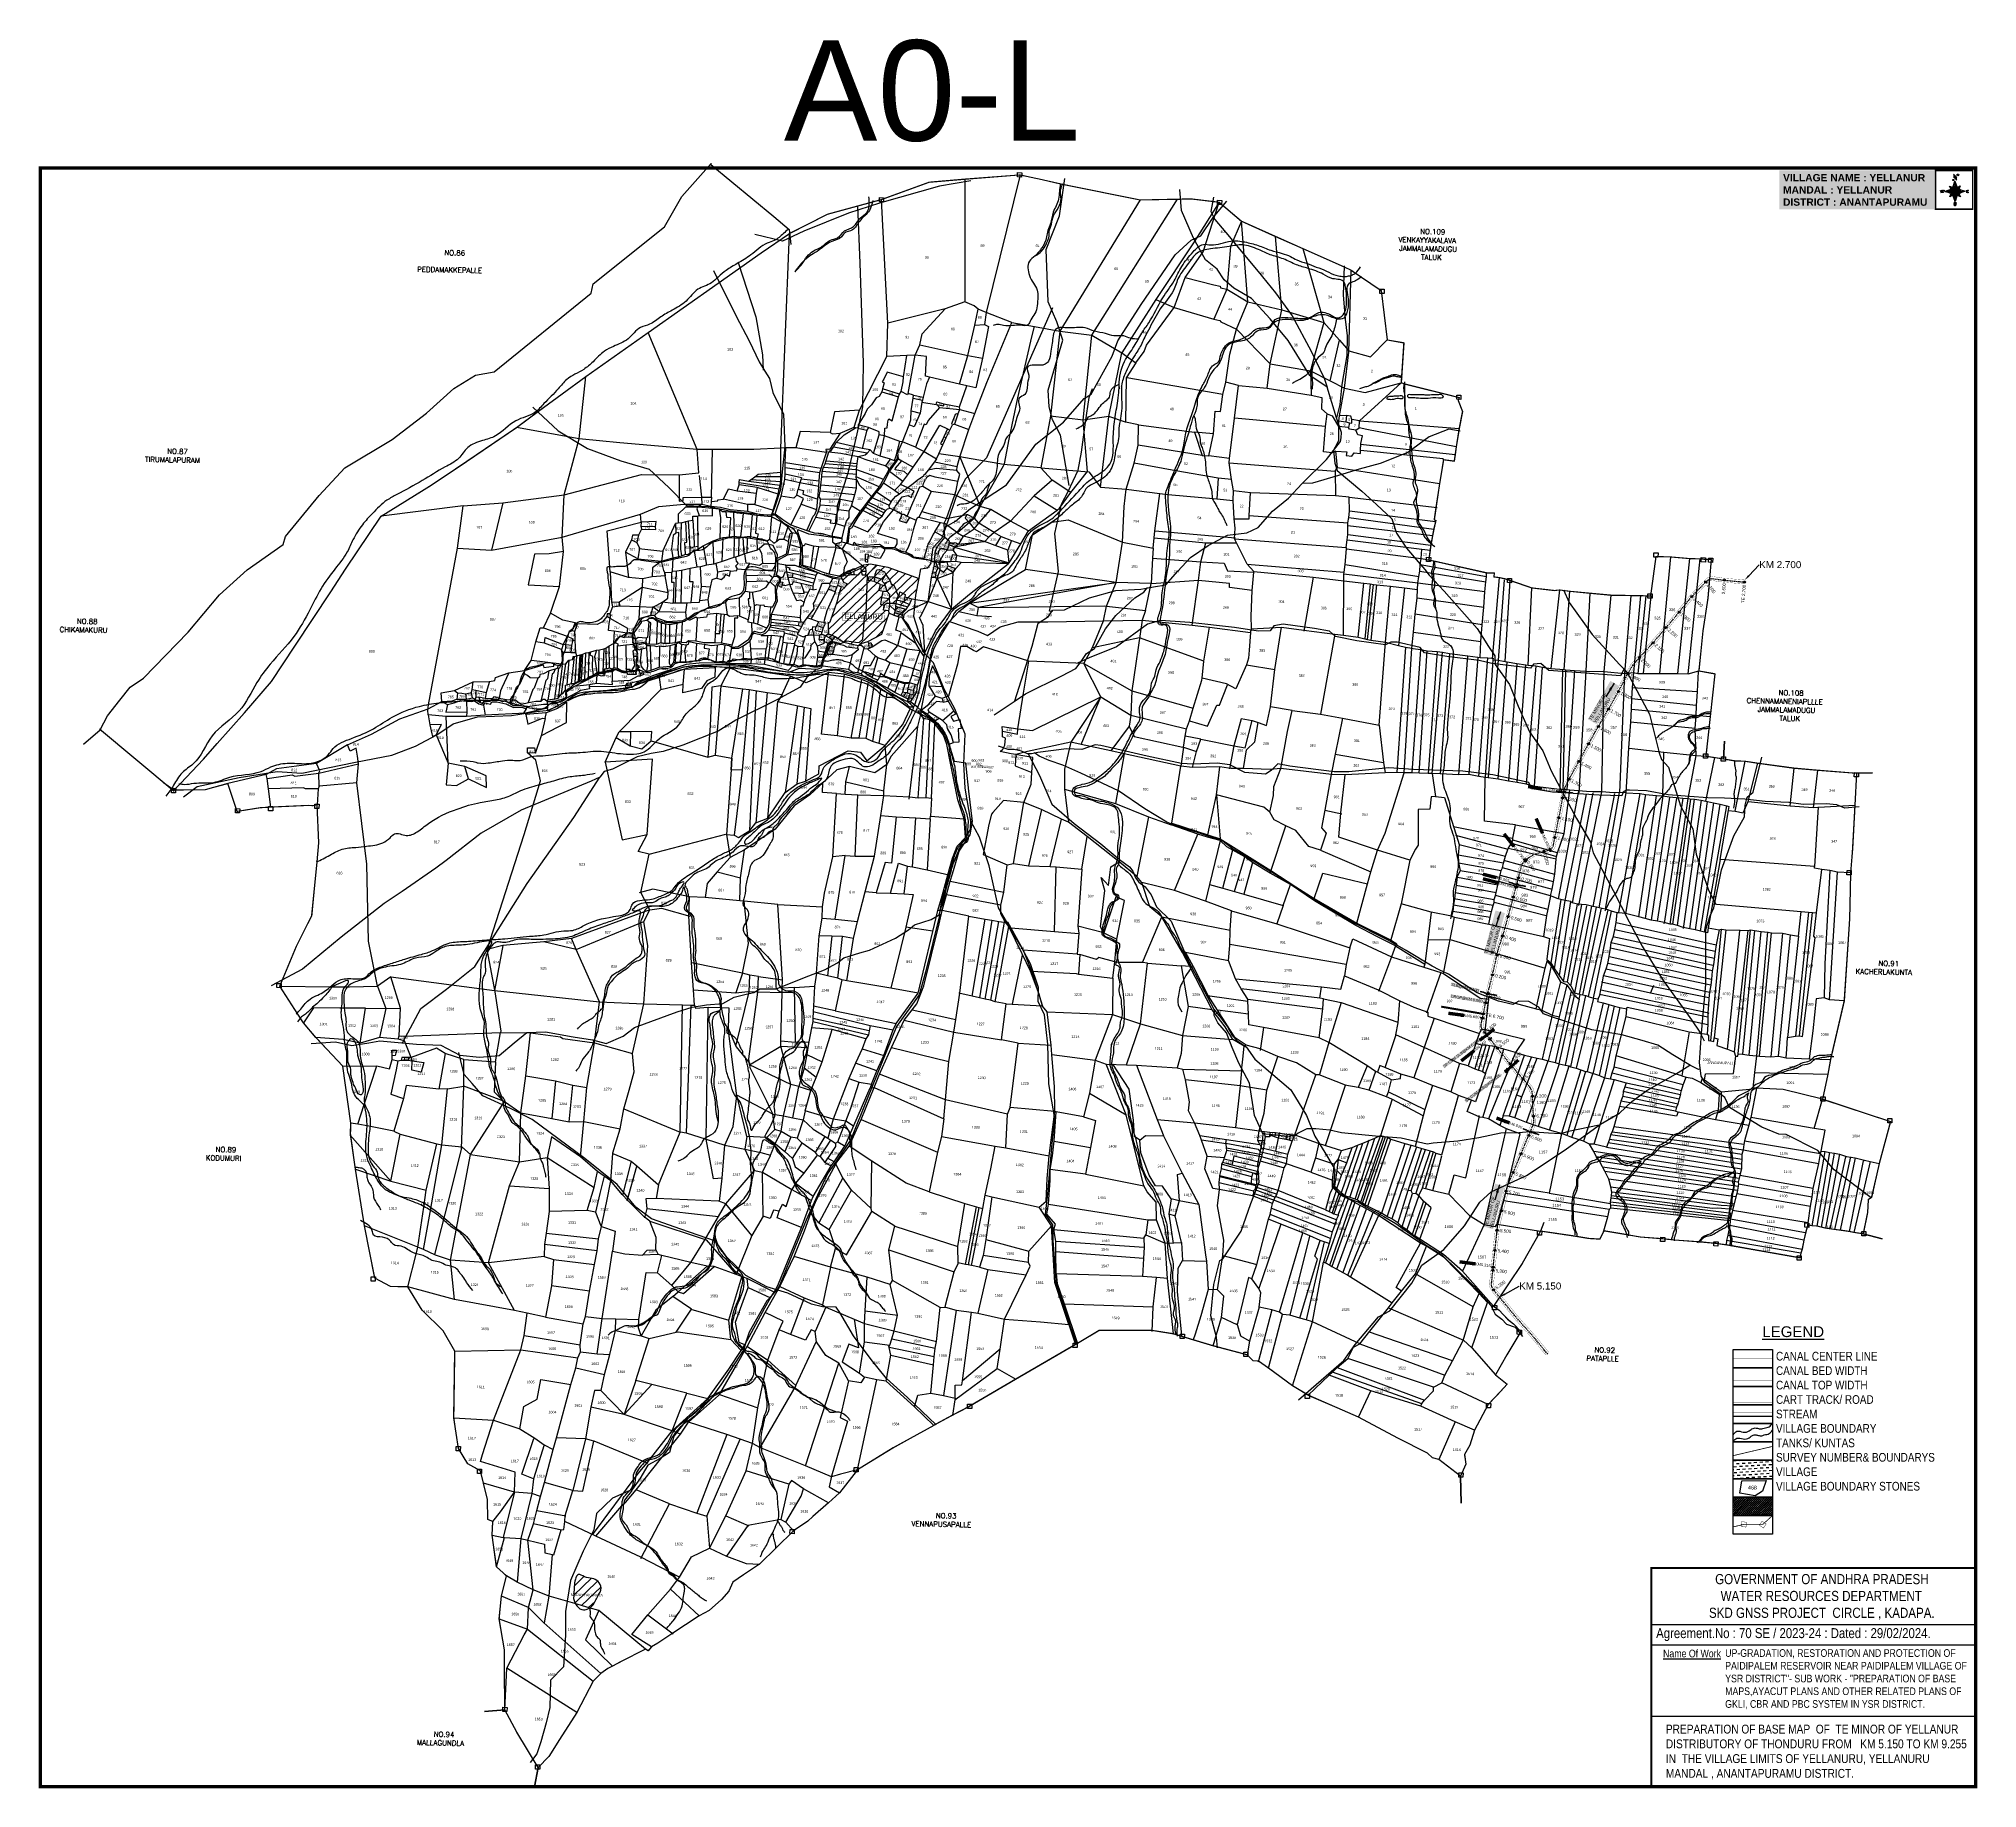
# Model space of a CAD drawing. Header units: inches. Extents: x 180371 to 213934, y 1621195 to 1632901.
# Drawn here: x 180371 to 190018, y 1621195 to 1629901 of the extents above; entities that cross this region are included whole.
import ezdxf
from ezdxf import colors
from ezdxf.entities.mleader import LeaderData, LeaderLine
from ezdxf.enums import TextEntityAlignment as Align
from ezdxf.math import Vec2, Vec3

# ---------------------------------------------------------------- set-up
doc = ezdxf.new("R2010")
doc.units = ezdxf.units.IN
doc.header["$MEASUREMENT"] = 0
doc.header["$PDMODE"] = 32
doc.header["$PDSIZE"] = 10
doc.linetypes.add('ACAD_ISO02W100', pattern=[15, 12, -3])
doc.linetypes.add('HIDDEN2', pattern=[0.1875, 0.125, -0.0625])
for name, color, linetype in [('AQUADUCT', 1, 'Continuous'), ('bord', 1, 'Continuous'), ('CANAL1', 7, 'Continuous'), ('CHANAGE', 1, 'Continuous'), ('CS', 134, 'Continuous'), ('DIMENSION', 7, 'Continuous'), ('FRAME 025', 7, 'Continuous'), ('PAPER SIZE', 5, 'Continuous'), ('PLOT NO', 7, 'Continuous'), ('PLOTS', 7, 'Continuous'), ('POINT', 2, 'Continuous'), ('RE REMARKS', 7, 'Continuous'), ('ROAD', 1, 'Continuous'), ('ROADS', 1, 'Continuous'), ('STREAM', 4, 'Continuous'), ('STRUCTURE', 5, 'Continuous'), ('TABLE', 7, 'Continuous'), ('tank', 4, 'Continuous'), ('TEXT', 1, 'Continuous'), ('text2', 7, 'Continuous'), ('TITLEBLOCK', 7, 'Continuous'), ('VILLAGE', 7, 'Continuous'), ('VILLAGE BOUNDARY', 5, 'Continuous'), ('VILLAGE BOUNDRY', 5, 'Continuous'), ('VILLAGE BOUNDRY STONES', 1, 'Continuous'), ('VILLAGE STONES', 240, 'Continuous')]:
    doc.layers.add(name, color=color, linetype=linetype)
doc.styles.add('A', font='arial.ttf')
doc.styles.add('ARIALN', font='ARIALN.TTF')
doc.styles.add('section', font='romant.shx', dxfattribs={"height": 2})
doc.styles.get("Standard").update_dxf_attribs({"font": 'arial.ttf'})
doc.linetypes.add('DOTS', pattern='A,1e-06,-3,["●",Standard,S=3,R=0,X=-1.25,Y=-1.25],-3', length=6.000001)
doc.dimstyles.get("Standard").update_dxf_attribs({"dimtxt": 0.18, "dimasz": 0.18, "dimexe": 0.18, "dimexo": 0.0625, "dimgap": 0.09, "dimtad": 0, "dimtih": 1, "dimtoh": 1, "dimdec": 4, "dimzin": 0, "dimdsep": 46, "dimtxsty": 'Standard', "dimcen": 0.09, "dimadec": 0, "dimazin": 0, "dimtfac": 1, "dimtdec": 4, "dimtofl": 0, "dimtmove": 0, "dimatfit": 3, "dimfxl": 1, "dimtolj": 1, "dimtzin": 0, "dimarcsym": 0})
pattern_1 = [(267.297113149, (-8720374.938, 50637915.138), (10.5367255337, -0.497431438), [])]
pattern_2 = [(357.297113149, (-8720374.938, 50637915.138), (0.497431438, 10.5367255337), [])]
pattern_3 = [(43.8627, (182462.903, 1626035.523), (-22.12402, 23.02021), [])]

# ---------------------------------------------------------------- blocks, each defined once
blk = doc.blocks.new('DROP')
h = blk.add_hatch()
h.set_pattern_fill('ANSI31', color=1, scale=10, angle=45)
h.set_pattern_definition([(90, (-324.4107, -25.7687), (-1.25, 0), [])])
h.paths.add_polyline_path([(-10, -4), (-14, 4), (14, 4), (10, -4)])
at = {"layer": 'STRUCTURE', "color": 5, "const_width": 0.49}
blk.add_lwpolyline([(-10, -4), (-14, 4), (14, 4), (10, -4), (-10, -4)], dxfattribs=at)
at = {"layer": 'STRUCTURE', "color": 5}
blk.add_circle((0, 0), 1.33, dxfattribs=at)
blk = doc.blocks.new('*X7')
at = {"color": 0, "linetype": 'Continuous'}
for p, q in [((6321.6, 240.5), (6322.3, 241.2)), ((6321.6, 240.3), (6322.3, 241)), ((6321.6, 240.1), (6322.3, 240.8)), ((6321.6, 239.9), (6322.4, 240.7)), ((6321.6, 239.8), (6322.4, 240.6)), ((6321.6, 239.6), (6322.5, 240.5)), ((6321.6, 239.4), (6322.5, 240.3)), ((6321.6, 239.2), (6322.6, 240.2)), ((6321.7, 239.1), (6322.6, 240.1)), ((6321.8, 240.8), (6322.4, 241.4)), ((6321.8, 239), (6322.7, 240)), ((6321.8, 239), (6322.8, 239.9)), ((6321.9, 238.9), (6322.9, 239.8)), ((6322, 238.8), (6323, 239.7)), ((6322.1, 241.3), (6322.4, 241.6)), ((6322.1, 238.7), (6323.1, 239.6)), ((6322.2, 238.6), (6323.1, 239.6)), ((6322.3, 238.5), (6323.2, 239.5)), ((6322.4, 238.5), (6323.3, 239.4)), ((6322.5, 238.4), (6323.4, 239.3)), ((6322.7, 238.4), (6323.6, 239.3)), ((6322.8, 238.3), (6323.7, 239.2)), ((6322.9, 238.3), (6323.8, 239.1)), ((6323.1, 238.2), (6323.9, 239.1)), ((6323.2, 238.2), (6324, 239)), ((6323.3, 238.2), (6324.2, 239)), ((6323.5, 238.1), (6324.3, 238.9)), ((6323.7, 238.1), (6324.4, 238.9)), ((6323.8, 238.1), (6324.6, 238.8)), ((6324.1, 238.2), (6324.7, 238.8)), ((6324.3, 238.3), (6324.9, 238.8)), ((6324.6, 238.3), (6325.1, 238.8)), ((6324.8, 238.4), (6325.2, 238.8)), ((6325.1, 238.5), (6325.4, 238.8)), ((6325.4, 238.6), (6325.6, 238.8))]:
    blk.add_line(p, q, dxfattribs=at)
blk = doc.blocks.new('*X6')
at = {"color": 0, "linetype": 'Continuous'}
for p, q in [((6324.4, 240.3), (6324.5, 240.4)), ((6324.6, 240.3), (6324.8, 240.5)), ((6324.7, 240.2), (6325, 240.5)), ((6324.8, 240.2), (6325.2, 240.6)), ((6325, 240.1), (6325.5, 240.6)), ((6325.1, 240.1), (6325.6, 240.6)), ((6325.2, 240), (6325.8, 240.6)), ((6325.3, 240), (6326, 240.6)), ((6325.4, 239.9), (6326.1, 240.6)), ((6325.5, 239.8), (6326.2, 240.5)), ((6325.6, 239.8), (6326.3, 240.5)), ((6325.7, 239.7), (6326.5, 240.4)), ((6325.9, 239.6), (6326.6, 240.3)), ((6326, 239.5), (6326.7, 240.3)), ((6326, 239.4), (6326.8, 240.2)), ((6326.1, 239.3), (6327, 240.2)), ((6326.2, 239.3), (6327.1, 240.1)), ((6326.3, 239.2), (6327.1, 240)), ((6326.4, 239.1), (6327.2, 239.9)), ((6326.5, 239), (6327.3, 239.8)), ((6326.5, 238.9), (6327.4, 239.7)), ((6326.6, 238.8), (6327.5, 239.6)), ((6326.7, 238.7), (6327.5, 239.5)), ((6326.8, 238.6), (6327.6, 239.4)), ((6326.8, 238.5), (6327.7, 239.3)), ((6326.8, 236.5), (6327.4, 237)), ((6326.9, 238.3), (6327.8, 239.2)), ((6326.9, 238.2), (6327.9, 239.1)), ((6326.9, 236.8), (6327.6, 237.4)), ((6327, 238.1), (6327.8, 239)), ((6327, 237.9), (6327.8, 238.8)), ((6327, 237.8), (6327.8, 238.6)), ((6327, 237.6), (6327.8, 238.4)), ((6327, 237.4), (6327.8, 238.2)), ((6327, 237.3), (6327.8, 238)), ((6327, 237.1), (6327.8, 237.9))]:
    blk.add_line(p, q, dxfattribs=at)
blk = doc.blocks.new('H')
at = {"layer": 'bord', "extrusion": (0.000427885, 0.004792, 0.999988)}
h = blk.add_hatch(dxfattribs=at)
h.set_pattern_fill('LINE', color=8, scale=84.387686, angle=-92.7029, style=0)
h.set_pattern_definition(pattern_1)
h.paths.add_polyline_path([(-625, 665, -0.090992), (-615, 710), (-751, 671)])
h = blk.add_hatch(dxfattribs=at)
h.set_pattern_fill('LINE', color=8, scale=84.387686, angle=-2.7029, style=0)
h.set_pattern_definition(pattern_2)
h.paths.add_polyline_path([(-504, 533, -0.090992), (-549, 543), (-510, 406)])
h = blk.add_hatch(dxfattribs=at)
h.set_pattern_fill('LINE', color=8, scale=84.387686, angle=-2.7029, style=0)
h.set_pattern_definition(pattern_2)
h.paths.add_polyline_path([(-492, 786, -0.090992), (-448, 775), (-486, 912)])
h = blk.add_hatch(dxfattribs=at)
h.set_pattern_fill('LINE', color=8, scale=84.387686, angle=-92.7029, style=0)
h.set_pattern_definition(pattern_1)
h.paths.add_polyline_path([(-246, 647), (-372, 653, -0.090992), (-382, 609)])
for p, q in [((-519, 1020, -1217), (-435, 927, -1216)), ((-516, 1087, -1217), (-432, 994, -1217)), ((-865, 701, -1215), (-847, 638, -1215)), ((-847, 700, -1215), (-829, 637, -1215)), ((-829, 699, -1215), (-811, 636, -1215)), ((-829, 699, -1215), (-811, 698, -1215)), ((-811, 698, -1215), (-794, 635, -1215)), ((-752, 665, -1215), (-615, 704, -1215)), ((-752, 665, -1215), (-625, 659, -1215)), ((-619, 614, -1215), (-752, 665, -1215)), ((-639, 526, -1214), (-606, 585, -1215)), ((-639, 526, -1214), (-593, 568, -1215)), ((-577, 553, -1215), (-639, 526, -1214)), ((-627, 794, -1216), (-567, 760, -1216)), ((-627, 794, -1216), (-584, 747, -1215)), ((-599, 731, -1215), (-627, 794, -1216)), ((-511, 400, -1214), (-549, 537, -1214)), ((-538, 774, -1216), (-487, 906, -1216)), ((-460, 533, -1215), (-511, 400, -1214)), ((-505, 527, -1214), (-511, 400, -1214)), ((-487, 906, -1216), (-493, 780, -1216)), ((-487, 906, -1216), (-448, 769, -1216)), ((-371, 513, -1214), (-431, 546, -1215)), ((-421, 753, -1216), (-359, 781, -1216)), ((-371, 513, -1214), (-414, 560, -1215)), ((-359, 781, -1216), (-405, 739, -1216)), ((-399, 576, -1215), (-371, 513, -1214)), ((-359, 781, -1216), (-392, 721, -1215)), ((-246, 641, -1215), (-383, 603, -1215)), ((-379, 693, -1215), (-246, 641, -1215)), ((-373, 647, -1215), (-246, 641, -1215)), ((-213, 669, -1215), (-217, 601, -1215)), ((-197, 600, -1215), (-194, 668, -1215))]:
    blk.add_line(p, q, dxfattribs=at)
at = {"layer": 'bord', "color": 8, "linetype": 'ByBlock', "extrusion": (0.000427885, 0.004792, 0.999988)}
for p, q in [((-373, 647, -1215), (-625, 659, -1215)), ((-378, 616, -1215), (-623, 628, -1215)), ((-375, 679, -1215), (-620, 691, -1215)), ((-392, 585, -1215), (-611, 595, -1215)), ((-386, 711, -1215), (-605, 722, -1215)), ((-420, 555, -1215), (-587, 562, -1215)), ((-411, 744, -1216), (-578, 752, -1216)), ((-493, 780, -1216), (-505, 527, -1214))]:
    blk.add_line(p, q, dxfattribs=at)
at = {"layer": 'bord', "extrusion": (0.000427885, 0.004792, 0.999988), "elevation": -1212}
for points, const_width in [([(-522, 960), (-516, 1093)], 1.61), ([(-434, 933), (-428, 1066)], 1.61), ([(-870, 707), (-846, 706)], 0.642), ([(-829, 643), (-855, 644)], 0.642), ([(-829, 643), (-821, 678)], 0.642), ([(-811, 642), (-784, 641)], 0.642), ([(-793, 641), (-782, 694)], 0.642), ([(-177, 605), (-226, 607)], 0.706), ([(-223, 676), (-174, 673)], 0.706), ([(-195, 645), (-185, 644)], 0.706)]:
    blk.add_lwpolyline(points, dxfattribs=dict(at, const_width=const_width))
for points, const_width in [([(-414, 1073, 1), (-398, 1058, 1)], 22.3), ([(-776, 697, 1), (-769, 690, 1)], 8.9), ([(-530, 950, 1), (-520, 939, 1)], 14.8), ([(-180, 618, 1), (-173, 611, 1)], 9.79), ([(-178, 667, 1), (-171, 660, 1)], 9.79), ([(-525, 322, 1), (-533, 329, 1)], 11.1), ([(-490, 362, 1), (-498, 369, 1)], 11.1)]:
    blk.add_lwpolyline(points, format="xyb", close=True, dxfattribs=dict(at, const_width=const_width))
for points in [[(-537, 317), (-531, 310), (-520, 307), (-505, 307), (-494, 310), (-486, 318), (-487, 326), (-491, 333), (-494, 336), (-503, 341), (-522, 347), (-530, 352), (-534, 355), (-537, 363), (-537, 373), (-530, 381), (-520, 384), (-504, 384), (-493, 380), (-487, 373)], [(-522, 348), (-526, 354), (-528, 361), (-528, 371), (-526, 375), (-521, 381), (-515, 384)], [(-505, 307), (-499, 312), (-497, 319), (-497, 327), (-501, 335), (-509, 343)]]:
    blk.add_lwpolyline(points, dxfattribs=at)
at = {"layer": 'bord', "extrusion": (0.000427885, 0.004792, 0.999988)}
for centre, radius in [((-406, 1065, -1212), 22.3), ((-773, 694, -1212), 8.9), ((-498, 659, -1212), 127), ((-525, 944, -1212), 14.8), ((-177, 615, -1212), 9.79), ((-174, 663, -1212), 9.79), ((-529, 325, -1212), 11.1), ((-494, 365, -1212), 11.1)]:
    blk.add_circle(centre, radius, dxfattribs=at)
at = {"layer": 'bord', "color": 8, "linetype": 'ByBlock', "extrusion": (0.000427885, 0.004792, 0.999988)}
for centre, radius, start, end in [((-482, 658, -1212), 128, 94.9254, 259.6691), ((-437, 656, -1212), 141, 113.2864, 241.308), ((-316, 651, -1212), 222, 142.5892, 212.0053), ((-560, 662, -1212), 141, 293.2864, 61.308), ((-681, 668, -1212), 222, 322.5892, 32.0053), ((-515, 660, -1212), 128, 274.9254, 79.6691)]:
    blk.add_arc(centre, radius, start, end, dxfattribs=at)
at = {"layer": 'bord', "extrusion": (0.000427885, 0.004792, 0.999988)}
for points in [[(-516, 1093, -1212), (-431, 1000, -1212), (-519, 1026, -1212), (-434, 933, -1212)], [(-864, 707, -1212), (-846, 706, -1212), (-846, 644, -1212), (-829, 643, -1212)], [(-829, 705, -1212), (-811, 704, -1212), (-811, 642, -1212), (-793, 641, -1212)], [(-193, 674, -1212), (-197, 606, -1212), (-213, 675, -1212), (-216, 607, -1212)]]:
    blk.add_solid(points, dxfattribs=at)
at = {"layer": 'bord', "extrusion": (0.000427885, 0.004792, 0.999988), "xscale": 7.977342409717546, "yscale": 7.977342409717546, "zscale": 7.977342409717546, "rotation": 138.0840426661453}
for name, p in [('*X6', (38301, -31929, -1212)), ('*X7', (38314, -31951, -1212))]:
    blk.add_blockref(name, p, dxfattribs=at)
blk = doc.blocks.new('SP')
at = {"layer": 'STRUCTURE'}
h = blk.add_hatch(dxfattribs=at)
h.set_pattern_fill('DASH', color=256, scale=8, style=0)
edge = h.paths.add_edge_path()
edge.add_spline(control_points=[(769826, 1706742), (769825, 1706742), (769824, 1706741), (769821, 1706740), (769817, 1706740), (769811, 1706739), (769804, 1706740), (769798, 1706741), (769796, 1706742)], knot_values=[0, 0, 0, 0, 1.613557, 5.24513, 8.624976, 13.470124, 22.190216, 30.746377, 30.746377, 30.746377, 30.746377], degree=3, periodic=0)
edge.add_line((769796, 1706742), (769793, 1706740))
edge.add_line((769793, 1706740), (769733, 1706740))
edge.add_line((769733, 1706740), (769730, 1706742))
edge.add_spline(control_points=[(769730, 1706742), (769727, 1706741), (769721, 1706739), (769714, 1706738), (769708, 1706739), (769704, 1706740), (769701, 1706740), (769700, 1706741), (769700, 1706741)], knot_values=[0, 0, 0, 0, 8.556161, 17.276253, 22.121402, 25.501247, 29.13282, 30.746377, 30.746377, 30.746377, 30.746377], degree=3, periodic=0)
edge.add_line((769700, 1706741), (769700, 1706722))
edge.add_spline(control_points=[(769700, 1706722), (769700, 1706722), (769701, 1706723), (769704, 1706724), (769708, 1706725), (769714, 1706725), (769721, 1706725), (769727, 1706723), (769730, 1706723)], knot_values=[0, 0, 0, 0, 1.613557, 5.24513, 8.624976, 13.470124, 22.190216, 30.746377, 30.746377, 30.746377, 30.746377], degree=3, periodic=0)
edge.add_line((769730, 1706723), (769733, 1706725))
edge.add_line((769733, 1706725), (769793, 1706725))
edge.add_line((769793, 1706725), (769796, 1706723))
edge.add_spline(control_points=[(769796, 1706723), (769798, 1706723), (769804, 1706725), (769811, 1706726), (769817, 1706725), (769821, 1706725), (769824, 1706724), (769825, 1706723), (769826, 1706723)], knot_values=[0, 0, 0, 0, 8.556161, 17.276253, 22.121402, 25.501247, 29.13282, 30.746377, 30.746377, 30.746377, 30.746377], degree=3, periodic=0)
edge.add_line((769826, 1706723), (769826, 1706742))
h.paths.add_polyline_path([(769764, 1706732, -1), (769761, 1706732, -1)], flags=0)
h.paths.add_polyline_path([(769761, 1706732, 1), (769764, 1706732, 1)], flags=16)
at = {"layer": 'STRUCTURE', "const_width": 0.628}
for points in [[(769727, 1706748), (769727, 1706744), (769733, 1706740), (769793, 1706740), (769799, 1706744), (769799, 1706748)], [(769727, 1706717), (769727, 1706721), (769733, 1706725), (769793, 1706725), (769799, 1706721), (769799, 1706717)]]:
    blk.add_lwpolyline(points, dxfattribs=at)
at = {"layer": 'STRUCTURE', "color": 3}
blk.add_lwpolyline([(769733, 1706725), (769793, 1706725)], dxfattribs=at)
blk.add_lwpolyline([(769733, 1706725), (769793, 1706725)], dxfattribs=at)
at = {"layer": 'STRUCTURE', "color": 0}
blk.add_circle((769763, 1706732), 1.55, dxfattribs=at)
at = {"layer": 'STRUCTURE'}
for points in [[(769700, 1706741), (769701, 1706740), (769704, 1706740), (769708, 1706739), (769713, 1706739), (769721, 1706740), (769730, 1706742)], [(769700, 1706722), (769701, 1706723), (769704, 1706724), (769708, 1706724), (769713, 1706725), (769721, 1706724), (769730, 1706723)], [(769826, 1706742), (769824, 1706741), (769821, 1706740), (769817, 1706740), (769813, 1706739), (769804, 1706740), (769796, 1706742)], [(769826, 1706723), (769824, 1706724), (769821, 1706725), (769817, 1706725), (769813, 1706726), (769804, 1706725), (769796, 1706723)]]:
    blk.add_spline(points, degree=3, dxfattribs=at)
at = {"layer": 'STRUCTURE', "color": 0}
blk.add_text('STREAM', height=5, dxfattribs=at).set_placement((769684, 1706732), align=Align.MIDDLE_CENTER)
for points in [[(769727, 1706732), (769701, 1706732)], [(769824, 1706732), (769801, 1706732)]]:
    blk.add_leader(points, dimstyle='Standard', override={"dimasz": 10, "dimgap": 0.09, "dimtad": 0}, dxfattribs=at)
blk = doc.blocks.new('SLB')
at = {"layer": 'STRUCTURE'}
h = blk.add_hatch(dxfattribs=at)
h.set_pattern_fill('DOTS', color=6, scale=20, angle=320.3722, style=0)
h.set_pattern_definition([(320.372247934, (-159.4327, -72.9564), (1.2786241598, 0.5641323054), [0, -1.25])])
h.paths.add_polyline_path([(769700, 1706871), (769700, 1706861), (769729, 1706861), (769732, 1706863), (769792, 1706863), (769795, 1706861), (769825, 1706861), (769825, 1706871), (769795, 1706871), (769792, 1706869), (769732, 1706869), (769729, 1706871)])
at = {"layer": 'STRUCTURE', "color": 6, "linetype": 'ACAD_ISO02W100', "ltscale": 0.5, "const_width": 0.5}
for points in [[(769700, 1706871), (769729, 1706871)], [(769700, 1706861), (769729, 1706861)], [(769795, 1706871), (769825, 1706871)], [(769795, 1706861), (769825, 1706861)]]:
    blk.add_lwpolyline(points, dxfattribs=at)
at = {"layer": 'STRUCTURE', "color": 6, "const_width": 0.628}
for points in [[(769726, 1706877), (769726, 1706873), (769732, 1706869), (769792, 1706869), (769798, 1706873), (769798, 1706877)], [(769726, 1706855), (769726, 1706859), (769732, 1706863), (769792, 1706863), (769798, 1706859), (769798, 1706855)]]:
    blk.add_lwpolyline(points, dxfattribs=at)
at = {"layer": 'STRUCTURE', "color": 6}
blk.add_lwpolyline([(769732, 1706863), (769792, 1706863)], dxfattribs=at)
blk.add_lwpolyline([(769732, 1706863), (769792, 1706863)], dxfattribs=at)
at = {"layer": 'STRUCTURE', "color": 0}
blk.add_circle((769762, 1706866), 1.24, dxfattribs=at)
for points in [[(769704, 1706866), (769727, 1706866)], [(769819, 1706866), (769796, 1706866)]]:
    blk.add_leader(points, dimstyle='Standard', override={"dimasz": 10, "dimgap": 0.09, "dimtad": 0}, dxfattribs=at)

msp = doc.modelspace()

# ---------------------------------------------------------------- hatches: boundary and pattern name
at = {"layer": 'PLOTS'}
h = msp.add_hatch(dxfattribs=at)
h.set_pattern_fill('ANSI31', color=11, scale=255.424671, angle=-1.13727)
h.set_pattern_definition(pattern_3)
h.paths.add_polyline_path([(184494.3, 1627233.4), (184538.1, 1627282.1), (184510, 1627287.3), (184477.6, 1627283), (184470, 1627279.6), (184475.3, 1627275), (184476.4, 1627275.8), (184477.3, 1627273.3), (184482, 1627269.4), (184486.1, 1627268.9), (184487.8, 1627251.6), (184486.8, 1627232.8), (184468.2, 1627232.7), (184465.7, 1627244.2), (184456.6, 1627243.4), (184447.5, 1627231.6), (184428.6, 1627234.1), (184415.3, 1627233.6), (184386.3, 1627227.4), (184383.9, 1627235.6), (184376.2, 1627228.7), (184363.7, 1627225.6), (184362.7, 1627225.2), (184367.5, 1627214.6), (184375.2, 1627196.8), (184392.3, 1627190.8), (184383, 1627170.7), (184363.6, 1627173.2), (184350.5, 1627132.9), (184342.6, 1627096.7), (184307.8, 1626997.7), (184299.5, 1626994.7), (184299.8, 1626941.6), (184334.7, 1626925.8), (184375.9, 1626898.2), (184392.9, 1626905.3), (184435.7, 1626898.4), (184453.4, 1626896.7), (184472.5, 1626913.1), (184480.8, 1627019.3), (184488.2, 1627039.9)])
h.paths.add_polyline_path([(184567.1, 1627121.3), (184573.9, 1627150.8), (184551.6, 1627154.9), (184560.4, 1627185.3), (184528.8, 1627200.3), (184497.7, 1627204.8), (184502.8, 1627225.5), (184531.8, 1627223.8), (184533.6, 1627237), (184542.1, 1627258.3), (184553.8, 1627260), (184579.1, 1627247.9), (184586.2, 1627235.8), (184607.5, 1627202.7), (184614, 1627184.3), (184622.7, 1627186.5), (184636.8, 1627162.1), (184639.3, 1627148.2), (184647.1, 1627129.7), (184652, 1627129.1), (184656.8, 1627149.2), (184683.3, 1627136.1), (184680.8, 1627123.9), (184716.5, 1627114.7), (184734, 1627111.8), (184736, 1627132.8), (184752.4, 1627215.4), (184596.7, 1627271.2), (184538.1, 1627282.1), (184494.3, 1627233.4), (184488.2, 1627039.9), (184480.8, 1627019.3), (184472.5, 1626913.1), (184453.4, 1626896.7), (184435.7, 1626898.4), (184392.9, 1626905.3), (184375.9, 1626898.2), (184449.3, 1626882.3), (184463.2, 1626883.1), (184463.7, 1626891.3), (184496.5, 1626901), (184565.8, 1626937.7), (184603, 1627043.2), (184602, 1627053.6), (184575.2, 1627057.1), (184578.8, 1627081), (184562, 1627086.5)])
h.paths.add_polyline_path([(184449.8, 1627151.4), (184478.8, 1627150.8), (184479.1, 1627166.4), (184450.1, 1627167)], flags=24)
h.paths.add_polyline_path([(184335.7, 1627132.6), (184364.7, 1627132), (184365, 1627147.7), (184336, 1627148.3)], flags=25)
h.paths.add_polyline_path([(184304.1, 1627054.8), (184333.1, 1627054.2), (184333.4, 1627069.9), (184304.4, 1627070.5)], flags=25)
h.paths.add_polyline_path([(184282.6, 1626986.9), (184311.6, 1626986.3), (184311.9, 1627002), (184282.9, 1627002.6)], flags=9)
h.paths.add_polyline_path([(184277.6, 1626942.6), (184306.6, 1626942), (184306.9, 1626957.6), (184277.9, 1626958.2)], flags=9)
h.paths.add_polyline_path([(184296.5, 1626920.6), (184325.5, 1626920.1), (184325.9, 1626935.7), (184296.8, 1626936.3)], flags=9)
h.paths.add_polyline_path([(184336.5, 1626901.8), (184365.5, 1626901.2), (184365.8, 1626916.8), (184336.8, 1626917.4)], flags=25)
h.paths.add_polyline_path([(184574.2, 1627066.3), (184603.2, 1627065.7), (184603.6, 1627081.4), (184574.5, 1627081.9)], flags=24)
h = msp.add_hatch(dxfattribs=at)
h.set_pattern_fill('ANSI31', color=11, scale=255.424671, angle=-1.13727)
h.set_pattern_definition(pattern_3)
h.paths.add_polyline_path([(184553.8, 1627260), (184542.1, 1627258.3), (184533.6, 1627237), (184531.8, 1627223.8), (184570.7, 1627210.5), (184586.2, 1627235.8), (184579.1, 1627247.9)])
h.paths.add_polyline_path([(184614, 1627184.3), (184607.5, 1627202.7), (184578.4, 1627192.4), (184584.4, 1627178.6), (184592.9, 1627150.8), (184606.5, 1627134.7), (184604.1, 1627115.9), (184605.5, 1627090.3), (184635.7, 1627090.3), (184639.5, 1627107.1), (184647.1, 1627129.7), (184639.3, 1627148.2), (184636.8, 1627162.1), (184622.7, 1627186.5)])
h.paths.add_polyline_path([(184590, 1627090.3), (184605.5, 1627090.3), (184604.1, 1627115.9), (184567.1, 1627121.3), (184562, 1627086.5), (184578.8, 1627081)])
h.paths.add_polyline_path([(184573.9, 1627150.8), (184592.9, 1627150.8), (184584.4, 1627178.6), (184560.4, 1627185.3), (184551.6, 1627154.9)])
h.paths.add_polyline_path([(184531.8, 1627223.8), (184528.8, 1627200.3), (184560.4, 1627185.3), (184584.4, 1627178.6), (184578.4, 1627192.4), (184569.2, 1627199.4), (184570.7, 1627210.5)])
h.paths.add_polyline_path([(184502.8, 1627225.5), (184497.7, 1627204.8), (184528.8, 1627200.3), (184531.8, 1627223.8)])
h.paths.add_polyline_path([(184487.8, 1627251.6), (184486.1, 1627268.9), (184478.7, 1627269.7), (184477.3, 1627273.3), (184475.3, 1627275), (184462.1, 1627266), (184464.3, 1627252.1)])
h.paths.add_polyline_path([(184425.5, 1627250.1), (184428.2, 1627234.1), (184447.5, 1627231.6), (184456.6, 1627243.4), (184465.7, 1627244.2), (184464, 1627252.1), (184464.3, 1627252.1), (184462.1, 1627266), (184436.1, 1627254.2)])
h.paths.add_polyline_path([(184386, 1627237.4), (184383.9, 1627235.6), (184386.3, 1627227.4), (184416.3, 1627233.8), (184411.3, 1627245.5)])
h.paths.add_polyline_path([(184628.9, 1627043.7), (184626.3, 1627035), (184667.2, 1627020.6), (184669, 1627033.1)])
h.paths.add_polyline_path([(184632.8, 1627056.4), (184628.9, 1627043.7), (184669, 1627033.1), (184673.4, 1627046.5)])
h.paths.add_polyline_path([(184634.5, 1627076.1), (184632.8, 1627056.4), (184673.4, 1627046.5), (184687, 1627061.4)])
h.paths.add_polyline_path([(184695.3, 1627073.8), (184703.5, 1627086.2), (184675.4, 1627098.4), (184639.5, 1627107.1), (184635.7, 1627090.3)])
h.paths.add_polyline_path([(184639.5, 1627107.1), (184675.4, 1627098.4), (184680.8, 1627123.9), (184683.3, 1627136.1), (184656.8, 1627149.2), (184652, 1627129.1), (184647.1, 1627129.7)])
h.paths.add_polyline_path([(184675.4, 1627098.4), (184703.5, 1627086.2), (184716.5, 1627114.7), (184680.8, 1627123.9)])
h.paths.add_polyline_path([(184528.5, 1627198.9), (184571.9, 1627198), (184572.4, 1627221), (184529, 1627221.9)], flags=9)
h.paths.add_polyline_path([(184539.4, 1627227.8), (184582.8, 1627227), (184583.2, 1627250.1), (184539.8, 1627250.9)], flags=24)
h.paths.add_polyline_path([(184589.3, 1627155.8), (184632.8, 1627154.9), (184633.3, 1627178.4), (184589.8, 1627179.3)], flags=24)
h.paths.add_polyline_path([(184614.6, 1627111.1), (184643.6, 1627110.6), (184643.9, 1627126.2), (184614.9, 1627126.8)], flags=24)
h.paths.add_polyline_path([(184561.3, 1627087.6), (184604.7, 1627086.8), (184605.1, 1627109.7), (184561.7, 1627110.6)], flags=9)
h.paths.add_polyline_path([(184552.6, 1627152.4), (184596.1, 1627151.6), (184596.6, 1627174.9), (184553.1, 1627175.8)], flags=9)
h.paths.add_polyline_path([(184496, 1627203.3), (184539.6, 1627202.4), (184540, 1627225.9), (184496.5, 1627226.8)], flags=9)
h.paths.add_polyline_path([(184629.3, 1627032.6), (184672.8, 1627031.7), (184673.3, 1627055.2), (184629.7, 1627056.1)], flags=9)
h.paths.add_polyline_path([(184628.1, 1627017.4), (184671.7, 1627016.5), (184672.1, 1627040), (184628.6, 1627040.9)], flags=9)
h.paths.add_polyline_path([(184612.1, 1627073.4), (184641.2, 1627072.9), (184641.5, 1627088.5), (184612.5, 1627089.1)], flags=9)
h.paths.add_polyline_path([(184632.9, 1627049.7), (184676.4, 1627048.8), (184676.9, 1627072.3), (184633.3, 1627073.1)], flags=24)
h.paths.add_polyline_path([(184652.5, 1627090.2), (184681.5, 1627089.7), (184681.8, 1627105.3), (184652.8, 1627105.9)], flags=24)
h.paths.add_polyline_path([(184651.7, 1627071.7), (184680.7, 1627071.2), (184681, 1627086.8), (184652, 1627087.4)], flags=9)
h.paths.add_polyline_path([(184653.3, 1627109.5), (184682.3, 1627109), (184682.6, 1627124.6), (184653.6, 1627125.2)], flags=24)
h.paths.add_polyline_path([(184680.2, 1627100.4), (184709.2, 1627099.8), (184709.6, 1627115.4), (184680.5, 1627116)], flags=24)
at = {"layer": 'STREAM'}
h = msp.add_hatch(dxfattribs=at)
h.set_pattern_fill('ANSI31', color=256, scale=255.424671, angle=-1.13727)
h.set_pattern_definition(pattern_3)
edge = h.paths.add_edge_path()
edge.add_spline(control_points=[(183112.1, 1622091.8), (183116.9, 1622094.8), (183135.9, 1622110), (183146.9, 1622148.3), (183178, 1622187.8), (183157, 1622226.1), (183123.3, 1622242.2), (183089.2, 1622240.1), (183054.9, 1622269.8), (183038.2, 1622230.2), (183035.6, 1622192.1), (183033.4, 1622159.5), (183032.1, 1622139.2)], knot_values=[0, 0, 0, 0, 3.237913, 14.210374, 22.819983, 29.771925, 36.33083, 43.772161, 50.30968, 55.807638, 62.911766, 74.619084, 74.619084, 74.619084, 74.619084], degree=3, periodic=0)
edge.add_spline(control_points=[(183032.1, 1622139.2), (183034.9, 1622130), (183037.8, 1622120.8), (183042.2, 1622112.4)], knot_values=[90.834885, 90.834885, 90.834885, 90.834885, 96.42832, 96.42832, 96.42832, 96.42832], degree=3, periodic=0)
edge.add_line((183042.2, 1622112.4), (183110.6, 1622092.3))
edge.add_line((183110.6, 1622092.3), (183112.1, 1622091.8))
h.paths.add_polyline_path([(183015, 1622148.2), (183186, 1622144.8), (183186.4, 1622164.3), (183015.4, 1622167.7)], flags=9)
at = {"layer": 'tank'}
h = msp.add_hatch(dxfattribs=at)
h.set_pattern_fill('DASH', color=256, scale=116.644883, angle=3.54054, style=0)
h.set_pattern_definition([(3.5405362, (-553548.41, -6419.734), (13.65236007, 15.45320235), [14.58061038, -14.58061038])])
h.paths.add_polyline_path([(188803.2, 1622826.8), (188999.1, 1622826.8), (188999.1, 1622735), (188803.2, 1622735)])
at = {"layer": 'VILLAGE', "linetype": 'Continuous'}
h = msp.add_hatch(dxfattribs=at)
h.set_pattern_fill('SACNCR', color=256, scale=78.34646, angle=1.53032, style=0)
h.set_pattern_definition([(46.53031993, (-553548.41, -6419.7344), (-5.33053547, 5.053130897), []), (46.53031993, (-553543.218, -6419.596), (-5.33053547, 5.053130897), [0, -7.344980616])])
h.paths.add_polyline_path([(188803.2, 1622643.1), (188999.1, 1622643.1), (188999.1, 1622551.3), (188803.2, 1622551.3)])

# ---------------------------------------------------------------- linework, layer by layer
at = {"color": 2, "const_width": 10}
msp.add_lwpolyline([(187560.2, 1625048.1), (187350.1, 1625084.4)], dxfattribs=at)
at = {"layer": 'CANAL1', "color": 200, "const_width": 1}
for points in [[(187873.3, 1623348.4), (187859.3, 1623364.6), (187839.4, 1623388.7), (187817.4, 1623416.1), (187807, 1623428.5), (187782.6, 1623456.8), (187733.7, 1623510.8), (187707.6, 1623541.3), (187664.5, 1623594.7), (187622.8, 1623644.6), (187608.7, 1623661.5), (187602.6, 1623669.8), (187596.5, 1623679), (187592.4, 1623689.3), (187590.8, 1623700.2), (187590.9, 1623710.5), (187591.9, 1623715.8), (187599.6, 1623789.1), (187603.9, 1623835.6), (187612.6, 1623916.6), (187617.9, 1623959), (187620.9, 1623993.1), (187623.9, 1624008.1), (187626, 1624014.5), (187641.9, 1624078.1), (187657, 1624138), (187668.1, 1624184.3), (187673, 1624201.1), (187678.7, 1624215), (187705.7, 1624276.1), (187737.4, 1624352.6), (187785.5, 1624467.7), (187788.5, 1624475.2), (187799.2, 1624499.9), (187801.6, 1624508), (187800.4, 1624536.1), (187795.3, 1624609.2), (187794.1, 1624648.3), (187792.7, 1624658), (187789.5, 1624668.7), (187785, 1624676.1), (187770.4, 1624694.5), (187694.3, 1624781.8), (187568.4, 1624939.2), (187545.2, 1624967.1), (187541.5, 1624976.5), (187541.4, 1624977.3), (187539.2, 1624985.1), (187538.5, 1624993.5), (187541.5, 1625007.3), (187571.9, 1625153.1), (187578.3, 1625173.8), (187600.2, 1625263.7), (187614.9, 1625326.7), (187624.9, 1625370.6), (187629.5, 1625386), (187645.3, 1625434.2), (187653.6, 1625460.4), (187666.2, 1625506.4), (187677.5, 1625545.7), (187717.3, 1625698.1), (187739.2, 1625780.9), (187746.5, 1625802.7), (187759.8, 1625818.5), (187780.7, 1625835), (187807.8, 1625851.7), (187847.1, 1625863.3), (187877.5, 1625871.8), (187890.4, 1625875.6), (187894.3, 1625878.8), (187897.6, 1625885.9), (187902.9, 1625910.8), (187932.7, 1626057.2), (187951.7, 1626158.9), (187955.7, 1626175.6), (187974.8, 1626215.3), (188028.3, 1626311), (188108.5, 1626456.8), (188207, 1626626.3), (188273.2, 1626751), (188295.6, 1626788.6), (188327.7, 1626826.1), (188389.4, 1626892.9), (188489.6, 1627008.8), (188586.9, 1627128.1), (188656.4, 1627201.8), (188679.9, 1627221.6), (188701.3, 1627224.8), (188752.7, 1627217.3), (188863.7, 1627207.4)], [(187889.1, 1623360.7), (187874.6, 1623377.5), (187854.9, 1623401.3), (187832.9, 1623428.8), (187822.2, 1623441.5), (187797.6, 1623470), (187748.7, 1623524), (187723, 1623554.1), (187679.9, 1623607.4), (187638.1, 1623657.4), (187624.4, 1623673.9), (187619, 1623681.2), (187614.4, 1623688.2), (187611.9, 1623694.5), (187610.8, 1623701.5), (187610.9, 1623708.6), (187611.7, 1623713), (187619.5, 1623787.1), (187623.8, 1623833.6), (187632.5, 1623914.3), (187637.8, 1623956.9), (187640.7, 1623990.2), (187643.2, 1624002.9), (187645.2, 1624008.9), (187661.3, 1624073.2), (187676.4, 1624133.2), (187687.5, 1624179.2), (187692, 1624194.5), (187697.1, 1624207.2), (187724.1, 1624268.2), (187755.8, 1624344.9), (187803.9, 1624460.1), (187806.9, 1624467.4), (187818.1, 1624493.1), (187821.7, 1624505.6), (187820.4, 1624537.3), (187815.3, 1624610.2), (187814.1, 1624650.1), (187812.3, 1624662.3), (187807.9, 1624676.9), (187801.4, 1624687.6), (187785.8, 1624707.3), (187709.7, 1624794.6), (187583.9, 1624951.8), (187562.6, 1624977.5), (187560.9, 1624981.8), (187559, 1624988.7), (187558.7, 1624992.2), (187561, 1625003.1), (187591.3, 1625148.1), (187597.6, 1625168.4), (187619.7, 1625259), (187634.4, 1625322.2), (187644.2, 1625365.5), (187648.6, 1625380), (187664.4, 1625428.1), (187672.8, 1625454.8), (187685.4, 1625501), (187696.8, 1625540.4), (187736.6, 1625693), (187758.4, 1625775.1), (187764.3, 1625792.7), (187773.8, 1625804.1), (187792.1, 1625818.5), (187816.1, 1625833.3), (187852.7, 1625844.1), (187883, 1625852.6), (187899.9, 1625857.5), (187910.5, 1625866.2), (187916.7, 1625879.5), (187922.5, 1625906.7), (187952.3, 1626053.4), (187971.3, 1626154.7), (187974.7, 1626168.9), (187992.5, 1626206.1), (188045.8, 1626301.3), (188125.9, 1626447), (188224.4, 1626616.6), (188290.7, 1626741.2), (188311.9, 1626776.9), (188342.7, 1626812.8), (188404.3, 1626879.5), (188504.9, 1626995.9), (188602, 1627114.9), (188670.2, 1627187.3), (188688.5, 1627202.7), (188701.3, 1627204.6), (188750.4, 1627197.5), (188861.9, 1627187.5)]]:
    msp.add_lwpolyline(points, dxfattribs=at)
at = {"layer": 'CANAL1', "color": 1, "linetype": 'HIDDEN2', "ltscale": 50}
msp.add_lwpolyline([(187881.2, 1623354.6), (187866.9, 1623371.1), (187847.1, 1623395), (187825.1, 1623422.5), (187814.6, 1623435), (187790.1, 1623463.4), (187741.2, 1623517.4), (187715.3, 1623547.7), (187672.2, 1623601), (187630.4, 1623651), (187616.6, 1623667.7), (187610.8, 1623675.5), (187605.4, 1623683.6), (187602.2, 1623691.9), (187600.8, 1623700.8), (187600.9, 1623709.5), (187601.8, 1623714.4), (187609.6, 1623788.1), (187613.9, 1623834.6), (187622.6, 1623915.5), (187627.9, 1623957.9), (187630.8, 1623991.6), (187633.6, 1624005.5), (187635.6, 1624011.7), (187651.6, 1624075.6), (187666.7, 1624135.6), (187677.8, 1624181.7), (187682.5, 1624197.8), (187687.9, 1624211.1), (187714.9, 1624272.1), (187746.6, 1624348.7), (187794.7, 1624463.9), (187797.7, 1624471.3), (187808.6, 1624496.5), (187811.7, 1624506.8), (187810.4, 1624536.7), (187805.3, 1624609.7), (187804.1, 1624649.2), (187802.5, 1624660.2), (187798.7, 1624672.8), (187793.2, 1624681.8), (187778.1, 1624700.9), (187702, 1624788.2), (187576.2, 1624945.5), (187553.9, 1624972.3), (187551.2, 1624979), (187551.2, 1624979.3), (187549.1, 1624986.9), (187548.6, 1624992.9), (187551.3, 1625005.2), (187560.2, 1625048.1), (187581.6, 1625150.6), (187588, 1625171.1), (187610, 1625261.4), (187624.6, 1625324.5), (187634.6, 1625368), (187639.1, 1625383), (187654.9, 1625431.1), (187663.2, 1625457.6), (187675.8, 1625503.7), (187687.1, 1625543), (187726.9, 1625695.6), (187748.8, 1625778), (187755.4, 1625797.7), (187766.8, 1625811.3), (187786.4, 1625826.7), (187812, 1625842.5), (187849.9, 1625853.7), (187880.2, 1625862.2), (187895.2, 1625866.6), (187902.4, 1625872.5), (187907.2, 1625882.7), (187912.7, 1625908.7), (187942.5, 1626055.3), (187961.5, 1626156.8), (187965.2, 1626172.2), (187983.7, 1626210.7), (188037, 1626306.2), (188117.2, 1626451.9), (188215.7, 1626621.5), (188282, 1626746.1), (188303.8, 1626782.7), (188335.2, 1626819.5), (188396.8, 1626886.2), (188497.3, 1627002.4), (188594.5, 1627121.5), (188663.3, 1627194.6), (188684.2, 1627212.1), (188701.3, 1627214.7), (188751.6, 1627207.4), (188862.8, 1627197.4)], dxfattribs=at)
at = {"layer": 'CANAL1', "color": 1, "linetype": 'HIDDEN2', "ltscale": 100, "const_width": 0.96, "elevation": 1.1}
msp.add_lwpolyline([(188803.2, 1623331.9), (188999.1, 1623331.9)], dxfattribs=at)
at = {"layer": 'CANAL1', "color": 5, "ltscale": 100, "const_width": 0.96, "elevation": 1.1}
for points in [[(188999.1, 1623254.5), (188803.2, 1623254.5)], [(188999.1, 1623225.7), (188803.2, 1623225.7)]]:
    msp.add_lwpolyline(points, dxfattribs=at)
at = {"layer": 'CANAL1', "color": 1, "ltscale": 100, "const_width": 0.96, "elevation": 1.1}
for points in [[(188999.1, 1623181.8), (188803.2, 1623181.8)], [(188999.1, 1623114.6), (188803.2, 1623114.6)]]:
    msp.add_lwpolyline(points, dxfattribs=at)
at = {"layer": 'CS', "color": 3}
for p in [(188666.8, 1627197.5), (188760.8, 1627206.6), (188860.4, 1627197.6), (188534.4, 1627047.9), (188597.9, 1627125.1), (188470.3, 1626971.2), (188404.9, 1626895.5), (188337.4, 1626821.8), (188279.2, 1626740.9), (188183.2, 1626565.5), (188232.3, 1626652.6), (188133, 1626479), (188084.1, 1626391.8), (188035.9, 1626304.2), (187987.1, 1626216.9), (187955.1, 1626123), (187936.3, 1626024.8), (187916.4, 1625926.8), (187772.5, 1625815.8), (187862.2, 1625857.2), (187734.9, 1625725.6), (187709.5, 1625628.9), (187684, 1625532.2), (187656.4, 1625436.1), (187628.2, 1625340.2), (187605.5, 1625242.9), (187580.6, 1625146), (187560.2, 1625048.1), (187568, 1624955.3), (187630.7, 1624877.4), (187693.2, 1624799.3), (187758.4, 1624723.5), (187804.4, 1624638.4), (187810.2, 1624538.5), (187786.2, 1624443.6), (187747.7, 1624351.3), (187709.1, 1624259), (187673.9, 1624165.7), (187649.8, 1624068.7), (187629, 1623971.1), (187617.9, 1623871.7), (187607.9, 1623772.2), (187611.1, 1623675)]:
    msp.add_point(p, dxfattribs=at)
at = {"layer": 'DIMENSION'}
msp.add_lwpolyline([(188579.7, 1626741.3), (188638.7, 1627313.1)], dxfattribs=at)
at = {"layer": 'FRAME 025', "lineweight": -3}
for points in [[(188396.6, 1622010.1), (190008.7, 1622010.1)], [(188397.5, 1621908.8), (190009.6, 1621908.8)], [(188399.5, 1621553.5), (190011.6, 1621553.5)]]:
    msp.add_lwpolyline(points, dxfattribs=at)
at = {"layer": 'PAPER SIZE', "color": 5}
for points, const_width in [([(180378.6, 1629257.8), (190010.1, 1629257.8), (190010.1, 1621202.7), (180378.6, 1621202.7)], 16), ([(190008.7, 1621203.2), (188396.6, 1621203.2), (188396.6, 1622290.2), (190008.7, 1622290.2)], 9.6)]:
    msp.add_lwpolyline(points, close=True, dxfattribs=dict(at, const_width=const_width))
at = {"layer": 'PLOT NO', "elevation": 1.1}
for points in [[(188803.2, 1623377.8), (188999.1, 1623377.8), (188999.1, 1623286), (188803.2, 1623286)], [(188803.2, 1623286), (188999.1, 1623286), (188999.1, 1623194.2), (188803.2, 1623194.2)], [(188803.2, 1623194.2), (188999.1, 1623194.2), (188999.1, 1623102.3), (188803.2, 1623102.3)], [(188803.2, 1623102.3), (188999.1, 1623102.3), (188999.1, 1623010.5), (188803.2, 1623010.5)], [(188803.2, 1623010.5), (188999.1, 1623010.5), (188999.1, 1622918.6), (188803.2, 1622918.6)], [(188803.2, 1622918.6), (188999.1, 1622918.6), (188999.1, 1622826.8), (188803.2, 1622826.8)], [(188803.2, 1622826.8), (188999.1, 1622826.8), (188999.1, 1622735), (188803.2, 1622735)], [(188803.2, 1622735), (188999.1, 1622735), (188999.1, 1622643.1), (188803.2, 1622643.1)], [(188803.2, 1622643.1), (188999.1, 1622643.1), (188999.1, 1622551.3), (188803.2, 1622551.3)], [(188803.2, 1622551.3), (188999.1, 1622551.3), (188999.1, 1622459.4), (188803.2, 1622459.4)]]:
    msp.add_lwpolyline(points, close=True, dxfattribs=at)
msp.add_lwpolyline([(188836, 1622663.6), (188846, 1622724.1), (188967, 1622726.8), (188949.5, 1622673.8), (188913, 1622649.5), (188836, 1622663.6)], dxfattribs=at)
at = {"layer": 'PLOT NO', "color": 4}
for points in [[(188803.2, 1622953.6, 1.1), (188821.2, 1622970.9, 1.1), (188852.6, 1622967.3, 1.1), (188883.4, 1622973.1, 1.1), (188892.4, 1622980.5, 1.1), (188913.1, 1622987.5, 1.1), (188929.5, 1622984.8, 1.1), (188945.6, 1622983.1, 1.1), (188957.8, 1622987, 1.1), (188983.1, 1622993.9, 1.1), (188999.1, 1623010.5, 1.1)], [(188803.2, 1622919.2, 1.1), (188821.2, 1622936.6, 1.1), (188852.6, 1622932.9, 1.1), (188883.4, 1622938.7, 1.1), (188892.4, 1622946.1, 1.1), (188913.1, 1622953.1, 1.1), (188929.5, 1622950.4, 1.1), (188945.6, 1622948.7, 1.1), (188957.8, 1622952.6, 1.1), (188983.1, 1622959.5, 1.1), (188999.1, 1622976.1, 1.1)]]:
    msp.add_spline(points, degree=3, dxfattribs=at)
at = {"layer": 'PLOTS'}
for points in [[(184980.3, 1629203.1), (184979.4, 1628592.7)], [(185254.4, 1629223.7), (185085, 1628538.2)], [(185571.2, 1626791.6), (185615, 1626872.5), (185669.7, 1627003.8), (185685.1, 1627078.2), (185733.4, 1627195.9), (185764.1, 1627395.6), (185773.3, 1627573.4), (185782, 1627659.2), (185821.6, 1627789.4), (185842.2, 1627878.7), (185843.8, 1627979.1), (185779.5, 1627993.3), (185696.5, 1628021.2), (185569.3, 1628003.5), (185405.3, 1628022.3), (185357.5, 1627766.4), (185171.9, 1627782.9), (184955.2, 1627820.6), (184998.8, 1627956.4), (185029.7, 1628036.3), (185089.3, 1628190.3), (185212.8, 1628488.3), (185085, 1628538.2), (185046.5, 1628556.2), (185025.2, 1628572.5), (184979.4, 1628592.7), (184881.3, 1628557.2), (184595.8, 1628486), (184564.7, 1629101.5)], [(184709.3, 1626601.6), (184728.9, 1626632.3), (184741, 1626651.5), (184743.5, 1626684.7), (184757.2, 1626721.3), (184762, 1626752.3), (184776.9, 1626826.2), (184780.9, 1626845.8), (184771.4, 1626980.8), (184754.1, 1627021.5), (184759.1, 1627025.4), (184796.6, 1627101.4), (184912.4, 1627062.7), (185003.4, 1627137.2), (185194.6, 1627288.4), (185200.7, 1627293.3), (185257.8, 1627388.3), (185296, 1627451.8), (185438.9, 1627555.6), (185451.5, 1627564.9), (185507.9, 1627643.7), (185590.3, 1627748.2), (185569.3, 1628003.5), (185611.1, 1628426.4), (186037.4, 1629103.2)], [(185212.8, 1628488.3), (185325.6, 1628468.4), (185451.9, 1628446.2), (185611.1, 1628426.4), (185760.3, 1628338.1), (185831.2, 1628287.7), (185872.2, 1628345.4), (185884.3, 1628376.1), (186021.7, 1628563.8), (186075.8, 1628713.9), (186165.2, 1628841.6), (186245.8, 1629087.8), (186120.1, 1628890.9), (185930.7, 1628603.6), (185760.3, 1628338.1)], [(185851.7, 1629099.1), (185451.9, 1628446.2), (185405.3, 1628022.3)], [(186342.2, 1628175), (186279.2, 1628192.3), (186298.9, 1628331.9), (186332.1, 1628456.5), (186388.8, 1628592.3), (186357.2, 1628993.5), (186302.2, 1628867.5), (186283.2, 1628654.8), (186219.5, 1628505.8)], [(183934.4, 1627584.1), (184026.1, 1627555.9), (184050, 1627634.8), (184055.4, 1627661.4), (184059.7, 1627678.9), (184064.5, 1627698.4), (184063.6, 1627721.5), (184064, 1627744.4), (184063.7, 1627863.2), (184107.3, 1628932.8)], [(186484, 1628162.2), (186499.9, 1628284), (186556.9, 1628552.8), (186526.3, 1628917.9)], [(186662.5, 1628857), (186766.5, 1628488.9), (186723.1, 1628336.1), (186699.8, 1628248.4), (186703.2, 1628128)], [(186075.8, 1628713.9), (186218.6, 1628677.3), (186250, 1628669.2), (186252.1, 1628662.1), (186283.2, 1628654.8), (186388.8, 1628592.3), (186556.9, 1628552.8), (186766.5, 1628488.9), (186843.4, 1628401.8), (186890.6, 1628348.3), (186998.7, 1628318.3), (187082.2, 1628402.4)], [(187425, 1627871.1), (186980, 1627956.9), (186941.5, 1627964.3), (186943.6, 1628000.3), (186906.1, 1628007), (186900.8, 1628022.8), (186879.3, 1628025.8), (186844.8, 1628025.2), (186869.4, 1628162.8), (186890.4, 1628341.7), (186903.1, 1628749.5)], [(185930.7, 1628603.6), (186021.7, 1628563.8), (186219.5, 1628505.8), (186249.1, 1628498.5), (186252.9, 1628491.8), (186332.1, 1628456.5), (186499.9, 1628284), (186699.8, 1628248.4), (186797.9, 1628198.9), (186869.4, 1628162.8), (186972.1, 1628140.2), (187150.7, 1628189.6), (186943.6, 1628000.3), (187230.9, 1627978.8), (187439.2, 1627961.7)], [(185085, 1628538.2), (185077.5, 1628479.2), (185096.6, 1628469.8), (185067.5, 1628311.7), (185033.5, 1628164.3), (184989.9, 1628173.7), (184953.7, 1628181.5), (184803.6, 1628217.8), (184792.6, 1628220.4), (184784, 1628222.5), (184789.5, 1628319.5), (184732.9, 1628327.3), (184691.1, 1628325.2), (184590.9, 1628319.5)], [(184697.5, 1628135.4), (184732.9, 1628327.3), (184755.3, 1628378.2), (184768, 1628433.5), (184881.3, 1628557.2)], [(184953.7, 1628181.5), (184995, 1628325.7), (185029, 1628475.7), (185046.5, 1628556.2)], [(182454.2, 1627365.9), (182624.6, 1627356.4), (182976.1, 1627420.7), (183366, 1627534.7), (183456.9, 1627572.7), (183583.2, 1627584.7), (183670.4, 1627585.2), (183715.2, 1627574.8), (183763.7, 1627570.8), (183811.1, 1627557.8), (183897.5, 1627550.6), (183969.5, 1627532.5), (184017.9, 1627533.7), (184036, 1627536.7), (184073.6, 1627508.3), (184113.4, 1627482.4), (184193.6, 1627453.8), (184203.7, 1627450.2), (184229.9, 1627443), (184269.7, 1627439.5), (184304.7, 1627429.6), (184369.6, 1627417.8), (184382.3, 1627474.7), (184390, 1627500), (184403.1, 1627518.5), (184403.1, 1627552.6), (184415.7, 1627575.9), (184422.5, 1627597.7), (184431.8, 1627633.1), (184439.8, 1627663.9), (184441.2, 1627707.7), (184439.3, 1627720.7), (184440.5, 1627732.5), (184440.7, 1627758.1), (184442.7, 1627771.8), (184443.5, 1627787.2), (184449, 1627822.4), (184483.6, 1627831), (184493.3, 1627839.6), (184508.3, 1627855.2), (184469, 1627862.4), (184339, 1627891.4), (184378.6, 1627929.3), (184435.6, 1627965.3), (184428.1, 1627969), (184455.2, 1628052.1), (184590.9, 1628319.5), (184595.8, 1628486)], [(182483.4, 1627575.9), (182680.2, 1627591.2), (182985.2, 1627631.9), (183370, 1627733.1), (183557.9, 1627731.3), (183656.1, 1627740.2), (183647.3, 1627856.9), (183404, 1628440)], [(184829, 1627288.3), (184830.5, 1627300), (184829.6, 1627317.4), (184831.4, 1627339.1), (184835.2, 1627355.4), (184843.4, 1627377.7), (184848.5, 1627381.7), (184879.3, 1627418.9), (184876.8, 1627490.1), (184887.5, 1627513.9), (184930.2, 1627631.5), (184935.6, 1627653.8), (184945.5, 1627697.2), (184954, 1627735), (184939.9, 1627752.5), (184942, 1627771.9), (184955.2, 1627820.6), (185056.6, 1627573.2), (185171.2, 1627775.3), (185175.4, 1627782.6), (185177.1, 1627785.6), (185199.9, 1627907.8), (185242.7, 1628115), (185312.2, 1628417.5), (185325.6, 1628468.4)], [(185029, 1628475.7), (185077.5, 1628479.2)], [(184424.3, 1627478.4), (184448.9, 1627521), (184474.1, 1627555), (184484.6, 1627569.2), (184492.9, 1627585), (184500.1, 1627594.3), (184519.3, 1627618.7), (184539.2, 1627644.2), (184560.2, 1627666.5), (184574.3, 1627689.1), (184604, 1627747.4), (184649, 1627810.6), (184646.8, 1627842.1), (184670.1, 1627895.6), (184702.1, 1627979.9), (184711.3, 1628004.1), (184712, 1628049.2), (184722, 1628111.9), (184724.4, 1628127.2), (184697.5, 1628135.4), (184693.9, 1628128.6), (184661.9, 1628145.3), (184672.4, 1628193.3), (184674.4, 1628218.8), (184691.1, 1628325.2)], [(184755.3, 1628378.2), (184995, 1628325.7), (185067.5, 1628311.7)], [(185654, 1627669), (185696.5, 1628021.2), (185760.3, 1628338.1)], [(186797.9, 1628198.9), (186843.4, 1628401.8)], [(182122.1, 1625231.9), (182638.8, 1625165.3), (183160.8, 1625108), (183381.2, 1625098.6), (183573.6, 1625093.2), (183616.6, 1625092), (183634.1, 1625091.5), (183639.3, 1625076.7), (183702.5, 1625081.8), (183761.5, 1625080.1), (183770.6, 1625079.8), (183805.8, 1625078.7), (183802.1, 1624977.8), (183840, 1624888.4), (183840.7, 1624884.6), (183907.7, 1624802.9), (183907.4, 1624794.8), (183908.9, 1624780.8), (183991.8, 1624615.5), (184009, 1624578.6), (184023.2, 1624548.6), (184077.8, 1624540.7), (184123.6, 1624531.4), (184174.4, 1624521.2), (184224, 1624474.5), (184284.2, 1624437.6), (184296.9, 1624429.8), (184313.4, 1624420.5), (184336.6, 1624405.6), (184347.9, 1624411.1), (184387.4, 1624514.8), (184412, 1624579.4), (184454.2, 1624708.3), (184514.5, 1624699), (184508.3, 1624680.3), (184527.8, 1624681.7), (184874.8, 1624526.7), (184883.3, 1624621.1), (184900.4, 1624811.2), (184924.3, 1624957.1), (184934.7, 1625020.5), (184954, 1625151.4), (184998.7, 1625534.6), (184867.3, 1625562.7), (184844.6, 1625563.6), (184867.4, 1625635.4), (184878.7, 1625678.4), (184895.1, 1625740.9), (184917.7, 1625824), (184941, 1625883.4), (184983.3, 1625926.2), (184976.8, 1626019.7), (184966.8, 1626048.6), (184945, 1626114.2), (184908.3, 1626295.8), (184889.4, 1626389.1), (184873.6, 1626434.8), (184829.6, 1626494.2), (184803.7, 1626511.9), (184775.4, 1626518.8), (184759.3, 1626538.7), (184735.2, 1626551.8), (184719.7, 1626560.2), (184707.3, 1626566.4), (184618.8, 1626627.3), (184592.9, 1626645.5), (184559.8, 1626663.2), (184528.7, 1626683), (184498.7, 1626698.5), (184466.6, 1626712.7), (184379.2, 1626739.5), (184300.4, 1626747.3), (184190.2, 1626695.6), (184111.7, 1626729.4), (183953.7, 1626753), (183812, 1626771), (183806.7, 1626790.7), (183818, 1626864.1), (183819.4, 1626873.1), (183821.2, 1626884.2), (183834.8, 1626926.6), (183834.6, 1627018.8), (183849.5, 1627020), (183848.9, 1627029.3), (183807.5, 1627025.9), (183797.4, 1627034.5), (183781.2, 1627036.4), (183767.6, 1627038), (183743.8, 1627040.8), (183697.8, 1627035.1), (183693.5, 1627022.8), (183647.3, 1627017.1), (183640.9, 1627022.9), (183607.1, 1627006.5), (183603.4, 1627018.1), (183592.7, 1627014.4), (183574.5, 1627004.8), (183499.6, 1626999.6), (183446.5, 1627017.5), (183434.9, 1627030.7), (183415.6, 1627031.6), (183356.8, 1627015.1), (183332.5, 1626963.8), (183325.1, 1626939.5), (183298.4, 1626943.3), (183234.6, 1626952.4), (183205.7, 1626956.5), (183209.4, 1626991.4), (183214.3, 1627015.2), (183217.9, 1627033), (183213, 1627039.1), (183198.9, 1627038.7), (183198.2, 1627025.9), (183176.9, 1626999.6), (183149.4, 1626986.5), (183052.2, 1626990.1), (183041, 1626995), (182978.3, 1627008.2), (182917.1, 1627042), (182962.2, 1627175.3), (182982.5, 1627349.1), (182976.1, 1627420.7), (182985.2, 1627631.9), (183060.5, 1627910.8), (183093.5, 1628220.3)], [(184674.4, 1628218.8), (184593, 1628242.4), (184576.7, 1628207.4), (184568.2, 1628194), (184577.4, 1628189.5), (184570.2, 1628158.5), (184567.1, 1628144.8), (184554, 1628120.1), (184539, 1628114.7), (184515.8, 1628080.2), (184493.7, 1628058.1), (184483.9, 1628035.7), (184473.4, 1628019), (184449, 1627980.3)], [(184803.6, 1628217.8), (184789.4, 1628183.6), (184772.5, 1628118), (184768.6, 1628102.7), (184765.8, 1628092.1), (184758, 1628038), (184727.3, 1627969.4), (184702.1, 1627979.9)], [(185831.2, 1628287.7), (185783.1, 1628213.8), (185779.5, 1627993.3)], [(186263.9, 1628131.4), (185785.9, 1628213.4)], [(184557.8, 1627824), (184579, 1627925.5), (184581.8, 1627962.5), (184593.2, 1627965.4), (184594.4, 1627983), (184598.6, 1628003), (184601.8, 1628009.7), (184617.7, 1628000.4), (184649.7, 1628119.2), (184655.2, 1628132.5), (184661.9, 1628145.3)], [(184567.1, 1628144.8), (184649.7, 1628119.2)], [(184655.2, 1628132.5), (184570.2, 1628158.5)], [(184724.4, 1628127.2), (184772.5, 1628118)], [(184917.5, 1627980), (184914.7, 1627986.1), (184935.2, 1628035.5), (184945.2, 1628033.4), (184955.1, 1628056.5), (184952.4, 1628070.1), (184989.9, 1628173.7)], [(186111, 1626983), (186142.3, 1627205.2), (186154.5, 1627298.3), (186178.4, 1627392.5), (186331.4, 1627392.7), (186321.1, 1627412.7), (186325.2, 1627465.4), (186319.9, 1627512.1), (186314.2, 1627602.8), (186316.7, 1627651.2), (186305.9, 1627708.4), (186295.4, 1627791), (186297.3, 1627811.6), (186321.3, 1628013.2), (186342.2, 1628175), (186484, 1628162.2), (186703.2, 1628128), (186756.8, 1628115.5), (186755.2, 1628059.1), (186782.9, 1628033.8), (186807.8, 1628024), (186839.5, 1627971.8), (186839.7, 1627900.3), (186807.6, 1627841.1), (186764.9, 1627845.1), (186774.7, 1627972.3), (186782.9, 1628033.8)], [(186297.3, 1627811.6), (186193.8, 1627825.2), (186217.5, 1627934.8), (186225.9, 1628048), (186251.4, 1628046.9), (186263.9, 1628131.4), (186279.2, 1628192.3)], [(184455.2, 1628052.1), (184331.7, 1628044.9), (184309, 1627941), (184159.7, 1627946.1), (184137.9, 1627866), (184088.5, 1627865.6), (184063.7, 1627863.2), (183928.9, 1627856.3), (183723.4, 1627856.5), (183647.3, 1627856.9), (183262.9, 1627890.9), (183060.5, 1627910.8), (182748.1, 1627967)], [(184853.7, 1628066), (184797.4, 1628001.5), (184787.6, 1627980.6), (184777.7, 1627982.6), (184734.4, 1627868), (184670.1, 1627895.6), (184656.5, 1627896.9)], [(184712, 1628049.2), (184758, 1628038)], [(184722, 1628111.9), (184768.6, 1628102.7)], [(184765.8, 1628092.1), (184837, 1628080.9), (184840.4, 1628094.6), (184875.8, 1628085.1), (184952.4, 1628070.1)], [(184837, 1628080.9), (184874.2, 1628075), (184875.8, 1628085.1)], [(184839.7, 1628080.5), (184853.7, 1628066), (184955.1, 1628056.5), (185029.7, 1628036.3)], [(184945.2, 1628033.4), (184927.3, 1627982.9), (184917.5, 1627980)], [(186925.7, 1627953.7), (186894.6, 1627957.6), (186888.7, 1627966.8), (186839.5, 1627971.8), (186841.3, 1628000.5), (186844.8, 1628025.2)], [(186879.3, 1628025.8), (186875.7, 1627995.4)], [(184358.4, 1627939.1), (184308.2, 1627858.6), (184288.1, 1627857.6), (184290.4, 1627842.5), (184189.8, 1627857), (184137.9, 1627866)], [(184303.2, 1627845.3), (184361.8, 1627839.5), (184449, 1627822.4), (184481.7, 1627808.4), (184586, 1627776.3), (184597.9, 1627767.3), (184599.7, 1627753), (184642.8, 1627808.6), (184645.9, 1627824.2), (184637.8, 1627825.8), (184656.5, 1627896.9), (184579, 1627925.5), (184553, 1627930.4), (184553.9, 1627945.2), (184499.3, 1627965.9), (184449, 1627980.3), (184447.8, 1627963.6), (184435.6, 1627965.3)], [(184309, 1627941), (184320.9, 1627934.8), (184358.4, 1627939.1), (184428.1, 1627969)], [(184447.8, 1627963.6), (184491.7, 1627953.4)], [(184499.3, 1627965.9), (184491.7, 1627953.4), (184469, 1627862.4)], [(184525.3, 1627836.7), (184553, 1627930.4)], [(184696.2, 1627731.4), (184721.8, 1627768.7), (184777.9, 1627846.8), (184854.9, 1627977.5), (184892.5, 1627959.5), (184905.3, 1627953.3), (184917.5, 1627980)], [(184734.4, 1627868), (184777.9, 1627846.8), (184839.2, 1627811.2), (184850.3, 1627835.7), (184870.7, 1627880.5), (184887.1, 1627916.4), (184905.3, 1627953.3)], [(184892.5, 1627959.5), (184875, 1627919.6), (184887.1, 1627916.4)], [(184927.3, 1627982.9), (184998.8, 1627956.4)], [(185843.8, 1627979.1), (186123.3, 1627944)], [(186217.5, 1627934.8), (186123.3, 1627944), (186161.2, 1627828), (186193.8, 1627825.2)], [(186774.7, 1627972.3), (186321.3, 1628013.2)], [(186825.8, 1627849.5), (186880.3, 1627845.9), (186878.2, 1627826.8), (186906.3, 1627823.2), (186916.7, 1627839.8), (186948.4, 1627837.9), (186949.4, 1627852.2), (186950.7, 1627886.7), (186958, 1627925.7), (186935.8, 1627929.7), (186925.7, 1627953.7), (186941.5, 1627964.3)], [(186841.3, 1628000.5), (186875.7, 1627995.4), (186894.4, 1627989), (186888.7, 1627966.8)], [(186894.4, 1627989), (186906.2, 1627988.3), (186906.1, 1628007)], [(183718.1, 1627619.6), (183723.4, 1627856.5)], [(184036, 1627536.7), (184065.3, 1627624.8), (184083.2, 1627707.8), (184084.6, 1627735.3), (184085.3, 1627767.6), (184085.7, 1627792.1), (184088.5, 1627865.6)], [(184193.6, 1627453.8), (184224.3, 1627526), (184232.9, 1627533), (184243.5, 1627558.8), (184247.8, 1627612.7), (184252.3, 1627673.7), (184254.3, 1627700.8), (184257.4, 1627741.9), (184264.7, 1627762.7), (184290.4, 1627842.5)], [(184203.7, 1627450.2), (184238.2, 1627519.6), (184249.6, 1627547.3), (184259.2, 1627578.4), (184260.6, 1627611.1), (184254, 1627621.3), (184260.1, 1627652.1), (184262.8, 1627679.2), (184267.3, 1627723.4), (184269.8, 1627747.3), (184276.7, 1627769), (184284.6, 1627785.1), (184290, 1627802.5), (184303.2, 1627845.3), (184317.6, 1627857.5), (184325.3, 1627868.4), (184339, 1627891.4)], [(184493.3, 1627839.6), (184325.3, 1627868.4)], [(184610.3, 1627808.5), (184557.8, 1627824), (184525.3, 1627836.7), (184508.3, 1627855.2)], [(184586, 1627776.3), (184610.3, 1627808.5), (184629.3, 1627802.9), (184637.8, 1627825.8)], [(184955.2, 1627820.6), (184850.3, 1627835.7)], [(184875, 1627919.6), (184858.7, 1627885.2), (184870.7, 1627880.5)], [(186161.2, 1627828), (185842.2, 1627878.7)], [(186295.4, 1627791), (186822.2, 1627749.2), (186835, 1627768), (186825.8, 1627849.5), (186807.6, 1627841.1)], [(186948.1, 1627883.3), (187419.4, 1627832.2)], [(187361.5, 1627805.9), (187360.2, 1627810.3), (186949.4, 1627852.2)], [(183557.9, 1627731.3), (183557.7, 1627599.5), (183577.8, 1627602.9), (183578.5, 1627618.3), (183669.4, 1627620.6), (183718.1, 1627619.6), (183716.9, 1627598.3), (183715.2, 1627574.8)], [(183657.1, 1627727.4), (183669.4, 1627620.6), (183670.4, 1627585.2)], [(183903.1, 1627699.4), (183915.4, 1627707.9), (183933.8, 1627720.3), (183950.5, 1627734.3), (184064, 1627744.4)], [(184084.6, 1627735.3), (184167.4, 1627717.8), (184165.1, 1627710.9), (184157.8, 1627691.9)], [(184085.3, 1627767.6), (184257.4, 1627741.9)], [(184264.7, 1627762.7), (184086.4, 1627791.2)], [(184440.5, 1627732.5), (184269.8, 1627747.3)], [(184276.7, 1627769), (184440.7, 1627758.1), (184574.9, 1627709.4)], [(184442.7, 1627771.8), (184284.6, 1627785.1)], [(184288.8, 1627801), (184443.5, 1627787.2)], [(184599.7, 1627753), (184574.9, 1627709.4), (184553.3, 1627671.4), (184514.7, 1627622.6), (184468.8, 1627562.6), (184458.8, 1627549.5), (184416.7, 1627488.1), (184409, 1627473.8), (184402.2, 1627470.2), (184391.1, 1627391.1), (184365.9, 1627395.4)], [(184939.9, 1627752.5), (184836.8, 1627763.1), (184796.7, 1627753.7), (184781.4, 1627736.2), (184768.8, 1627721.7), (184742.7, 1627703.2), (184721.6, 1627685.7), (184696.2, 1627666.2), (184653.8, 1627635.3), (184630.2, 1627652.9), (184574.3, 1627689.1)], [(184670.2, 1627697.2), (184604, 1627747.4)], [(184696.2, 1627731.4), (184677.6, 1627748.4), (184632.9, 1627756.7), (184633.8, 1627764.6), (184666, 1627800.3), (184721.8, 1627768.7)], [(184649, 1627810.6), (184666, 1627800.3)], [(184718.8, 1627635.5), (184726.9, 1627648.5), (184696.2, 1627666.2), (184658.8, 1627682.5), (184670.2, 1627697.2), (184696.2, 1627731.4)], [(184945.5, 1627697.2), (184832.3, 1627719.9), (184805.4, 1627727.2), (184789.3, 1627718), (184783, 1627708.1)], [(184839.2, 1627811.2), (184828.9, 1627795.9), (184796.7, 1627753.7)], [(184828.9, 1627795.9), (184942, 1627771.9)], [(185357.5, 1627766.4), (185597, 1627745.2), (185654, 1627669), (185782, 1627659.2), (185949.5, 1627638.1), (185992.1, 1627632.8), (186233.5, 1627611.8), (186314.2, 1627602.8)], [(185507.9, 1627643.7), (185414.7, 1627705.2), (185357.5, 1627766.4)], [(186241, 1627714.1), (186030.4, 1627751.1), (185821.6, 1627789.4)], [(186822.2, 1627749.2), (186824, 1627626.1)], [(186835, 1627768), (187342.3, 1627688.2)], [(183716.9, 1627598.3), (183750.2, 1627601.1), (183749.7, 1627607), (183778.4, 1627609.4), (183802.6, 1627660.8), (183846.6, 1627651.2), (183941.3, 1627639.8), (183934.4, 1627584.1), (183898.2, 1627583.8), (183778.4, 1627609.4)], [(183846.6, 1627651.2), (183856.4, 1627681.8), (183856.5, 1627693.6), (183858.4, 1627707.1), (183903.1, 1627699.4), (184059.7, 1627678.9)], [(184050, 1627634.8), (183946, 1627667.7), (183856.4, 1627681.8)], [(183856.5, 1627693.6), (184055.4, 1627661.4)], [(183915.4, 1627707.9), (184064.5, 1627698.4)], [(184063.6, 1627721.5), (183933.8, 1627720.3)], [(183946, 1627667.7), (183941.3, 1627639.8)], [(184157.8, 1627691.9), (184083.2, 1627707.8)], [(184142.8, 1627629), (184149.9, 1627660.1), (184176.7, 1627653.8), (184173.1, 1627635.3), (184247.6, 1627610.5)], [(184252.3, 1627673.7), (184157.8, 1627691.9), (184149.9, 1627660.1)], [(184165.1, 1627710.9), (184254.3, 1627700.8)], [(184261.6, 1627652.2), (184431.8, 1627633.1)], [(184439.8, 1627663.9), (184262.8, 1627679.2)], [(184267.3, 1627723.4), (184354.5, 1627721.3), (184441.2, 1627707.7), (184456.1, 1627679.8), (184514.7, 1627622.6)], [(184399, 1627389.7), (184407.6, 1627463.4), (184418.2, 1627469.4), (184424.3, 1627478.4), (184496, 1627446.9), (184554, 1627513.6), (184568.6, 1627524.6), (184578.7, 1627541.7), (184586.2, 1627554.3), (184595.1, 1627561.4), (184607.3, 1627565), (184624.9, 1627556.5), (184633.7, 1627575.2), (184647.6, 1627592.5), (184667.5, 1627622.3), (184695.1, 1627628), (184714.7, 1627618.6), (184719.2, 1627637.3)], [(184553.3, 1627671.4), (184439.3, 1627720.7)], [(184539.7, 1627646.3), (184612.4, 1627597.6), (184636, 1627625.2), (184654.1, 1627636.9)], [(184630.2, 1627652.9), (184658.8, 1627682.5)], [(185414.7, 1627705.2), (185324.5, 1627626), (185206.9, 1627499.9), (185125.1, 1627444.2), (185098.4, 1627421.6), (185080.2, 1627400.5), (184927.5, 1627371.8), (185200.7, 1627293.3), (185192.8, 1627355.9), (185130.5, 1627379.6), (185077, 1627399.9), (184971.9, 1627425.1), (185026.1, 1627462.1), (185049.2, 1627490), (185109.5, 1627559.3), (185056.6, 1627573.2), (184997.5, 1627598.9), (184930.2, 1627631.5), (184811.6, 1627647.8), (184769.7, 1627673.3), (184753.3, 1627669.6), (184742.2, 1627643.7), (184714.3, 1627577.7), (184693.1, 1627527.7), (184692.2, 1627525.5), (184705.4, 1627518.9), (184737.8, 1627505.6), (184745.9, 1627519.8), (184750.1, 1627520.2), (184858.5, 1627494.5), (184876.8, 1627490.2)], [(184811.6, 1627647.8), (184765.4, 1627549.3), (184750.1, 1627520.2)], [(184769.7, 1627673.3), (184773.6, 1627688.2), (184783, 1627708.1)], [(184949.6, 1627050.6), (185002.2, 1627092.5), (185167.4, 1627191.1), (185281.8, 1627259.4), (185316.2, 1627432.8), (185413.3, 1627494.9), (185494, 1627507.3), (185764.1, 1627395.6), (185917.5, 1627365.6), (185921.9, 1627418.3), (185924.7, 1627451.8), (185949.5, 1627638.1)], [(186305.9, 1627708.4), (186241, 1627714.1), (186233.5, 1627611.8)], [(186863.5, 1626932.7), (186865, 1627202.8), (186866.6, 1627237.3), (186867, 1627246), (186871.9, 1627285.2), (186879.7, 1627362.3), (186877.6, 1627369.4), (186882.2, 1627407.3), (186885.5, 1627434.5), (186885.3, 1627476.7), (186885.2, 1627492.1), (186891, 1627518), (186893.6, 1627550.6), (186892.9, 1627620.4), (186824, 1627626.1), (186401.3, 1627641.9), (186316.7, 1627651.2)], [(186319.9, 1627512.1), (186394.3, 1627511.8), (186394.3, 1627528.6), (186401.3, 1627641.9)], [(183142.5, 1622448.3), (183272.7, 1622600), (183290.4, 1622616.8), (183343.5, 1622680.1), (183464.1, 1622832.1), (183565.2, 1622957.2), (183604.8, 1623016.4), (183753, 1623149.1), (183758.9, 1623154.4), (183842.9, 1623300.9), (183897.4, 1623395.9), (183985.6, 1623562.1), (184058.4, 1623691.8), (184130.4, 1623840.2), (184180.9, 1623968.8), (184212.4, 1624056.6), (184241.3, 1624123.2), (184336.9, 1624299.8), (184342.8, 1624310.7), (184403.3, 1624390.6), (184463.2, 1624523.4), (184527.8, 1624681.7), (184554.7, 1624747.8), (184615.2, 1624880.8), (184676.8, 1625016.3), (184717.8, 1625068.8), (184740.7, 1625098.2), (184775.9, 1625188.3), (184851.4, 1625496.3), (184867.3, 1625562.7), (184887.8, 1625640.8), (184905.8, 1625709.2), (184917.7, 1625744.7), (184952, 1625857.5), (185006.2, 1625938.8), (185018.4, 1626005.4), (184999.9, 1626156.2), (184987.7, 1626266.8), (184984.4, 1626296.8), (184927.9, 1626304.5), (184901.7, 1626390.6), (184922.4, 1626399.3), (184911.2, 1626437.4), (184894, 1626469.4), (184889.7, 1626486.3), (184867.7, 1626509.1), (184801.8, 1626550.7), (184792.6, 1626539.9), (184762.6, 1626558), (184745.9, 1626572.5), (184709.3, 1626601.6), (184694.8, 1626605.7), (184697.7, 1626614.3), (184675.1, 1626626.2), (184660.7, 1626633.6), (184631.7, 1626648.5), (184595.3, 1626669.1), (184538.5, 1626701.3), (184473.6, 1626730.6), (184463.4, 1626740.5), (184445, 1626746.1), (184418.8, 1626749.7), (184399.9, 1626762), (184273, 1626778.6), (184263.8, 1626784.4), (184241.1, 1626778.3), (184174, 1626784.7), (184155.5, 1626776.8), (184128.7, 1626786.6), (184101.1, 1626757.6), (183982.9, 1626786.3), (183915.5, 1626791.1), (183806.7, 1626790.7), (183770.9, 1626793.2), (183742.7, 1626795.3), (183657.6, 1626793.4), (183592.3, 1626786.9), (183425.6, 1626731.5), (183393.8, 1626717.3), (183357.5, 1626704.2), (183318, 1626693.6), (183297.9, 1626692.2), (183290.1, 1626683.3), (183319, 1626686.7), (183318, 1626693.6), (183319, 1626686.7), (183290.1, 1626683.3), (183225.1, 1626675.8), (183110.7, 1626677.4), (183111.4, 1626665.6), (183068, 1626657), (182994, 1626618.1), (182947.6, 1626595), (182957.5, 1626582.1), (182903.9, 1626558.7), (182902.3, 1626570), (182792.7, 1626545.6), (182591.9, 1626535), (182498.8, 1626528.8), (182398.3, 1626528.7), (182308.4, 1626536.7), (182307.4, 1626559.7), (182310.5, 1626586.7), (182454.2, 1627365.9), (182483.4, 1627575.9), (182075.2, 1627525.8)], [(182680.2, 1627591.2), (182624.6, 1627356.4)], [(183214.1, 1627247.7), (183199.7, 1627451.5), (183367.9, 1627495.3), (183366, 1627534.7)], [(183352.1, 1627312.7), (183469.4, 1627301.7), (183525.8, 1627317.8), (183555.9, 1627324.4), (183571, 1627327.7), (183589.3, 1627335.8), (183600.7, 1627334.7), (183613.3, 1627343), (183631.4, 1627349.4), (183651, 1627361.3), (183676.9, 1627378.1), (183726.8, 1627403.1), (183760.1, 1627414.2), (183776.5, 1627419.7), (183807.7, 1627421.7), (183831.8, 1627426), (183855.4, 1627423.1), (183864.8, 1627422), (183874.5, 1627421.2), (183896.2, 1627417), (183911.3, 1627415), (183944.6, 1627410.5), (183995.4, 1627402.3), (184006.6, 1627411), (184029.2, 1627391.2), (184043.7, 1627401.5), (184056.2, 1627411.2), (184078, 1627410.1), (184101.5, 1627399.5), (184110.4, 1627439), (184119.8, 1627442.9), (184098.3, 1627471.7), (184066, 1627496.7), (184018, 1627521.4), (183944.5, 1627529.2), (183920.5, 1627531.7), (183877.3, 1627537.9), (183828.6, 1627542.9), (183791.9, 1627546.7), (183774.2, 1627546.9), (183757.4, 1627560.8), (183724.4, 1627562.9), (183651.9, 1627569.7), (183648.6, 1627570.6), (183588.7, 1627570.4), (183552.3, 1627535.4), (183553.5, 1627489.9), (183540, 1627488.9), (183540.7, 1627440.7), (183528.2, 1627428.4), (183519.8, 1627362.8), (183525.8, 1627317.8), (183522.9, 1627249.7)], [(183568.7, 1627492.7), (183590.8, 1627498.7), (183604.8, 1627501.8), (183626.1, 1627505.4), (183626.1, 1627524.8), (183648.7, 1627526.1), (183657.4, 1627528.8), (183723.9, 1627527.1), (183724.4, 1627562.9)], [(183670.4, 1627585.2), (183648.6, 1627570.6), (183645.2, 1627562.6), (183657.4, 1627528.8)], [(183757.4, 1627560.8), (183763.5, 1627516.8), (183760.1, 1627414.2)], [(183807.7, 1627421.7), (183814.8, 1627517.2), (183795.1, 1627517.9), (183791.9, 1627546.7)], [(183828.6, 1627542.9), (183831.8, 1627426)], [(183864.8, 1627422), (183877.3, 1627537.9)], [(183898.2, 1627583.8), (183897.5, 1627550.6)], [(184026.1, 1627555.9), (184017.9, 1627533.7)], [(184165.4, 1627584.9), (184177.4, 1627613), (184142.8, 1627629), (184127.9, 1627614.4), (184064.2, 1627624.7)], [(184114.6, 1627484.3), (184165.4, 1627584.9), (184241.5, 1627557.8)], [(184340.4, 1627532.3), (184249.6, 1627547.3)], [(184353.8, 1627573.4), (184257.2, 1627580.2)], [(184260.6, 1627611.1), (184360.3, 1627610.4)], [(184382.3, 1627474.7), (184336.6, 1627489.5), (184340.4, 1627532.3), (184351.6, 1627558.1), (184353.8, 1627573.4), (184360.3, 1627610.4), (184422.5, 1627597.7)], [(184351.6, 1627558.1), (184403.1, 1627552.6)], [(184458.8, 1627549.5), (184415.7, 1627575.9)], [(184473.7, 1627553.5), (184554, 1627513.6)], [(184568.5, 1627526.1), (184484.3, 1627569.9)], [(184492.9, 1627585), (184578.7, 1627541.7)], [(184500.1, 1627594.3), (184586.2, 1627554.3)], [(184606.4, 1627564), (184600.6, 1627579.7), (184519, 1627617.1)], [(184631.9, 1627368.1), (184643.2, 1627387.1), (184643.1, 1627409.1), (184544.2, 1627438.4), (184574.5, 1627496.9), (184624.9, 1627556.5), (184637.6, 1627551.3), (184666.8, 1627534.7), (184676.1, 1627535.9), (184692.2, 1627525.5)], [(184612.4, 1627597.6), (184600.8, 1627579)], [(184666.8, 1627534.7), (184660.1, 1627515.5), (184652.9, 1627504.3), (184690, 1627492.9), (184705.4, 1627518.9)], [(184765.4, 1627549.3), (184887.5, 1627513.9), (184989.6, 1627533.3), (184993.1, 1627533.9), (185028.3, 1627515.6), (185056.6, 1627573.2)], [(185296, 1627451.8), (185206.9, 1627499.9), (185109.5, 1627559.3)], [(185324.5, 1627626), (185438.9, 1627555.6)], [(186892.9, 1627620.4), (187330.4, 1627568.3)], [(187321.7, 1627497.5), (186893.6, 1627550.6)], [(183367.9, 1627495.3), (183366.4, 1627474.8), (183371, 1627460.6), (183355.5, 1627431.5), (183325.7, 1627431.5), (183321.3, 1627408.3), (183290.8, 1627346.9), (183306.2, 1627219.9)], [(183357.9, 1627364.7), (183476.9, 1627351.6), (183540, 1627488.9)], [(183366.4, 1627474.8), (183441.9, 1627474)], [(183371, 1627460.6), (183440.9, 1627458.7), (183440.6, 1627473), (183443.2, 1627499.3), (183367.9, 1627495.3)], [(183555.9, 1627324.4), (183552.1, 1627360.8), (183556.4, 1627443.6), (183540.7, 1627440.7)], [(183571, 1627327.7), (183566.9, 1627361.7), (183568.7, 1627492.7), (183553.5, 1627489.9)], [(183589.3, 1627335.8), (183586.1, 1627393.5), (183596.7, 1627396.4), (183590.8, 1627498.7)], [(183613.3, 1627343), (183613.2, 1627365.2), (183604.8, 1627501.8)], [(183626.1, 1627505.4), (183631.9, 1627390.6), (183633.2, 1627371.9), (183650.6, 1627375.8)], [(183648.7, 1627526.1), (183650.6, 1627375.8), (183651, 1627361.3)], [(183819.4, 1626873.1), (183821.1, 1626869.1), (183854, 1626868.5), (183875.6, 1626880.2), (183909.5, 1626902.8), (183917.8, 1626916.8), (183922.1, 1626938), (183933.1, 1626943.4), (183967.8, 1626935.3), (183988.2, 1626943.7), (184001.7, 1626958.4), (184010.1, 1626972.5), (184013.6, 1626981.9), (184016, 1626998.2), (184016.3, 1627011.1), (184016.9, 1627035.3), (184047, 1627104.4), (184042.9, 1627152.8), (184048.9, 1627180.3), (184061.6, 1627198.7), (184064.3, 1627218.5), (184040.7, 1627233), (184048.7, 1627254.6), (184049, 1627287.6), (184049.1, 1627306.3), (184097.1, 1627332.8), (184123.8, 1627337.5), (184151.2, 1627339.1), (184162.1, 1627337.1), (184155.8, 1627272.7), (184173.4, 1627279.1), (184172.1, 1627377.9), (184148.6, 1627446.9), (184148.7, 1627458.2), (184201.8, 1627437), (184255.2, 1627431.4), (184367.3, 1627414.4), (184369.6, 1627417.8)], [(183920.5, 1627531.7), (183911.3, 1627415)], [(183944.5, 1627529.2), (183938, 1627440.6), (183951.6, 1627437.7), (183944.6, 1627410.5), (183946.6, 1627356.8)], [(184017.9, 1627533.7), (184016.9, 1627522), (184006.6, 1627411)], [(184043.7, 1627401.5), (184066, 1627496.7)], [(184098, 1627471.9), (184076.5, 1627407.9)], [(184119.7, 1627441.4), (184108.3, 1627384.1), (184097.1, 1627332.8)], [(184108.3, 1627384.1), (184165.2, 1627367.6), (184146.4, 1627437.3), (184119.8, 1627442.9)], [(184238.2, 1627519.6), (184312.1, 1627507), (184309.8, 1627492.5), (184336.6, 1627489.5)], [(184737.8, 1627505.6), (184722.6, 1627456.9), (184711.2, 1627410.3), (184709, 1627401.2), (184698.2, 1627369.9), (184685, 1627346.2), (184663.9, 1627349), (184631.9, 1627368.1), (184583.5, 1627367.4), (184580.4, 1627360.3), (184580.5, 1627353), (184558.4, 1627315.1), (184535.6, 1627318.5), (184508, 1627327.1), (184500.2, 1627324), (184500.2, 1627334.6), (184484.1, 1627336.4), (184483, 1627324.6), (184483.3, 1627300.1), (184497.1, 1627297.2), (184497.6, 1627308.1), (184500.2, 1627324)], [(184830.3, 1627446.8), (184822.2, 1627436.3), (184807.3, 1627403.5), (184794.9, 1627386.3), (184787.7, 1627353.4), (184782.2, 1627338.4), (184775.8, 1627314.9), (184726.1, 1627321.1), (184716.7, 1627331), (184685, 1627346.2)], [(184856.9, 1627258.1), (184854.5, 1627300.6), (184875.4, 1627337.7), (184893.2, 1627357.8), (184896.5, 1627367.9), (184904.9, 1627393.7), (184902.4, 1627401.2), (184879.3, 1627418.9), (184830.3, 1627446.8), (184858.5, 1627494.5)], [(185125.1, 1627444.2), (185049.2, 1627490), (185028.3, 1627515.6), (184942.9, 1627442.6), (184876.8, 1627490.2)], [(184942.9, 1627442.6), (184971.9, 1627425.1), (184948.8, 1627386.2), (184927.5, 1627371.8), (184913.7, 1627378.1), (184901, 1627380.2)], [(184989.6, 1627533.3), (184980.8, 1627515), (185000.8, 1627493.5), (185026.1, 1627462.1), (185098.4, 1627421.6)], [(185125.1, 1627444.2), (185159.9, 1627424.6), (185211.9, 1627404.2), (185257.8, 1627388.3)], [(185924.7, 1627451.8), (186326.8, 1627417)], [(186394.3, 1627528.6), (186885.2, 1627492.1)], [(187306.8, 1627427.1), (186885.3, 1627476.7)], [(186891, 1627518), (187312.9, 1627460.4)], [(182982.5, 1627349.1), (182910.5, 1627337.7), (182837.3, 1627336.3), (182805.8, 1627183), (182962.2, 1627175.3)], [(183819.4, 1626873.1), (183852.1, 1626877.3), (183904, 1626912.4), (183915.2, 1626929.5), (183919.9, 1626943.2), (183933.4, 1626952.9), (183961.5, 1626944.9), (183981.9, 1626952.1), (183994.8, 1626968.3), (184006, 1626985.9), (184009.9, 1627032.3), (184011.1, 1627047.1), (184015.2, 1627074.4), (184024.6, 1627073.6), (184038.7, 1627106.2), (184037.4, 1627173.5), (184048, 1627192.7), (184057.4, 1627201.6), (184057.4, 1627216.1), (184044.2, 1627225.6), (184029.7, 1627224.9), (184037.7, 1627253.3), (184038.9, 1627290.2), (184045.7, 1627315), (184047, 1627332.5), (184026.1, 1627379), (183998.1, 1627386), (183983.1, 1627386.2), (183956.6, 1627362.2), (183946.6, 1627356.8), (183894.9, 1627341.3), (183884.2, 1627338.1), (183879.7, 1627336.7), (183852.9, 1627326.5), (183838.7, 1627321), (183829.1, 1627319.4), (183771.8, 1627300.4), (183740.1, 1627289.9), (183731, 1627286.8), (183693.1, 1627281.4), (183663.5, 1627273.7), (183648, 1627271.6), (183611.8, 1627264.2), (183568.6, 1627255.4), (183545.7, 1627250.8), (183522.9, 1627249.7), (183519.6, 1627245.1), (183487.3, 1627244.1), (183487.6, 1627228.7), (183423.2, 1627223), (183375.7, 1627214), (183306.2, 1627219.9), (183214.1, 1627247.7), (183220.8, 1627098.2), (183225.4, 1627074.8), (183213, 1627039.1)], [(183321.3, 1627408.3), (183346.5, 1627394), (183361.1, 1627365.4), (183352.1, 1627312.7), (183290.8, 1627346.9)], [(183355.5, 1627431.5), (183346.5, 1627394)], [(183476.9, 1627351.6), (183469.4, 1627301.7)], [(183633.2, 1627371.9), (183613.2, 1627365.2)], [(183648, 1627271.6), (183634.1, 1627352.5)], [(183676.9, 1627378.1), (183693.1, 1627281.4)], [(183731, 1627286.8), (183726.8, 1627403.1)], [(183771.8, 1627300.4), (183776.5, 1627419.7)], [(183831.8, 1627426), (183829.1, 1627319.4)], [(183855.4, 1627423.1), (183852.9, 1627326.5)], [(183874.5, 1627421.2), (183879.7, 1627336.7)], [(183896.2, 1627417), (183894.9, 1627341.3)], [(183956.6, 1627362.2), (183967.5, 1627341.1), (183972.3, 1627291.5)], [(184101.5, 1627399.5), (184090.8, 1627335.9), (184041.9, 1627313.7)], [(184165.2, 1627367.6), (184162.1, 1627337.1)], [(184367.3, 1627414.4), (184365.9, 1627395.4), (184333.4, 1627386), (184337.3, 1627368.6), (184253.2, 1627371.9), (184225.8, 1627376), (184184.7, 1627387.5), (184179.3, 1627377.7), (184172.1, 1627377.9)], [(184391.1, 1627391.1), (184383.6, 1627385.6), (184369.2, 1627362.8), (184394, 1627297.9), (184385.2, 1627281.7), (184378.4, 1627269.3), (184375, 1627240.2), (184360.1, 1627229.7), (184351.9, 1627226.8), (184302.9, 1627235.9), (184271, 1627246.6), (184232.9, 1627261.5), (184211.1, 1627270.1), (184173.4, 1627279.1)], [(184225.8, 1627376), (184211.7, 1627267.2)], [(184232.1, 1627260.9), (184252.4, 1627371.2)], [(184337.5, 1627367.5), (184302.9, 1627235.9)], [(184337.3, 1627368.6), (184370.5, 1627362.6)], [(184391.1, 1627391.1), (184399, 1627389.7), (184424, 1627381.7), (184429.1, 1627395.3), (184436.7, 1627386.8), (184490.7, 1627380.9), (184528.9, 1627383.5), (184555.1, 1627385.3), (184583.5, 1627367.4)], [(184580.4, 1627360.3), (184562.5, 1627373.4), (184545.1, 1627372.8), (184521.7, 1627372), (184499, 1627371.3), (184472.8, 1627370.4), (184462.3, 1627372.3), (184435, 1627381.7), (184430.4, 1627381.3), (184424, 1627381.7)], [(184831.4, 1627339.1), (184849.1, 1627337), (184849.8, 1627351), (184860.7, 1627364.9), (184873.5, 1627364.4), (184893.2, 1627357.8), (184920.5, 1627356), (184927.5, 1627371.8)], [(184904.9, 1627393.7), (184919.3, 1627389.7), (184930.8, 1627393.8), (184948.8, 1627386.2), (185077, 1627399.9)], [(184920.5, 1627356), (184939.7, 1627330), (185199.1, 1627292)], [(185133, 1627378.6), (185159.9, 1627424.6)], [(185211.9, 1627404.2), (185192.8, 1627355.9)], [(185917.5, 1627365.6), (185913.3, 1627315.7), (185907.5, 1627189.4), (185733.4, 1627195.9), (185281.8, 1627259.4)], [(185913.3, 1627315.7), (186154.5, 1627298.3), (186270.1, 1627290.9), (186285.7, 1627256), (186286.7, 1627253.2), (186417.3, 1627245.8), (186418.4, 1627250.6), (186385.2, 1627287.2), (186331.4, 1627392.7)], [(185921.9, 1627418.3), (186178.4, 1627392.5)], [(186321.1, 1627412.7), (186877.6, 1627369.4), (186879.7, 1627362.3), (187250.6, 1627313.8), (187288.3, 1627307.4)], [(186882.2, 1627407.3), (187253.5, 1627361.7)], [(186885.5, 1627434.5), (187298.2, 1627381.1)], [(187203.8, 1626868), (187213.3, 1626948.5), (187221.2, 1627037), (187230.6, 1627119), (187232.7, 1627161), (187234.1, 1627191.3), (187239.8, 1627225.7), (187244, 1627251.7), (187244.9, 1627283.1), (187250.6, 1627313.8), (187253.5, 1627361.7), (187296.4, 1627356.5)], [(183225.4, 1627074.8), (183262.5, 1627079), (183360.2, 1627075.3), (183427.7, 1627072.8), (183476.5, 1627098.3), (183500.9, 1627117.9), (183502.5, 1627144.8), (183487.6, 1627228.7), (183487.3, 1627244.1), (183480.9, 1627255.6), (183469.4, 1627301.7), (183425.4, 1627267.9), (183423.2, 1627223)], [(183519.6, 1627245.1), (183519.7, 1627196.6), (183531.9, 1627196.1), (183527.7, 1627090.7)], [(183539.7, 1627094.6), (183545.3, 1627249.6)], [(183568.6, 1627255.4), (183566.6, 1627094.3)], [(183616.9, 1627096.3), (183628.3, 1627197.8), (183611.4, 1627198.4), (183611.8, 1627264.2)], [(183660.8, 1627106), (183669, 1627175.4), (183663.5, 1627273.7)], [(183740.1, 1627289.9), (183749, 1627245.9), (183746, 1627217), (183767.5, 1627209.9), (183781.1, 1627221.5), (183790.2, 1627235.1), (183807.7, 1627227), (183813, 1627251.3), (183844.3, 1627254.8), (183845.9, 1627262.6)], [(183813, 1627251.3), (183797.5, 1627255.5), (183749, 1627245.9)], [(183838.7, 1627321), (183840.9, 1627300.8), (183850.8, 1627290.5), (183838, 1627276.8), (183845.9, 1627262.6), (183890, 1627259.4), (184037.7, 1627253.3)], [(183909.2, 1627290.2), (183891.1, 1627291.9), (183884.2, 1627338.1)], [(183887.4, 1627152.4), (183892.5, 1627199.1), (183891.2, 1627230.8), (183890, 1627259.4), (183909.2, 1627290.2), (183958.3, 1627281.7), (183972.3, 1627291.5), (184038.9, 1627290.2)], [(184177.3, 1626995.7), (184164.8, 1626997.5), (184161.7, 1627019.3), (184164.2, 1627079.4), (184175.7, 1627079.1), (184179.6, 1627096.9), (184162.1, 1627107.4), (184143.9, 1627103.7), (184125.3, 1627143.9), (184119.7, 1627153.4), (184109.4, 1627186.6), (184099.5, 1627218.6), (184094.2, 1627248.1), (184090.5, 1627272.7), (184089.3, 1627281.2), (184049, 1627287.6)], [(184064.3, 1627218.5), (184076.8, 1627224.3), (184085.2, 1627248.5), (184094.2, 1627248.1), (184122.9, 1627241.6), (184234.7, 1627212.8)], [(184089.3, 1627281.2), (184134.1, 1627280.8), (184155.8, 1627272.7)], [(184090.5, 1627272.7), (184108.5, 1627268.5), (184106, 1627260.6)], [(184106, 1627260.6), (184237.2, 1627231.7)], [(184155.8, 1627272.7), (184246.1, 1627245.6), (184322.1, 1627216.2), (184353.6, 1627213.7), (184367.5, 1627214.6), (184375.2, 1627196.8), (184392.3, 1627190.8), (184383, 1627170.7), (184363.6, 1627173.2), (184346.5, 1627180.4), (184343.1, 1627173.8), (184335, 1627150.2), (184330.9, 1627138.1), (184292.8, 1627053.8), (184280.2, 1627005.5), (184277.9, 1626996.4), (184251.4, 1626999.6), (184214, 1627011.9), (184193.4, 1627018.7), (184177.3, 1626995.7), (184167.8, 1626977.9), (184155.3, 1626954.7), (184150.4, 1626945.6), (184145.9, 1626937.3), (184175.3, 1626925.4), (184186.3, 1626929.9), (184169.7, 1626876.7), (184177.6, 1626875.8), (184173, 1626819), (184174, 1626784.7)], [(184246.1, 1627245.6), (184237.2, 1627231.7), (184233.8, 1627211.3), (184226.1, 1627191.1), (184222.9, 1627178.3), (184222.4, 1627159.4), (184208.4, 1627161.7), (184200.5, 1627147.1), (184182.1, 1627107.4), (184179.6, 1627096.9)], [(184375, 1627240.2), (184399.2, 1627254), (184413.2, 1627258.7), (184427.3, 1627264.9), (184436.1, 1627254.2), (184462.1, 1627266), (184464.3, 1627252.1), (184487.8, 1627251.6), (184486.1, 1627268.9), (184478.7, 1627269.7), (184476.4, 1627275.8), (184462.1, 1627266)], [(184381.8, 1627236.1), (184411.8, 1627245.7), (184425.5, 1627250.1), (184436.1, 1627254.2)], [(184416.2, 1627233.9), (184410.5, 1627247.6)], [(184425.5, 1627250.1), (184428.3, 1627233.8)], [(184464, 1627252.1), (184465.7, 1627244.2), (184468.2, 1627232.7), (184486.8, 1627232.8), (184487.8, 1627251.6)], [(184497.6, 1627308.1), (184483, 1627308.9)], [(184780.9, 1626845.8), (184713, 1626955.5), (184695.5, 1626987.9), (184674.7, 1627013.2), (184678.3, 1627036.1), (184698.4, 1627055.7), (184796.6, 1627101.4), (184841.2, 1627215.3), (184856.9, 1627258.1), (184845.6, 1627269.7), (184827.5, 1627276.2)], [(184780.9, 1626845.8), (184833.8, 1626954.5), (184912.4, 1627062.7), (184921.9, 1627245), (184890.6, 1627264.5)], [(184820.7, 1627248.1), (184835.4, 1627244.4)], [(184960.6, 1627294.9), (184934.7, 1627299.9), (184907.9, 1627298.7), (184892.2, 1627298.1), (184854.5, 1627300.6), (184830.3, 1627302.2), (184845.6, 1627269.7)], [(184845.6, 1627269.7), (184835.3, 1627245.2), (184831.3, 1627220.8), (184841.2, 1627215.3), (184921.9, 1627245), (184935.5, 1627265.2), (184960.6, 1627294.9)], [(184856.9, 1627258.1), (184874.9, 1627247.4), (184890.6, 1627264.5), (184895.9, 1627278.6), (184892.2, 1627298.1)], [(184895.9, 1627278.6), (184935.5, 1627265.2)], [(185200.7, 1627293.3), (185194.6, 1627288.4), (184960.6, 1627294.9), (184934.7, 1627299.9), (184939.7, 1627330), (184916.3, 1627333.4), (184907.9, 1627298.7)], [(186385.2, 1627287.2), (186867, 1627246)], [(186404.3, 1627027.6), (186409.5, 1627155.7), (186417.3, 1627245.8)], [(186418.4, 1627250.6), (186713.5, 1627221.9), (186865, 1627202.8), (186964.6, 1627191.5), (186996.9, 1627187.8), (187013.5, 1627185.9), (187028.9, 1627184.2), (187098.3, 1627176.3), (187167.9, 1627168.5), (187232.7, 1627161.1)], [(186871.9, 1627285.2), (187239.8, 1627225.7)], [(187244, 1627251.7), (187572.6, 1627199)], [(187575.3, 1627223.8), (187244.9, 1627283.1)], [(188438.1, 1626741.8), (188493.7, 1627322.5)], [(188585.7, 1627314.6), (188527.2, 1626741.5)], [(183257.5, 1627097.1), (183373.4, 1627171.5), (183502.5, 1627144.8)], [(183375.7, 1627214), (183373.4, 1627171.5), (183360.2, 1627075.3), (183356.8, 1627015.1), (183369.3, 1627002.7), (183397.4, 1627008), (183407, 1627016.4), (183429.7, 1627016.9), (183448.2, 1627003), (183469.4, 1626994.8), (183489.2, 1626989.3), (183511.3, 1626985.6), (183545.5, 1626992.9), (183574.1, 1626999), (183574.5, 1627004.8)], [(183476.5, 1627098.3), (183524.1, 1627092.2), (183525.7, 1627094.7), (183539.7, 1627094.6), (183566.6, 1627094.3), (183595.7, 1627094), (183616.9, 1627096.3), (183659.2, 1627097.2), (183660.8, 1627106), (183700.3, 1627110.1), (183705.8, 1627072.1), (183788.5, 1627095.6), (183800.6, 1627110), (183857, 1627119.6), (183870.3, 1627129.7), (183887.4, 1627152.4), (183907.8, 1627149.2), (183920.7, 1627147.1), (183960.8, 1627155.4), (183990.2, 1627171.4), (184003.3, 1627192.6), (184010.7, 1627198.9), (184037.4, 1627173.5)], [(183711.9, 1627172.4), (183669, 1627175.4)], [(183746, 1627217), (183720, 1627208.9), (183711.9, 1627172.4), (183700.3, 1627110.1)], [(183891.2, 1627230.8), (184008.2, 1627233.5), (184023.7, 1627220.4)], [(184003.3, 1627192.6), (183992.9, 1627202), (183892.5, 1627199.1)], [(183907.8, 1627149.2), (183907.7, 1627114.2), (183900.7, 1627113.1), (183904.6, 1627076.9), (183912.8, 1627074.6), (183901.7, 1627009.4)], [(183928.8, 1626993.1), (183932.6, 1627080.3), (183922.6, 1627149.4)], [(184010.7, 1627198.9), (184023.7, 1627220.4), (184029.7, 1627224.9)], [(184061.6, 1627198.7), (184073.5, 1627196.5), (184069.6, 1627183.4), (184066.7, 1627169.7), (184048.9, 1627180.3)], [(184069.6, 1627183.4), (184085.2, 1627180.5), (184109.4, 1627186.6), (184120.6, 1627184.4), (184126.4, 1627199.7), (184163.4, 1627191.9), (184222.9, 1627178.3)], [(184226.1, 1627191.1), (184119.5, 1627219.4), (184099.5, 1627218.6)], [(184122.9, 1627241.6), (184119.5, 1627219.4)], [(184125.3, 1627143.9), (184179.8, 1627140.2), (184177.9, 1627148.2), (184200.5, 1627147.1)], [(184163.4, 1627191.9), (184177.9, 1627148.2)], [(184322.1, 1627216.2), (184308, 1627190.2), (184268.6, 1627190.7), (184254.1, 1627155.1), (184232.7, 1627104.6), (184224.9, 1627090.7), (184227.3, 1627064), (184193.4, 1627018.7)], [(184214, 1627011.9), (184241.8, 1627058.8), (184262.4, 1627096.3), (184301.4, 1627162), (184309.1, 1627180.9), (184308, 1627190.2)], [(184222.4, 1627159.4), (184240.7, 1627162.6)], [(184301.4, 1627162), (184335, 1627150.2)], [(184309.1, 1627180.9), (184343.1, 1627173.8)], [(184353.6, 1627213.7), (184346.5, 1627180.4)], [(184465.7, 1627244.2), (184456.6, 1627243.4), (184447.5, 1627231.6), (184428.6, 1627234.1), (184415.3, 1627233.6), (184386.3, 1627227.4), (184383.7, 1627236.5), (184376, 1627240.4), (184374.6, 1627230.7), (184363.1, 1627225.4), (184360.2, 1627230.7)], [(184360.2, 1627230.7), (184367.5, 1627214.6)], [(184531.8, 1627223.8), (184528.8, 1627200.3)], [(184531.8, 1627223.8), (184570.7, 1627210.5)], [(184560.4, 1627185.3), (184584.4, 1627178.6)], [(184592.9, 1627150.8), (184584.4, 1627178.6), (184578.4, 1627192.4), (184569.2, 1627199.4), (184570.7, 1627210.5), (184586.2, 1627235.8)], [(184694.5, 1626645.5), (184698, 1626665.2), (184704.4, 1626695.2), (184717.4, 1626733.2), (184725.3, 1626765.7), (184756.6, 1626856.5), (184734.9, 1626893), (184710, 1626953.2), (184667.2, 1627020.6), (184652.6, 1627022.6), (184627.4, 1627031.3), (184603, 1627043.2), (184602, 1627053.6), (184606, 1627079.9), (184605.5, 1627090.3), (184604.1, 1627115.9), (184606.5, 1627134.7), (184592.9, 1627150.8), (184573.9, 1627150.8)], [(184578.4, 1627192.4), (184607.5, 1627202.7)], [(184831.3, 1627220.8), (184813.4, 1627220.3)], [(184841.2, 1627215.3), (184912.4, 1627062.7)], [(185002.2, 1627092.5), (185733.4, 1627195.9), (185046.6, 1627070.8), (185002.2, 1627092.5)], [(185046.6, 1627070.8), (185677, 1627078.7), (185685.1, 1627078.2), (185877.9, 1627055.6), (185907.5, 1627189.4)], [(186409.5, 1627155.7), (186297, 1627170.8), (186296.2, 1627190.2), (186142.3, 1627205.2), (185908.5, 1627188.3)], [(186713.5, 1627221.9), (186666.3, 1626952.2)], [(187234.1, 1627191.3), (186866.6, 1627237.3)], [(186936.3, 1626923.2), (186964.6, 1627191.5)], [(186996.9, 1627187.8), (186969.5, 1626915.1)], [(186983.4, 1626912.1), (187013.5, 1627185.9)], [(187028.9, 1627184.2), (187000.5, 1626908.4)], [(187072.7, 1626898.4), (187098.3, 1627176.3)], [(187167.9, 1627168.5), (187138.6, 1626881.6)], [(187567.1, 1627148.4), (187234.1, 1627191.3)], [(187543.7, 1626822.6), (187546.8, 1626902.1), (187554.7, 1626984), (187563.3, 1627072.5), (187567.1, 1627148.4), (187572.6, 1627199), (187575.3, 1627223.8), (187576.6, 1627243.9)], [(187638.4, 1627220.3), (187603.6, 1626815.9)], [(187664, 1627208.4), (187633.8, 1626807.9)], [(187668.7, 1626802.2), (187694.1, 1627205.9)], [(187783.5, 1626783.5), (187801.9, 1627168.5)], [(187939.9, 1627158.2), (187896.6, 1626767)], [(187961.7, 1626761.8), (187990.2, 1627151.6)], [(183220.8, 1627098.2), (183257.5, 1627097.1), (183262.5, 1627079)], [(183476.5, 1627098.3), (183456.4, 1627050.1), (183426.3, 1627073.5), (183415.6, 1627031.6)], [(183595.7, 1627094), (183588.7, 1627048.2)], [(183603.4, 1627018.1), (183635.2, 1627042.9), (183677, 1627056.2), (183705.8, 1627072.1)], [(183788.5, 1627095.6), (183797.4, 1627034.5)], [(183857, 1627119.6), (183858.7, 1627028.1)], [(183931.4, 1627079.6), (183944, 1627086.2), (183960.5, 1627082.7), (183978.9, 1627084.2), (183980.9, 1627077.4), (184015.2, 1627074.4)], [(183960.5, 1627082.7), (183946.9, 1626987.3)], [(184567.1, 1627121.3), (184604.1, 1627115.9)], [(184606, 1627079.9), (184632.8, 1627056.4), (184673.4, 1627046.5)], [(185046.6, 1627070.8), (185040, 1627031.1)], [(188342.2, 1627129.9), (188307.6, 1626747), (188300.1, 1626672.1), (188297.3, 1626617), (188295.5, 1626565.6), (188293.2, 1626500.9), (188283, 1626372.2), (188269.9, 1626148.2), (188237.2, 1626149.7), (188207.5, 1626148.3), (188149.9, 1626153.6), (188106.5, 1626152.7), (188073.6, 1626155.2), (188033.9, 1626158.3), (187991.2, 1626161.5), (187976.3, 1626162.6), (187957.2, 1626164.1), (187939.4, 1626165.4), (187815.7, 1626180.6), (187773.3, 1626191.8), (187728.7, 1626199.7), (187686, 1626207.3), (187634.5, 1626216.5), (187583.7, 1626223.1), (187569, 1626225), (187538, 1626229), (187488.1, 1626239.3), (187437.6, 1626237.9), (187344.6, 1626242.2), (187306.1, 1626244), (187285.8, 1626244.9), (187241.4, 1626246.9), (187204.8, 1626247.6), (187165.6, 1626248.4), (187129.8, 1626249.1), (187071.7, 1626248), (186872.7, 1626237.9), (186803.8, 1626239.5), (186552.1, 1626269), (186499.7, 1626263.9), (186365.8, 1626269.8), (186305.4, 1626268.8), (186292.1, 1626272), (186249.1, 1626278), (186113.1, 1626275.1), (186055, 1626280.5), (185772, 1626342.8), (185706.5, 1626357.2), (185558.8, 1626389.7), (185506.5, 1626401.2), (185291.8, 1626353.7), (185233.1, 1626338.5), (185231.7, 1626311.6), (185230.3, 1626283.2), (185313.1, 1626249.6)], [(185877.9, 1627055.6), (185861.9, 1627007.3), (185810, 1626655.4), (185804.9, 1626534.5), (185797.3, 1626480.6), (185706.5, 1626357.2)], [(187230.6, 1627119), (187563.3, 1627072.5)], [(188090.7, 1627142.3), (188069.6, 1626754.9)], [(188161.8, 1626752), (188196.9, 1627132.6)], [(188294.3, 1627130.8), (188262.9, 1626742.5), (188237.2, 1626149.7)], [(188369.1, 1627129.4), (188329.1, 1626742.2)], [(188393.7, 1627129), (188355.9, 1626742.1)], [(182376.3, 1626603.5), (182373.3, 1626646.2), (182438.9, 1626658), (182532.1, 1626701.2), (182614.3, 1626702.6), (182640.3, 1626707.8), (182643.2, 1626722.9), (182710.3, 1626745.4), (182788.2, 1626757.9), (182820.8, 1626806.5), (182844.4, 1626899.6), (182865.4, 1626969.7), (182882.9, 1626969.4), (182917.1, 1627042)], [(182822.2, 1626808.5), (182971.9, 1626789.9), (182977.4, 1626789.2), (182994.1, 1626789.6), (183008.4, 1626808.8), (183028.1, 1626812.3), (183030, 1626827.3), (183036.2, 1626827.3), (183048.6, 1626830), (183065, 1626834.9), (183071.4, 1626836.8), (183078.9, 1626839), (183093, 1626845.7), (183107.7, 1626847.5), (183117.6, 1626850), (183146.7, 1626858.6), (183160.6, 1626860.2), (183183.6, 1626865.6), (183193.5, 1626867.9), (183209.7, 1626880), (183230.3, 1626891.1), (183239.1, 1626895.9), (183264.3, 1626927.9), (183283.5, 1626921.2), (183298.4, 1626943.3), (183301.7, 1626965.8), (183214.3, 1627015.2), (183198.2, 1627025.9)], [(182882.4, 1626969.1), (183000.6, 1626928.2), (183028.6, 1626914.5), (183028.9, 1626907.5), (183022.1, 1626881), (183018.6, 1626847.4), (182980, 1626847.2), (182971.7, 1626860.4)], [(183024.7, 1626955.3), (183010.3, 1626948.6), (183000.6, 1626928.2), (182980.4, 1626887.1), (182971.7, 1626860.4), (182977.4, 1626789.2)], [(183038.7, 1626950.8), (183024.7, 1626955.3), (183041, 1626995)], [(183041, 1626695.2), (183048.6, 1626830), (183043.1, 1626846.9), (183040.6, 1626905.8), (183038.7, 1626950.8), (183052.6, 1626989.7)], [(183369.3, 1627002.7), (183368.7, 1626996.7), (183345.2, 1626962.8), (183332.5, 1626944.3), (183340, 1626911.7), (183342.4, 1626891.4), (183343.5, 1626882.6), (183346.6, 1626866.6), (183358.1, 1626860), (183369.9, 1626864.9), (183363.6, 1626805.9), (183369.3, 1626777.5), (183379.6, 1626762.8), (183395.4, 1626753.3), (183418.4, 1626759.7), (183457.6, 1626774), (183515.9, 1626778.3), (183529.4, 1626795.4), (183537.9, 1626798.1), (183560, 1626800.8), (183591.8, 1626802.6), (183592.3, 1626800), (183617.2, 1626799.9), (183627.9, 1626803.3), (183638.2, 1626805.7), (183639.7, 1626807.7), (183645.9, 1626807.2), (183657.4, 1626805.9), (183676.5, 1626813), (183698.3, 1626814.1), (183701.6, 1626811.5), (183714.9, 1626810.3), (183734, 1626801.2), (183743.4, 1626802.5), (183764.4, 1626799.7), (183774.5, 1626802.5), (183796.1, 1626798.6), (183809, 1626801.4), (183816.7, 1626801.3), (183828.9, 1626814.7), (183857.9, 1626810.2), (183877.7, 1626818.6), (183916.1, 1626814.9), (183985.7, 1626811.5), (183999.5, 1626810.8), (184033.2, 1626802.1), (184057.7, 1626795.7), (184078.8, 1626791.8), (184106.5, 1626789.1), (184128.7, 1626786.6)], [(183406.9, 1626999.9), (183400.3, 1626921.3), (183393.2, 1626918.7), (183391.9, 1626900.2)], [(183410.8, 1626889.3), (183417.4, 1626994.4), (183406.9, 1626999.9), (183397.4, 1627008)], [(183434.9, 1627030.7), (183456.4, 1627050.1), (183588.7, 1627048.2), (183592.7, 1627014.4)], [(183448.2, 1627003), (183445.2, 1626888.6)], [(183468.6, 1626896.5), (183469.4, 1626994.8)], [(183489.2, 1626989.3), (183486.3, 1626891.1)], [(183511.2, 1626892.8), (183511.3, 1626985.6)], [(183545.5, 1626992.9), (183538, 1626895.9)], [(183569, 1626898.5), (183574.1, 1626999)], [(183647.3, 1627017.1), (183641.4, 1626904.5)], [(183743.8, 1627040.8), (183737.8, 1626940.7), (183735.1, 1626894.8)], [(183737.8, 1626940.7), (183759.5, 1626940.7), (183767.6, 1627038)], [(183781.2, 1627036.4), (183768.8, 1626895.6)], [(183994.8, 1626968.3), (183946.9, 1626987.3), (183928.8, 1626993.1), (183917.2, 1626993.7), (183901.1, 1626998.6), (183901.7, 1627009.4), (183858.7, 1627028.1), (183848.9, 1627029.3)], [(183917.2, 1626993.7), (183919.9, 1626943.2)], [(184081.4, 1626942.9), (184080.3, 1626950.9), (184001.7, 1626958.4)], [(184150.4, 1626945.6), (184010.1, 1626972.5)], [(184154.3, 1626955.7), (184123.7, 1626973.7), (184013.6, 1626981.9)], [(184016, 1626998.2), (184152.5, 1626981.7), (184168.6, 1626976.3)], [(184177.3, 1626995.7), (184164.8, 1626997.5), (184016.3, 1627011.1)], [(184161.7, 1627019.3), (184016.9, 1627035.3)], [(184152.5, 1626981.7), (184155.9, 1627000.5)], [(184197.5, 1626931), (184209.5, 1626961.9), (184220.4, 1626962.7), (184228, 1626932.8), (184258.1, 1626934.5), (184266.9, 1626938.4), (184269.5, 1626949.3), (184276.1, 1626971), (184285.5, 1626991.6), (184277.9, 1626996.4)], [(184235.9, 1626972.6), (184221, 1626974.9), (184220.4, 1626962.7)], [(184243.5, 1626980.6), (184235.9, 1626972.6), (184234.4, 1626958.7), (184269.5, 1626949.3)], [(184251.4, 1626999.6), (184243.5, 1626980.6), (184276.1, 1626971)], [(184583.1, 1626807.1), (184645.6, 1626882), (184663.3, 1626943.9), (184664.5, 1626948.3), (184635.9, 1626957.7), (184652.6, 1627022.6)], [(184669, 1627033.1), (184628.9, 1627043.7)], [(185221, 1625796.5), (185273, 1626100.4), (185309.1, 1626191.1), (185313.1, 1626249.6), (185317.6, 1626324.4), (185259, 1626334.2), (185233.1, 1626338.5), (185210.3, 1626342.3), (185156.1, 1626353.3), (185168.6, 1626366), (185178.5, 1626385.8), (185181.3, 1626420.5), (185167.1, 1626427.3), (185166.4, 1626456.1), (185165.9, 1626477.9), (185243.8, 1626466.2), (185271.7, 1626644.7), (185298.2, 1626804.1), (185121.3, 1626859.4), (185072.8, 1626874.6), (185037.4, 1626849.6), (185022.2, 1626856.7), (184989.4, 1626877), (184957.5, 1626875.9), (184943.2, 1626788.4), (184897.8, 1626628.8), (184886.1, 1626625.4), (184866.3, 1626617.1), (184831.8, 1626629.3), (184792.9, 1626581.3), (184762.6, 1626558), (184786.3, 1626684.2), (184807.8, 1626799.2), (184811.3, 1626817.9), (184827.3, 1626868.8), (184855.1, 1626921.4), (184903.5, 1627000.9), (184949.6, 1627050.6), (185040, 1627031.1), (185112.7, 1627026.7)], [(184903.5, 1627000.9), (185044.9, 1626953.5), (185091.8, 1626931.9), (185156.1, 1626975.1), (185244.8, 1626998.8), (185393.3, 1626998.9), (185669.7, 1627003.8), (185861.9, 1627007.3), (186111, 1626983), (186196.9, 1626972.1), (186401.3, 1626946.1), (186405.7, 1626963.8), (186555.3, 1626972.9), (186667.4, 1626958.3), (186820.5, 1626938.3), (186863.5, 1626932.7), (186936.3, 1626923.2), (186969.5, 1626915.1), (186983.4, 1626912.1), (187000.5, 1626908.4), (187072.7, 1626898.4), (187138.6, 1626881.6), (187172, 1626873.1), (187203.8, 1626868), (187211.2, 1626866.8), (187246.7, 1626861.1), (187280.4, 1626855.7), (187329.9, 1626851), (187357.5, 1626848.4), (187391.4, 1626842.3), (187482.8, 1626830.5), (187532.4, 1626824.1), (187543.7, 1626822.6), (187581.9, 1626820.1), (187609.8, 1626818.3), (187607.3, 1626810.3), (187633.8, 1626807.9), (187668.7, 1626802.2), (187678.4, 1626800.6), (187726.7, 1626792.8), (187771.8, 1626785.4), (187783.5, 1626783.5), (187821.1, 1626781.1), (187855.1, 1626773.4), (187896.6, 1626767), (187961.7, 1626761.8), (187971.3, 1626761.1), (188013.1, 1626757.8), (188069.8, 1626753.2), (188161.8, 1626752), (188262.9, 1626742.5), (188307.6, 1626747), (188329.1, 1626742.2), (188355.9, 1626742.1), (188438.1, 1626741.8), (188527.2, 1626741.5), (188579.7, 1626741.3), (188632.1, 1626755.3)], [(186401.3, 1626946.1), (186394.9, 1626858.3), (186391.6, 1626818.7), (186382, 1626785.7), (186328.4, 1626666.8), (186281, 1626691.7), (186160.2, 1626719.1), (186168.7, 1626804.2), (186196.9, 1626972.1)], [(186405.7, 1626963.8), (186404.2, 1627030.3)], [(186498.2, 1626051.4), (186515.8, 1626135.7), (186517.7, 1626180.3), (186552.1, 1626269), (186586.1, 1626453.3), (186609.3, 1626558.1), (186501, 1626576.5), (186522.5, 1626761.8), (186555.3, 1626972.9)], [(187554.7, 1626984), (187221.2, 1627037)], [(181907.3, 1626388), (182027.1, 1626440.3), (182168.2, 1626517.1), (182308, 1626566.2), (182376.3, 1626603.5), (182428.6, 1626605.7), (182451.9, 1626614.1), (182497.8, 1626614.9), (182529.7, 1626620.6), (182540.6, 1626614.9), (182568.6, 1626597.4), (182579.4, 1626592.8), (182587.2, 1626605), (182617.4, 1626605.1), (182621.4, 1626611.7), (182628.4, 1626616.6), (182638.4, 1626627.3), (182661.5, 1626618.8), (182697.7, 1626613.7), (182717.6, 1626611.8), (182742.6, 1626610.8), (182756.7, 1626599.9), (182772.5, 1626590.4), (182808.2, 1626597.4), (182844.1, 1626604.5), (182870.3, 1626604.7), (182880.5, 1626614.2), (182888.7, 1626613.8), (182902.6, 1626602.6), (182904.3, 1626611.8), (182938.5, 1626615.4), (182956, 1626620.2), (182972.8, 1626640), (182979.5, 1626642.3), (182992.3, 1626659.5), (182991.3, 1626683.7), (182998.8, 1626685.9), (183021.7, 1626692.5), (183037, 1626691.8), (183041, 1626695.2), (183057.4, 1626703.6), (183064, 1626707.1), (183070.5, 1626708.8), (183088.8, 1626713.8), (183102.3, 1626717.5), (183104.1, 1626723.4), (183132.1, 1626734), (183148, 1626747.7), (183158.8, 1626750.6), (183166.9, 1626748.6), (183178.3, 1626751.9), (183187, 1626752.6), (183203.2, 1626757.4), (183221.5, 1626760.2), (183232.1, 1626771.6), (183250.7, 1626768.9), (183267.9, 1626758.8), (183274.6, 1626757.9), (183294, 1626752.5), (183305.5, 1626752.9), (183311.4, 1626757.2), (183322.5, 1626757.4), (183341.7, 1626757.7), (183345.6, 1626769.2), (183352.5, 1626765.6), (183359.3, 1626776.2), (183344.2, 1626793.8), (183348.1, 1626827.6), (183350.5, 1626848), (183339.3, 1626864.1), (183337.2, 1626867.1), (183330.4, 1626887.4), (183325.1, 1626922.6), (183325.1, 1626939.5)], [(182972.8, 1626861.6), (182887.9, 1626893.2), (182844.5, 1626899.8)], [(182887.4, 1626893.9), (182891, 1626921.1), (182980.4, 1626887.1)], [(183022.1, 1626881), (182980.4, 1626887.1)], [(183028.9, 1626907.5), (183040.6, 1626905.8)], [(183158.8, 1626750.6), (183160, 1626859.5)], [(183183.6, 1626865.6), (183178.3, 1626751.9)], [(183193.5, 1626867.9), (183194.1, 1626766)], [(183211.1, 1626770.9), (183209.7, 1626880)], [(183234.6, 1626952.4), (183230.3, 1626891.1), (183232.1, 1626771.6)], [(183239.1, 1626895.9), (183252.8, 1626890.2), (183252.8, 1626879.7), (183293, 1626884.3), (183330.2, 1626888.6), (183342.4, 1626891.4), (183391.9, 1626900.2), (183394.9, 1626889.6), (183410.8, 1626889.3), (183445.2, 1626888.6), (183468.6, 1626896.5), (183478.5, 1626892.8), (183487.7, 1626893.7), (183511.2, 1626892.8), (183538, 1626895.9), (183557, 1626901.6), (183569, 1626898.5), (183592.9, 1626895.9), (183604.8, 1626905.9), (183641.4, 1626904.5), (183681.9, 1626896.5), (183735.5, 1626895.9), (183768.8, 1626895.6), (183821.2, 1626884.2)], [(183250.7, 1626768.9), (183251.7, 1626882.1)], [(183393.2, 1626918.7), (183354.4, 1626922), (183340, 1626911.7), (183325.1, 1626922.6), (183283.5, 1626921.2)], [(183293, 1626884.3), (183293.6, 1626763.5), (183293.7, 1626751.5)], [(183322.6, 1626757.3), (183336.6, 1626781.6), (183329.7, 1626854.8), (183339.7, 1626865.4)], [(183343.5, 1626882.6), (183387.5, 1626892.6), (183396.2, 1626881.5), (183415.3, 1626881.1), (183435.8, 1626880.7), (183445.5, 1626876.2), (183459.8, 1626879.3), (183480.3, 1626876.5), (183513.4, 1626881.7), (183536.2, 1626887.9), (183542.7, 1626890.7), (183556.5, 1626896.5), (183568.8, 1626887.8), (183593.8, 1626884.5), (183604.9, 1626887.6), (183607, 1626901.8), (183644, 1626893.8), (183683.7, 1626888.7), (183716.7, 1626882.1), (183749.5, 1626885.5), (183768, 1626888.5), (183785.2, 1626884.8), (183807.3, 1626881.7), (183819.4, 1626873.1)], [(183371, 1626864.6), (183395.7, 1626870.3), (183396.2, 1626881.5)], [(183395.7, 1626870.9), (183399.9, 1626779), (183395.4, 1626753.3)], [(183418.4, 1626759.7), (183415.3, 1626881.1)], [(183459.8, 1626879.3), (183457.6, 1626774)], [(183515.9, 1626778.3), (183509, 1626791.7), (183512.3, 1626880.2)], [(183537.5, 1626885.4), (183529.4, 1626795.4)], [(183542.7, 1626890.7), (183537.9, 1626798.1)], [(183568.8, 1626887.8), (183562.1, 1626800.1)], [(183591.4, 1626800.3), (183588.9, 1626828.1), (183586.2, 1626857.3), (183593.8, 1626884.5)], [(183643.7, 1626893.8), (183639.7, 1626807.7)], [(183683.7, 1626888.7), (183682.7, 1626868.2), (183706.3, 1626864.8), (183698.3, 1626814.1)], [(183742.7, 1626795.3), (183748, 1626884)], [(183785.2, 1626884.8), (183774.5, 1626802.5), (183770.2, 1626794.2)], [(183877.7, 1626818.6), (183875.6, 1626880.2)], [(183909.5, 1626902.8), (183913.5, 1626863.1), (183916.1, 1626814.9), (183914, 1626789.7)], [(183990, 1626865), (183913.5, 1626863.1)], [(183967.8, 1626935.3), (183965.9, 1626930.8), (183998.3, 1626931.4), (184019.8, 1626932.7), (184063.7, 1626928), (184076.2, 1626923.7), (184073.2, 1626897.9), (184097.1, 1626895.2), (184131.6, 1626891.5), (184131.3, 1626885.5), (184148.2, 1626878.6), (184169.7, 1626876.7)], [(183982.9, 1626786.3), (183986.5, 1626811.9), (183990, 1626865), (183996.6, 1626878.1), (183998.3, 1626931.4)], [(184016.5, 1626931.2), (183999.5, 1626810.8)], [(184033.2, 1626802.1), (184063.7, 1626928)], [(184073.2, 1626897.9), (184054.4, 1626795.6)], [(184131.6, 1626891.5), (184146.3, 1626926.1), (184081.4, 1626942.9), (184076.2, 1626923.7)], [(184078.8, 1626791.8), (184097.1, 1626895.2)], [(184131.3, 1626885.5), (184106.5, 1626789.1)], [(184128.7, 1626786.6), (184145, 1626840.3), (184148.2, 1626878.6)], [(184173, 1626819), (184184.3, 1626820.9), (184213.3, 1626862.9), (184215.4, 1626883.1), (184232.9, 1626902), (184228, 1626932.8), (184197.5, 1626931), (184186.3, 1626929.9)], [(184241.1, 1626778.3), (184248.4, 1626824.4), (184249.2, 1626853.2), (184247.1, 1626879), (184232.9, 1626902)], [(184279.7, 1626900.8), (184277.3, 1626891.4), (184247.1, 1626879)], [(184320.7, 1626907.8), (184303.7, 1626919), (184286.1, 1626929), (184266.9, 1626938.4), (184258.1, 1626934.5), (184252.6, 1626911.2), (184279.6, 1626911.7), (184286.1, 1626929), (184299.8, 1626941.6)], [(184263.8, 1626784.4), (184275.6, 1626824.3), (184283.9, 1626846.2), (184299.8, 1626892.9), (184320.7, 1626907.8), (184334.7, 1626925.8)], [(184273, 1626778.6), (184273, 1626797.5), (184279.8, 1626818.8), (184295.9, 1626836.8), (184298.6, 1626857.2), (184308.4, 1626877.3), (184311.5, 1626887.7), (184325.6, 1626896), (184340, 1626892.2), (184376, 1626883.8), (184390.4, 1626874.3), (184447.7, 1626869.2), (184449.3, 1626882.3)], [(184279.6, 1626911.7), (184279.7, 1626900.8), (184299.8, 1626892.9)], [(184317.4, 1626933.6), (184303.7, 1626919)], [(184330.2, 1626871.8), (184308.4, 1626877.3)], [(184321, 1626836.6), (184328.1, 1626855), (184330.2, 1626871.8), (184340, 1626892.2)], [(184447.7, 1626869.2), (184448.5, 1626859.4), (184419.1, 1626834.9), (184399.9, 1626762)], [(184463.2, 1626883.1), (184478.1, 1626871.3), (184475.4, 1626864.2), (184445, 1626746.1)], [(184762, 1626752.3), (184725.3, 1626765.5), (184664.2, 1626781.3), (184607.1, 1626794.9), (184586.4, 1626807.3), (184546.2, 1626820.6), (184534.2, 1626829.3), (184495.9, 1626864.6), (184475.4, 1626864.2)], [(184495.9, 1626864.6), (184504.4, 1626867.6), (184501.7, 1626891.3), (184496.5, 1626901)], [(184502.5, 1626891.3), (184511.4, 1626896.7), (184518.6, 1626874.5), (184504.4, 1626867.6)], [(184504.4, 1626867.6), (184518.6, 1626874.5), (184566.6, 1626906.9), (184581.9, 1626909.8), (184645.6, 1626882), (184691, 1626865.5), (184756.6, 1626856.5)], [(184663.6, 1626945), (184734.9, 1626893)], [(184691, 1626865.5), (184663.6, 1626779)], [(186168.7, 1626804.2), (185849.4, 1626919.3), (185614.4, 1626870.3)], [(186820.5, 1626938.3), (186749.5, 1626539.2)], [(187041.1, 1626484.8), (187072.7, 1626898.4)], [(187172, 1626873.1), (187129.8, 1626249.1)], [(187165.6, 1626248.4), (187203.8, 1626868)], [(187246.7, 1626861.1), (187204.8, 1626247.6)], [(187213.3, 1626948.5), (187546.8, 1626902.1)], [(182689.5, 1621584.9), (182700.2, 1621792.1), (182786.1, 1621958.5), (182802.3, 1621986.5), (182808.7, 1622092.5), (182808.6, 1622094.7), (182830.8, 1622181.9), (182805.1, 1622429.3), (182832.6, 1622510.4), (182848.9, 1622577), (182868.5, 1622645.9), (182888.1, 1622716.8), (182913.4, 1622817.2), (182930.3, 1622880.9), (182946.6, 1622938.1), (183017.9, 1623203.2), (183043, 1623286.9), (183053.3, 1623336.3), (183066, 1623366), (183065.7, 1623401.6), (183079.3, 1623505.9), (183092.1, 1623541.8), (183112.3, 1623669), (183136.9, 1623801.2), (183149.4, 1623868.4), (183157, 1623929.4), (183171.9, 1623990.8), (183198.5, 1624116.3), (183218.2, 1624217.7), (183227.9, 1624353.1), (183228.2, 1624357.1), (183263.5, 1624475.9), (183282, 1624576.2), (183309.4, 1624668.7), (183333.1, 1624760.4), (183325.8, 1624851.8), (183381.2, 1625098.6), (183396.9, 1625317), (183401.9, 1625386.6), (183381.9, 1625507.3), (183411.4, 1625565.9), (183366.6, 1625651.6), (183409.3, 1625842.7), (183353.9, 1625856.7), (183398.8, 1625941.8), (183424.5, 1626315.9), (183189.6, 1626300.9), (183244.1, 1626423.3), (183258.8, 1626451.2), (183466.8, 1626662.2), (183578.1, 1626690), (183585, 1626763.2), (183737.2, 1626772.4), (183735.1, 1626723.7), (183696.2, 1626705.1), (183669.1, 1626668.1), (183575.3, 1626646), (183578.1, 1626690)], [(182717.7, 1626612.6), (182733.3, 1626633.9), (182747.5, 1626674.4), (182765.3, 1626688.5), (182787.3, 1626740.2), (182788.2, 1626757.9), (182881, 1626785.3), (182884.9, 1626772.1), (182934.7, 1626779.2), (182934.8, 1626787.3), (182955.5, 1626783.4), (182968.3, 1626781.8), (182976.2, 1626780.8), (182977.4, 1626789.2)], [(182955.5, 1626783.4), (182949.9, 1626767.9), (182940.8, 1626763.9), (182910.9, 1626756.4), (182882.9, 1626741.1), (182863.9, 1626737.3), (182862.5, 1626723.3), (182854.5, 1626718.6), (182816.7, 1626720), (182802.4, 1626732.1), (182787.3, 1626740.2)], [(182940.8, 1626763.9), (182932.5, 1626744.1), (182926.1, 1626738.7), (182904.3, 1626611.8)], [(182938.5, 1626615.4), (182958.2, 1626768.5), (182964.3, 1626772.4), (182968.3, 1626781.8)], [(182976.2, 1626780.8), (182956, 1626620.2)], [(182972.7, 1626641.5), (182994.1, 1626789.6)], [(182980, 1626847.2), (182977.4, 1626789.2)], [(183008.4, 1626808.8), (182998.8, 1626685.9)], [(183018.6, 1626847.4), (183043.9, 1626847.5)], [(183021.7, 1626692.5), (183036.2, 1626827.3)], [(183057.4, 1626703.6), (183065, 1626834.9)], [(183064, 1626707.1), (183071.5, 1626836.2)], [(183077.2, 1626837.8), (183070.5, 1626708.8)], [(183088.8, 1626713.8), (183093, 1626845.7)], [(183107.7, 1626847.5), (183104.1, 1626723.4)], [(183132.1, 1626734), (183125.7, 1626776.2), (183128.6, 1626826.8), (183115.1, 1626832.8), (183118.2, 1626849.4)], [(183146.7, 1626858.6), (183135.7, 1626826), (183148, 1626747.7)], [(183187, 1626752.6), (183186.9, 1626764.8), (183194.1, 1626766), (183211.4, 1626770.6), (183225.3, 1626763.9)], [(183366.1, 1626741.8), (183352.5, 1626765.6), (183341.8, 1626748.8), (183343.9, 1626738), (183327.6, 1626737.7), (183301, 1626737.3), (183300.7, 1626744.7), (183273.4, 1626747.3), (183240.1, 1626761.5), (183224.9, 1626750.3), (183221.5, 1626760.2)], [(183292.5, 1626763.2), (183313, 1626763.6), (183312.2, 1626755.9)], [(183585, 1626763.2), (183458.5, 1626722.2), (183340.4, 1626683.9), (183321.5, 1626672.2), (183319, 1626686.7)], [(183332.3, 1626828.1), (183348.4, 1626828.6)], [(183812, 1626771), (183765.9, 1626680.1), (183720.9, 1626674.4), (183712, 1626481.9), (183700.4, 1626326.7)], [(184248.4, 1626824.4), (184275.6, 1626824.3)], [(184283.9, 1626846.2), (184249.2, 1626853.2)], [(184419.1, 1626834.9), (184390.5, 1626826.8), (184321, 1626836.6), (184295.9, 1626836.8)], [(184298.6, 1626857.2), (184328.1, 1626855)], [(184470.6, 1626753.4), (184478.6, 1626781.4), (184510.7, 1626782.5), (184534.2, 1626829.3)], [(184517.9, 1626721.3), (184546.2, 1626820.6)], [(184607.1, 1626794.9), (184576.4, 1626731.5)], [(184639.1, 1626709.5), (184664.2, 1626781.3)], [(184776.9, 1626826.2), (184756.6, 1626856.5)], [(184867.7, 1626509.1), (184924.1, 1626557.1), (184896.7, 1626606.4), (184886.1, 1626625.4), (184866, 1626678.3), (184845.8, 1626731.2), (184818.2, 1626779.9), (184802.6, 1626730.2), (184800.3, 1626680.5), (184831.8, 1626629.3)], [(185166.4, 1626456.1), (185241.2, 1626440.6), (185243.8, 1626466.2), (185316.4, 1626459.4), (185656.3, 1626626.8), (185571.2, 1626791.6), (185298.2, 1626804.1)], [(185571.2, 1626791.6), (185810, 1626655.4), (186115.8, 1626569.2), (186158.6, 1626709.7), (186160.2, 1626719.1)], [(186382, 1626785.7), (186522.5, 1626761.8)], [(187241.4, 1626246.9), (187280.4, 1626855.7)], [(187329.9, 1626851), (187285.8, 1626244.9)], [(187306.1, 1626244), (187357.5, 1626848.4)], [(187391.4, 1626842.3), (187344.6, 1626242.2)], [(187437.6, 1626237.9), (187482.8, 1626830.5)], [(187532.4, 1626824.1), (187488.1, 1626239.3)], [(187538, 1626229), (187581.9, 1626820.1)], [(187607.3, 1626810.3), (187569, 1626225)], [(187633.8, 1626807.9), (187583.9, 1626227.1)], [(187634.5, 1626216.5), (187678.4, 1626800.6)], [(187726.7, 1626792.8), (187686, 1626207.3)], [(187728.7, 1626199.7), (187771.8, 1626785.4)], [(187821.1, 1626781.1), (187773.3, 1626191.8)], [(187814.1, 1626181.1), (187855.1, 1626773.4)], [(187953.4, 1626762.5), (187940, 1626159)], [(182438.9, 1626658), (182455.3, 1626646.6), (182476.3, 1626644.5), (182494.4, 1626641.2), (182523.9, 1626648.2), (182526.8, 1626661.9), (182532.1, 1626701.2)], [(182614.3, 1626702.6), (182598, 1626648.1), (182592.5, 1626618.6), (182561.5, 1626624.3), (182546.3, 1626623.5), (182540.6, 1626614.9)], [(182710.3, 1626745.4), (182676, 1626671.2), (182669.3, 1626656.7), (182661.5, 1626618.8), (182659.4, 1626610.5)], [(182854.5, 1626718.6), (182836.3, 1626669.2), (182830.2, 1626662.7), (182807, 1626597.2)], [(182870.3, 1626604.7), (182895.6, 1626709.1), (182904.3, 1626716.9), (182910.9, 1626756.4)], [(182902, 1626589), (182901.9, 1626594), (182901.7, 1626603.4), (182942.4, 1626602.6), (182950.4, 1626610.4), (182957, 1626611.2), (182974.9, 1626614.7), (182994.5, 1626622.7), (182999.4, 1626634.9), (182996.3, 1626650.3), (183034.8, 1626679.4), (183111.3, 1626687.5), (183145.9, 1626694.4), (183225.6, 1626686.8), (183224.9, 1626703.8), (183314.2, 1626708.3), (183354.2, 1626730.3), (183366, 1626730.2), (183366.1, 1626741.8), (183379.2, 1626747.5), (183381.6, 1626737.2), (183366, 1626730.2)], [(183224.9, 1626750.3), (183194.8, 1626748.9), (183184.4, 1626740.3), (183166.8, 1626742.3), (183149.8, 1626735.9), (183068.4, 1626694.4), (183040.1, 1626679.9)], [(183111.3, 1626687.5), (183110.7, 1626677.4)], [(183145.9, 1626694.4), (183149.8, 1626735.9), (183173.6, 1626730.4), (183186.1, 1626732), (183184.4, 1626740.3)], [(183224.9, 1626750.3), (183224.9, 1626703.8)], [(183321.5, 1626672.2), (183293.2, 1626673.4), (183290.1, 1626683.3)], [(183357.5, 1626704.2), (183321.5, 1626672.2)], [(183458.5, 1626722.2), (183466.8, 1626662.2)], [(183765.9, 1626680.1), (183736.4, 1626335.7)], [(183765.9, 1626680.1), (183874.5, 1626665.2), (183905.6, 1626663.5), (183946.7, 1626656.6), (183995.2, 1626648.5), (184070.9, 1626638.1), (184111.7, 1626729.4)], [(184582.8, 1626384.3), (184552.8, 1626393.5), (184519.8, 1626403.7), (184489, 1626418.8), (184451.4, 1626421.3), (184414.5, 1626420.9), (184344.5, 1626431.6), (184266.4, 1626439.8), (184300.4, 1626747.3)], [(184379.2, 1626739.5), (184359.3, 1626564.1), (184355.8, 1626547.9), (184344.5, 1626431.6)], [(184414.5, 1626420.9), (184442.8, 1626578.6), (184466.6, 1626712.7)], [(184498.7, 1626698.5), (184475.1, 1626563.9), (184451.4, 1626421.3)], [(184546.1, 1626709), (184517.9, 1626721.3), (184470.6, 1626753.4), (184463.4, 1626740.5)], [(184489, 1626418.8), (184528.7, 1626683)], [(184743.5, 1626684.7), (184733, 1626687.5), (184704.4, 1626695.2), (184682.1, 1626695.3), (184651.4, 1626703.5), (184639.1, 1626709.5), (184616.4, 1626716), (184576.4, 1626731.5), (184560.6, 1626741.8), (184555.3, 1626725.7), (184546.1, 1626709), (184538.5, 1626701.3)], [(184620, 1626715.8), (184595.3, 1626669.1)], [(184632.1, 1626651.5), (184651.8, 1626702.6)], [(184682.1, 1626695.3), (184669.6, 1626649.2)], [(184757.2, 1626721.3), (184717.4, 1626733.2)], [(184733, 1626687.5), (184724.6, 1626661), (184721.1, 1626635.9)], [(184800.3, 1626680.5), (184866, 1626678.3)], [(186096.9, 1626507.2), (186187.9, 1626480.1), (186234.5, 1626583.9), (186246.3, 1626585), (186287.1, 1626686.6)], [(187957.2, 1626164.1), (187971.3, 1626761.1)], [(188013.1, 1626757.8), (187976.3, 1626162.6)], [(188069.8, 1626753.2), (188036, 1626147.8)], [(188149.9, 1626153.6), (188161.8, 1626752)], [(188300.1, 1626672.1), (188625.7, 1626652.6)], [(188579.9, 1626120.1), (188619.2, 1626334), (188614.8, 1626468.1), (188619.5, 1626532.6), (188620.8, 1626581.7), (188625.7, 1626652.6), (188630.1, 1626752.8)], [(182376.3, 1626603.5), (182404.4, 1626588.3), (182438.1, 1626596.6), (182470.3, 1626608.6), (182499.6, 1626603.9), (182522.3, 1626602.4), (182539.9, 1626606.2), (182561.3, 1626592), (182584.3, 1626584), (182589.6, 1626597), (182618.8, 1626589.5), (182624.7, 1626600.5), (182650, 1626601.5), (182695.3, 1626591.5), (182733.8, 1626572.6), (182774.9, 1626574.1), (182795.9, 1626566.5), (182803.7, 1626577.4), (182773.7, 1626580.8), (182733.3, 1626581.2), (182695.7, 1626604.1), (182678.3, 1626601.2), (182659.5, 1626608.9), (182646.2, 1626614.3), (182632.2, 1626611.9), (182628.4, 1626616.6), (182592.5, 1626618.6), (182592.5, 1626618.6)], [(182404.4, 1626588.3), (182396.2, 1626549.6), (182500.3, 1626551.1)], [(182455.3, 1626646.6), (182451.7, 1626612.7)], [(182494.4, 1626641.2), (182497.8, 1626614.9)], [(182499.6, 1626603.9), (182500.3, 1626551.1), (182498.8, 1626528.8)], [(182529.7, 1626620.6), (182523.9, 1626648.2)], [(182526.8, 1626661.9), (182545.2, 1626659.5), (182598, 1626648.1)], [(182545.2, 1626659.5), (182546.3, 1626623.5)], [(182561.5, 1626624.3), (182568.6, 1626597.4)], [(182584.3, 1626584), (182591.9, 1626535)], [(182695.7, 1626604.1), (182697.7, 1626613.7)], [(182717.6, 1626611.8), (182715, 1626591.4)], [(182843.2, 1626346.2), (182873, 1626433.4), (182996.7, 1626498.5), (182998.9, 1626599.6), (182953, 1626567.4), (182896.1, 1626546.7), (182795.5, 1626538.2), (182792.7, 1626545.6)], [(182803.7, 1626577.4), (182882, 1626589.7), (182902, 1626589), (182902.3, 1626570)], [(182902, 1626589), (182947.6, 1626595)], [(183870.8, 1626260.8), (183817.2, 1626263.5), (183819.9, 1626321.6), (183874.5, 1626665.2)], [(183905.6, 1626663.5), (183870.8, 1626260.8), (183830.8, 1625937.8)], [(183908.7, 1625961.3), (183932.7, 1626460.9), (183942.1, 1626657.4)], [(183995.2, 1626648.5), (183957.8, 1626214.9), (183939, 1625997.5)], [(183999.8, 1626022.6), (184048.6, 1626602.8)], [(184070.9, 1626638.1), (184048.6, 1626602.8), (184181.2, 1626574.6), (184212.4, 1626568), (184186, 1626207.3)], [(184146.8, 1626583), (184085.9, 1626149.6)], [(184144.6, 1626193.7), (184181.2, 1626574.6)], [(184559.8, 1626663.2), (184519.8, 1626403.7)], [(184552.8, 1626393.5), (184592.9, 1626645.5)], [(184728.9, 1626632.3), (184721.2, 1626636.5), (184706.9, 1626639.8), (184694.5, 1626645.5), (184683.5, 1626645.5), (184669.6, 1626649.2), (184660.7, 1626633.6)], [(184683.5, 1626645.5), (184675.1, 1626626.2)], [(184696.5, 1626664.9), (184723.6, 1626659.5)], [(184697.7, 1626614.3), (184701.6, 1626623.5), (184718.6, 1626615.4)], [(184701.6, 1626623.5), (184706.9, 1626639.8)], [(184866.3, 1626617.1), (184872.2, 1626600.3), (184838.9, 1626602.2), (184795.8, 1626561.5), (184801.8, 1626550.7)], [(184872.2, 1626600.3), (184901.4, 1626606)], [(185656.3, 1626626.8), (185506.5, 1626401.2)], [(185558.8, 1626389.7), (185656.3, 1626626.8), (185804.9, 1626534.5), (186082.4, 1626466.4)], [(186153.7, 1626414.7), (186318.6, 1626382), (186374.4, 1626371.9), (186409.8, 1626507.8), (186439.9, 1626499.1), (186481.7, 1626483.9), (186501, 1626576.5)], [(188619.8, 1626583.8), (188297.3, 1626617)], [(182308.4, 1626536.7), (182316.7, 1626486.6), (182326.9, 1626442), (182330, 1626428.3), (182349, 1626436.7), (182375.8, 1626488.3), (182316.7, 1626486.6)], [(182408.5, 1626296.8), (182398.3, 1626528.7)], [(182795.9, 1626566.5), (182783, 1626544.3)], [(182795.5, 1626538.2), (182804, 1626490.3), (182877.9, 1626520.8), (182890.5, 1626517.7), (182897.8, 1626549.6)], [(182890.5, 1626517.7), (182870.9, 1626432.4)], [(183244.1, 1626423.3), (183313.3, 1626382.5), (183371.2, 1626366.9), (183418.6, 1626407.9), (183700.4, 1626326.7), (183736.4, 1626335.7), (183819.9, 1626321.6), (183817.2, 1626263.5), (183793.1, 1625941.5), (183830.8, 1625937.8), (183852.8, 1625925.5), (183908.7, 1625961.3), (183940.2, 1625999), (183999.8, 1626022.6), (184085.9, 1626149.6), (184144.6, 1626193.7), (184186, 1626207.3), (184253.5, 1626242.3), (184254.5, 1626283.4), (184398.1, 1626357.7), (184460.4, 1626350.3), (184492.6, 1626307.1), (184582.8, 1626384.3), (184671.3, 1626488.7), (184707.3, 1626566.4)], [(184762.6, 1626558), (184759.3, 1626538.7), (184743.8, 1626479.1), (184612.2, 1626331.5), (184591.8, 1626288.8), (184532.3, 1626247.8), (184404.9, 1626279.4), (184343.1, 1626263), (184272.3, 1626197.4), (184208.9, 1626139), (184129.7, 1626083.6), (184035.6, 1625968.4), (183883.6, 1625865.3), (183811.5, 1625825.8), (183746.6, 1625755.2), (183696.4, 1625698), (183687.9, 1625628)], [(184743.8, 1626479.1), (184700.8, 1626116.3)], [(184747.5, 1626123.5), (184775.4, 1626518.8)], [(184803.7, 1626511.9), (184786.1, 1626125.2)], [(184813.1, 1626122.5), (184829.6, 1626494.2), (184830.3, 1626507.5), (184792.6, 1626539.9)], [(184830.3, 1626507.5), (184852.3, 1626519.6)], [(184901.7, 1626390.6), (184888.6, 1626431.8), (184855.4, 1626481), (184830.3, 1626507.5)], [(184924.1, 1626557.1), (184933.4, 1626540), (184910, 1626528.5), (184923.7, 1626505.8), (184954.2, 1626512.9), (184961.3, 1626469.4), (184946.1, 1626467.6), (184950, 1626400.2), (184922.4, 1626399.3)], [(185797.3, 1626480.6), (185822.6, 1626429.2), (186064.2, 1626375.9)], [(186064.2, 1626375.9), (186068.6, 1626375), (186075.3, 1626431.2), (186082.4, 1626466.4), (186096.9, 1626507.2), (186115.8, 1626569.2)], [(186409.6, 1626507), (186354.4, 1626517.5), (186318.6, 1626382), (186297.1, 1626268.6)], [(186365.8, 1626269.8), (186381.2, 1626361.8), (186423.3, 1626401.5), (186439.9, 1626499.1)], [(186858.8, 1626520.4), (186822.7, 1626340.5), (186802.4, 1626239.6), (186771.6, 1626061.4), (186754.5, 1625975), (186777.2, 1625947), (186748.9, 1625863.7), (186690.8, 1625880.9), (186627.3, 1625960.8), (186576.5, 1625984.6)], [(186609.3, 1626558.1), (186749.5, 1626539.2), (186858.8, 1626520.4), (187041.1, 1626484.8), (187063.8, 1626299.2), (187071.7, 1626248)], [(188614.8, 1626468.1), (188293.2, 1626500.9)], [(188295.5, 1626565.6), (188617.9, 1626534.2), (188689.1, 1626528.5)], [(182159.9, 1624922.6), (182164.9, 1624938.4), (182171.3, 1625077.1), (182122.1, 1625231.9), (182055.7, 1625185.5), (182011.2, 1625410.3), (182003.4, 1625792.7), (181954.2, 1626198), (181962.1, 1626292.6), (181957.3, 1626331.2), (181950.1, 1626370), (181920.6, 1626355.7), (181907.3, 1626388), (181752.3, 1626294.3), (181553, 1626267.3), (181503, 1626240.4), (181312.3, 1626194.2)], [(182349, 1626436.7), (182408.5, 1626296.8), (182398.1, 1626188.8), (182449.6, 1626185), (182510.1, 1626218.4), (182599.1, 1626174.2), (182597.5, 1626233.6), (182491.3, 1626279.4), (182408.5, 1626296.8)], [(183418.6, 1626407.9), (183421.2, 1626453.6), (183316, 1626452.8), (183258.8, 1626451.2)], [(183316, 1626452.8), (183313.3, 1626382.5)], [(184392.4, 1625213.6), (184424.8, 1625423.6), (184444.6, 1625507.6), (184483.5, 1625655.3), (184530.4, 1625833.7), (184561.2, 1626034.9), (184576.5, 1626135.2), (184576.9, 1626158.3), (184591.8, 1626288.8), (184582.8, 1626384.3)], [(185506.5, 1626401.2), (185475.7, 1626266.1), (185476, 1626166.9), (185495.9, 1626002.6)], [(186113.1, 1626275.1), (186133.3, 1626354.3), (186153.7, 1626414.7), (186075.3, 1626431.2)], [(181507.1, 1626220.5), (181631.3, 1626238.4), (181644.3, 1626231.2), (181764.6, 1626246.7), (181962.1, 1626292.6)], [(181765.4, 1626180.9), (181764.6, 1626246.7), (181764.2, 1626248.5), (181770.2, 1626258), (181752.3, 1626294.3)], [(182164.9, 1624938.4), (182191.7, 1624938.2), (182668.7, 1624956), (182671.3, 1624961.5), (182642.1, 1625157.9), (182602.7, 1625369.4), (182785.7, 1625940.4), (182867.1, 1626208.4), (182844.6, 1626310.4), (182802.8, 1626348), (182802.3, 1626371.9), (182837.4, 1626372), (182843.2, 1626346.2), (182802.8, 1626348)], [(183189.6, 1626300.9), (183274.6, 1625914.6), (183398.8, 1625941.8)], [(185476, 1626166.9), (185728.8, 1626095.6), (185893.5, 1626028.5), (186007.2, 1625988.4), (186010, 1625997), (186055, 1626280.5)], [(185772, 1626342.8), (185728.8, 1626095.6)], [(186068.6, 1626375), (186055, 1626280.5)], [(186068.6, 1626375), (186133.3, 1626354.3)], [(186822.7, 1626340.5), (187063.8, 1626299.2)], [(188269.9, 1626148.2), (188340.8, 1626144.9), (188367.3, 1626140.3), (188421.2, 1626134.6), (188453.8, 1626134.1), (188485.7, 1626129), (188521.4, 1626125.7), (188553, 1626122.7), (188579.9, 1626120.1), (188588.4, 1626119.3), (188611.5, 1626117.2), (188644.6, 1626112.2), (188666.6, 1626107.5), (188675.1, 1626105.7), (188706, 1626099.1), (188738.4, 1626092.2), (188771.9, 1626083.4), (188781.6, 1626080.9), (188777.8, 1626060.6), (188813.3, 1626056.9), (188853.9, 1626049.4), (188878.4, 1626105.6), (188926.9, 1626296.2)], [(188285.5, 1626371.5), (188459.2, 1626351.2), (188619.2, 1626334), (188667.3, 1626331.2)], [(188453.8, 1626134.1), (188459.2, 1626351.2)], [(188666.6, 1626107.5), (188711.4, 1626324.2)], [(188813.3, 1626056.9), (188863.5, 1626305.8)], [(181524.8, 1626077.1), (181513.5, 1626169), (181507.1, 1626220.5), (181503, 1626240.4)], [(181954.2, 1626198), (181765.4, 1626180.9), (181761.8, 1626168.6), (181756, 1626089.5)], [(182510.1, 1626218.4), (182491.3, 1626279.4)], [(184049.1, 1625593), (184271.8, 1625580.9), (184281.8, 1625649.1), (184322.4, 1625830), (184341.3, 1626145.4), (184271.8, 1626149.9), (184272.3, 1626197.4)], [(184384.3, 1626142.5), (184387.7, 1626203.8), (184404.9, 1626279.4)], [(184387.7, 1626203.8), (184576.9, 1626158.3)], [(186188.6, 1625939.4), (186232.7, 1626139.2), (186249.1, 1626278)], [(187194.5, 1625812.5), (187033.1, 1625862.4), (186840.7, 1625927.1), (186851.6, 1626048.1), (186872.7, 1626237.9)], [(186930.1, 1625499.7), (186982.8, 1625695.2), (187000.9, 1625754.5), (187033.1, 1625862.4), (187071.6, 1625947.3), (187165.6, 1626248.4)], [(187306.1, 1626244), (187322.5, 1626130.9), (187367.4, 1626126), (187412.1, 1625980.8), (187424.7, 1625939.9), (187439.6, 1625891.3), (187435.6, 1625838.7), (187437.2, 1625800.7), (187445.1, 1625762.6), (187429.1, 1625729.8), (187424.3, 1625689.6), (187419.9, 1625652.5), (187416, 1625620.2), (187412.4, 1625590.3), (187408.6, 1625557.7), (187401.5, 1625534.1), (187415.8, 1625529.8), (187587.3, 1625495.1), (187859.9, 1625434.1)], [(187587.3, 1625495.1), (187593.8, 1625527.2), (187600.1, 1625558.6), (187609, 1625587.5), (187613.2, 1625603), (187614.6, 1625617.6), (187619.8, 1625638.2), (187623.4, 1625652.6), (187632.9, 1625689.7), (187636.6, 1625706.4), (187641.6, 1625728), (187643.9, 1625738.2), (187649.4, 1625762.3), (187655.6, 1625775.6), (187660.9, 1625799.2), (187663.5, 1625810.8), (187671, 1625833.5), (187683.6, 1625871.7), (187700.1, 1625898.3), (187706.5, 1625913.6), (187707.1, 1625923.4), (187720, 1625988.9), (187566.1, 1626007), (187569, 1626225)], [(189086.5, 1626083.6), (189107.2, 1626271.9)], [(189222.6, 1626261.5), (189202, 1626074.1)], [(181761.8, 1626168.6), (181698.2, 1626168.2), (181688, 1626174), (181513.5, 1626169)], [(184341.3, 1626145.4), (184384.3, 1626142.5), (184447.4, 1626138.4), (184574.7, 1626135.2), (184704.8, 1626128.5), (184747.5, 1626123.5), (184786.1, 1626125.2), (184813.1, 1626122.5), (184809.1, 1626032.5), (184976.8, 1626019.7)], [(184433.7, 1625833.9), (184447.4, 1626138.4)], [(185496.5, 1623501.9), (185427.4, 1623711.7), (185411.1, 1623993), (185349.6, 1624085.6), (185384.2, 1624117), (185389.5, 1624228.4), (185399.5, 1624341.1), (185426.9, 1624561.8), (185425.8, 1624686.1), (185412.6, 1624846.8), (185408.8, 1624893), (185390.1, 1625058.4), (185365.5, 1625086.8), (185349, 1625146), (185306.7, 1625260.4), (185264.5, 1625347), (185198.2, 1625482.8), (185180.1, 1625506.8), (185158.7, 1625545.5), (185158.9, 1625589.3), (185173, 1625654.6), (185190.4, 1625790.2), (185221, 1625796.5), (185296.2, 1625785), (185403.5, 1625781), (185434.8, 1625779.9), (185561.3, 1625769.2), (185589.1, 1625930.5), (185495.9, 1626002.6), (185460.9, 1626016.9), (185361.9, 1626064.8), (185273, 1626100.4), (185172.2, 1626110.1), (185119, 1626051.2), (185111.6, 1626042.9), (185098.2, 1625990.4), (185070.3, 1625841.3), (185190.4, 1625790.2)], [(186232.7, 1626139.2), (186249.6, 1625919.7)], [(186499, 1625747.9), (186576.5, 1625984.6), (186519.2, 1626014.7), (186498.2, 1626051.4), (186468.2, 1626076.3), (186232.7, 1626139.2)], [(187322.5, 1626130.9), (187300.4, 1626128.7), (187294.3, 1626067.1), (187236.4, 1626065.9), (187236.4, 1625887.8), (187222.2, 1625867.7), (187194.5, 1625812.5), (187150.4, 1625596.5), (187099.9, 1625417.5), (187099.2, 1625414.9)], [(187893.8, 1625635.5), (187902.1, 1625668.3), (187908.7, 1625706), (187915.5, 1625744.4), (187922.2, 1625818.6), (187923.4, 1625832.2), (187929.1, 1625849.2), (187962.1, 1625946.8), (187991.2, 1626161.5)], [(188033.9, 1626158.3), (187932.5, 1625620.5)], [(187967.4, 1625613), (188074.3, 1626142.4)], [(188105.7, 1626148.7), (188002.7, 1625601.7)], [(188035.4, 1625587.4), (188149.9, 1626153.6)], [(188213.3, 1626144.8), (188105.5, 1625583.4)], [(188137.2, 1625576.6), (188237.2, 1626149.7)], [(188269.9, 1626148.2), (188166.8, 1625570.2)], [(188234.6, 1625553.9), (188340.8, 1626144.9)], [(188367.3, 1626140.3), (188267.1, 1625548.4)], [(188334.6, 1625530.8), (188421.2, 1626134.6)], [(188453.8, 1626134.1), (188365.9, 1625522.7)], [(188486.2, 1626126.5), (188395.3, 1625515.1)], [(188426.8, 1625509.5), (188523.1, 1626122.5)], [(188553, 1626122.7), (188460.9, 1625510.5), (188458.8, 1625496.4)], [(188490, 1625495.3), (188579.9, 1626120.1)], [(188591, 1626117.6), (188501.1, 1625494.7)], [(188525.8, 1625487.4), (188611.5, 1626117.2)], [(188644.6, 1626112.2), (188554.3, 1625473.1)], [(188587.1, 1625472.2), (188675.1, 1626105.7)], [(188706, 1626099.1), (188614.3, 1625466.6)], [(188640.4, 1625460.8), (188738.4, 1626092.2)], [(188878.4, 1626105.6), (189086.5, 1626083.6), (189201.2, 1626075.6), (189228.3, 1626076.9), (189409, 1626087.8)], [(184638.6, 1626029.6), (184615.2, 1625799), (184583.4, 1625801.4), (184538.6, 1625651.3), (184483.5, 1625655.3)], [(184561.2, 1626034.9), (184638.6, 1626029.6), (184734.9, 1626024.1), (184806.5, 1626018.6), (184809.1, 1626032.5)], [(184718.9, 1625779.5), (184734.9, 1626024.1)], [(184806.5, 1626018.6), (184792.9, 1625764.4)], [(185361.9, 1626064.8), (185296.2, 1625785)], [(185403.5, 1625781), (185460.9, 1626016.9)], [(185893.5, 1626028.5), (185835.6, 1625731.6)], [(186010, 1625997), (186188.6, 1625939.4), (186249.6, 1625919.7), (186501.8, 1625762.3), (186626.8, 1625681), (186717.6, 1625621.8), (186930.1, 1625499.7), (187098.8, 1625417.2), (187129.7, 1625397.6), (187123, 1625386.6), (187269.4, 1625295.9), (187263.3, 1625280.9), (187348.6, 1625253.8), (187361.2, 1625249.8), (187544.9, 1625126.9), (187585.6, 1625121.2), (187589.6, 1625137.3), (187823.1, 1625073.9), (187851.3, 1625066.3), (187903.3, 1625042.4), (187936.8, 1625033.2), (187882, 1624815.3), (187916.8, 1624806.1), (187937.2, 1624800), (187967.6, 1624793.9), (187986.8, 1624790), (187995.9, 1624784.8), (188022.9, 1624778.5), (188046.1, 1624769.5), (188068.2, 1624761), (188076.4, 1624761), (188137.8, 1624742.3), (188163.9, 1624730.8), (188192.4, 1624725.6), (188211, 1624722.3), (188271.4, 1624705.2), (188413.6, 1624675), (188541.4, 1624647.9), (188546.9, 1624667.5), (188554.5, 1624694.7), (188569.7, 1624733.4), (188600.1, 1624728.6), (188642.6, 1624707.2), (188734.2, 1624648.8), (188729, 1624569.5), (188715.3, 1624523.2), (188880.7, 1624494.3), (188860.5, 1624415.9), (188856, 1624398), (188852.8, 1624372), (188846.5, 1624348), (188846.1, 1624325.9), (188845.6, 1624301.1), (188845.1, 1624276.9), (188839.1, 1624252.3), (188836.9, 1624243.6), (188833.9, 1624231.2), (188829, 1624211.2), (188829.8, 1624201.6), (188825.3, 1624171.6), (188821, 1624154), (188816.8, 1624137.1), (188808.6, 1624103.7), (188805.5, 1624090.7), (188801.8, 1624075.7), (188800.2, 1624069.3), (188796.8, 1624055.4), (188793.6, 1624042.4), (188790.4, 1624029.1), (188790.4, 1624029.1), (188790.4, 1624029.1), (188788.1, 1624019.8), (188786.2, 1623994.5), (188776.4, 1623947.4), (188770.7, 1623920), (188769.4, 1623898.5)], [(186771.6, 1626061.4), (186855.6, 1626043.6)], [(188660.7, 1625455.3), (188771.9, 1626083.4)], [(188738.2, 1625816), (188780.1, 1626060.3)], [(189226.4, 1626078.5), (189208.4, 1625782.2)], [(183409.3, 1625842.7), (183789.5, 1625942.3)], [(183793.1, 1625941.5), (183811.5, 1625825.8)], [(188159, 1623968.5), (188179.9, 1624038.1), (188187.5, 1624077.1), (188194.3, 1624083), (188193.9, 1624094.8), (188193.6, 1624105.3), (188193.4, 1624113.2), (188195.8, 1624131.1), (188197.6, 1624144.6), (188199.9, 1624161.2), (188195.3, 1624187.3), (188184.4, 1624226.3), (188164.6, 1624265), (188153.5, 1624286.8), (188138.6, 1624314.7), (188121.8, 1624338.5), (188110.3, 1624363.6), (188089, 1624399.2), (188058.6, 1624415), (187999.9, 1624432.5), (187975.4, 1624442.8), (187949.8, 1624453.5), (187889.2, 1624469.6), (187833.5, 1624488.4), (187774.7, 1624508.2), (187716.2, 1624531.4), (187688, 1624539.5), (187658.4, 1624540.3), (187642.7, 1624492.7), (187585.1, 1624525.5), (187557.7, 1624532.7), (187542.5, 1624534), (187480.1, 1624563.2), (187500.4, 1624619.3), (187436.9, 1624641.7), (187397.5, 1624661.2), (187306.4, 1624691.1), (187214.8, 1624729.8), (187149.4, 1624748.8), (187069.9, 1624781.8), (187045.1, 1624792), (187033.5, 1624757.5), (187023.2, 1624761.5), (186980.8, 1624790.9), (186791.3, 1624906.2), (186742.7, 1624929.2), (186466.6, 1624979.8), (186393.2, 1624993.2), (186391.5, 1625046.4), (186388.2, 1625112.4), (186387.7, 1625122.2), (186354.6, 1625172.9), (186327.4, 1625223.3), (186292.1, 1625313.8), (186299.1, 1625389.2), (186299.5, 1625464.7), (186307, 1625560.5), (186177, 1625608.5), (186023.8, 1625661.7), (185860, 1625702.1), (185835.6, 1625731.6), (185747.6, 1625804.5), (185589.1, 1625930.5)], [(187123, 1625386.6), (187033.9, 1625432), (186926.2, 1625487.7), (186719.7, 1625611.5), (186599.8, 1625692.2), (186499, 1625747.9), (186411.1, 1625801.7), (186372.3, 1625830.1), (186283.5, 1625880.2), (186250.5, 1625910.6), (186186.5, 1625928.2), (186139.6, 1625943.4), (186007.2, 1625988.4)], [(186023.8, 1625661.7), (186139.6, 1625943.4)], [(186250.5, 1625910.6), (186197.9, 1625692.9), (186177, 1625608.5)], [(187412.1, 1625980.8), (187703.9, 1625922.8)], [(187420.8, 1625937.2), (187682.3, 1625867.7)], [(187699.8, 1625897.8), (187923.4, 1625832.2)], [(187929.4, 1625850.2), (187706.5, 1625913.6)], [(187720, 1625988.9), (187962.1, 1625946.8)], [(183860.1, 1625611.3), (183863.1, 1625725), (183883.6, 1625865.3)], [(184334.4, 1625519.3), (184384.6, 1625837), (184322.4, 1625830)], [(184384.4, 1625836), (184433.7, 1625833.9), (184530.4, 1625833.7)], [(184610.4, 1625649.9), (184648.6, 1625798.1), (184694.6, 1625783.5), (184718.9, 1625779.5), (184792.9, 1625764.4), (184899.3, 1625740.9)], [(185670.8, 1625451.2), (185655.3, 1625481.5), (185675.6, 1625662.9), (185658.4, 1625726.5), (185695, 1625687.5), (185706.6, 1625780.4), (185747.6, 1625804.5)], [(186262.9, 1625674.8), (186314, 1625864.8)], [(186321.3, 1625657.2), (186372.3, 1625830.1)], [(186411.1, 1625801.7), (186367.4, 1625644.9)], [(186748.9, 1625863.7), (187000.9, 1625754.5)], [(187660.9, 1625799.2), (187435.6, 1625838.7)], [(187437.2, 1625800.7), (187649.4, 1625762.3)], [(187439.6, 1625891.3), (187671, 1625833.5)], [(187659.6, 1625813.6), (187913.8, 1625744.1)], [(187922.2, 1625818.6), (187683.6, 1625871.7)], [(189388.2, 1625750.8), (189322.7, 1625753.7), (189285.1, 1625761.7), (189244.2, 1625767.5), (189207.9, 1625772.7), (189208.4, 1625782.2), (188738.2, 1625816), (188700.6, 1625596.7), (188679.7, 1625477), (188675.2, 1625451.3), (188660.7, 1625455.3), (188640.4, 1625460.8), (188614.3, 1625466.6), (188587.1, 1625472.2), (188554.6, 1625478.9), (188525.8, 1625487.4), (188501.1, 1625494.7), (188490, 1625495.3), (188460.6, 1625503.5), (188426.8, 1625509.5), (188395.3, 1625515.1), (188365.9, 1625522.7), (188334.6, 1625530.8), (188267.1, 1625548.4), (188235.1, 1625550.7), (188225.4, 1625551.4), (188197.8, 1625560.3), (188180, 1625566), (188166.8, 1625570.2), (188137.2, 1625576.6), (188123.5, 1625579.5), (188105.5, 1625583.4), (188098.3, 1625585), (188072.6, 1625590.6), (188048.1, 1625593.1), (188037.7, 1625594.2), (188029, 1625595.1), (188002.7, 1625601.7), (187993.5, 1625607.2), (187967.4, 1625613), (187945.6, 1625617.7), (187932.5, 1625620.5), (187893.8, 1625635.5), (187880.7, 1625569.7), (187874.4, 1625538), (187859.9, 1625434.1), (187889.1, 1625423.8), (187876.9, 1625322), (187877.1, 1625309.9)], [(183746.6, 1625755.2), (183863.1, 1625725)], [(184677.1, 1625645.4), (184694.6, 1625783.5)], [(184905.8, 1625709.2), (185173, 1625654.6)], [(185412.6, 1624846.8), (185627.9, 1624818.6), (185682.8, 1624798.4), (185784.7, 1624794.3), (185833.6, 1624792.3), (186036.9, 1624780.2), (186064.6, 1624773.4), (186356.3, 1624764.1), (186362.7, 1624822.7), (186369.7, 1624887.1), (186314.1, 1624921.3), (186275.3, 1624984), (186211.2, 1625068.7), (186099.3, 1625283.5), (186117.6, 1625282), (186078.2, 1625355.8), (186063.1, 1625353.9), (185959.6, 1625530.8), (185900.2, 1625580.3), (185860, 1625702.1)], [(185426, 1625459), (185434.8, 1625779.9)], [(185561.3, 1625769.2), (185542.3, 1625484.5), (185546.3, 1625450), (185539, 1625344.9), (185552.4, 1625343.3), (185545.1, 1625246.4)], [(186717.6, 1625621.8), (186760.8, 1625747.9), (186982.8, 1625695.2)], [(187632.9, 1625689.7), (187430.8, 1625727.5)], [(187445.1, 1625762.6), (187641.6, 1625728)], [(187893.8, 1625635.5), (187636.6, 1625706.4)], [(187643.9, 1625738.2), (187902.1, 1625668.3)], [(187908.7, 1625706), (187655.6, 1625775.6)], [(188679.7, 1625477), (188733.7, 1625467.2), (188745.3, 1625469.7), (188767.1, 1625466.7), (188838.3, 1625464.7), (188875.9, 1625463.6), (188889.2, 1625466.4), (188909.5, 1625463.7), (188943.3, 1625459.1), (188975.8, 1625454.7), (188994.1, 1625452.2), (189048.9, 1625450.4), (189088.3, 1625441.4), (189128.3, 1625435.9), (189141.7, 1625558), (189179.1, 1625554.5), (189197.9, 1625552.7), (189218.9, 1625550.8), (189244.2, 1625767.5)], [(189285.1, 1625761.7), (189259.3, 1625297.6), (189256.2, 1625127.9)], [(189282.2, 1625117.5), (189322.7, 1625753.7)], [(183282, 1624576.2), (183562.8, 1624460.4), (183564.8, 1624461.3), (183592.1, 1624456.9), (183692.2, 1624424.7), (183785, 1624394.8), (183884.7, 1624374.9), (183964, 1624359), (184012.2, 1624345.4), (184036.5, 1624405.2), (184066.1, 1624463), (184077.8, 1624540.7), (184113.2, 1624696.8), (184063.5, 1624887.9), (184064.4, 1624913.9), (184070.7, 1625155.2), (184071.2, 1625174.7), (184072.3, 1625217), (184049.1, 1625593), (183882, 1625609.2), (183860.1, 1625611.3), (183687.9, 1625628), (183609.8, 1625630.7), (183427.1, 1625668.4), (183359, 1625651.3)], [(183952.9, 1625234.5), (183909.7, 1625240.8), (183873.1, 1625250.2), (183619.3, 1625301.8), (183606.4, 1625536.9), (183609.8, 1625630.7)], [(183873.1, 1625250.2), (183902.6, 1625399.2), (183882, 1625609.2)], [(184538.6, 1625651.3), (184610.4, 1625649.9), (184677.1, 1625645.4), (184722.4, 1625642.4), (184685.6, 1625480.4), (184610.6, 1625176.6)], [(185158.9, 1625589.3), (184887.8, 1625640.8)], [(185311.7, 1625260.3), (185534.2, 1625249.1), (185545.1, 1625246.4), (185715.4, 1625226.7), (185726.2, 1625307.1), (185736.1, 1625420.3), (185774.8, 1625613), (185731.1, 1625630.5), (185670.8, 1625451.2), (185736.1, 1625420.3)], [(186197.9, 1625692.9), (186262.9, 1625674.8), (186321.3, 1625657.2), (186367.4, 1625644.9), (186564.3, 1625588.2), (186599.8, 1625692.2)], [(187609, 1625587.5), (187413.8, 1625620.6)], [(187419.9, 1625652.5), (187614.6, 1625617.6)], [(187424.3, 1625689.6), (187623.4, 1625652.6)], [(187618.2, 1625638.9), (187880.7, 1625569.7)], [(187945.6, 1625617.7), (187895.4, 1625303.2)], [(187915, 1625272.8), (187967.4, 1625613)], [(187993.5, 1625607.2), (187937.3, 1625239.8)], [(183411.4, 1625565.9), (183021.5, 1625423.3)], [(183411.4, 1625565.9), (183469.7, 1625574.7), (183610.5, 1625534.3)], [(184241.5, 1625250.4), (184254.6, 1625437.2), (184270, 1625524), (184271.8, 1625580.9)], [(184270, 1625524), (184334.4, 1625519.3), (184444.6, 1625507.6)], [(184514.5, 1624699), (184542.3, 1624764.1), (184577, 1624841.7), (184622.2, 1624968.4), (184637.4, 1625001), (184747.9, 1625150.6), (184844.6, 1625563.6)], [(184998.7, 1625534.6), (185080, 1625519.7), (185114.6, 1625514.3), (185149.5, 1625508.9), (185174.8, 1625505), (185180.1, 1625506.8), (185191.9, 1625506.7), (185209.3, 1625477), (185269.4, 1625364.6), (185311.7, 1625260.3), (185365.5, 1625086.8)], [(185015.4, 1625136.7), (185080, 1625519.7)], [(185114.6, 1625514.3), (185051.8, 1625128.6)], [(185080.8, 1625122.1), (185149.5, 1625508.9)], [(185864.4, 1625304), (185959.6, 1625530.8)], [(185959.6, 1625530.8), (186299.5, 1625464.7)], [(186307, 1625560.5), (186533, 1625495.8), (186896.1, 1625376.7), (186910.4, 1625421.6), (187102.7, 1625331.8), (187263.3, 1625280.9)], [(186564.3, 1625588.2), (186533, 1625495.8)], [(187401.5, 1625534.1), (187300.2, 1625555.3), (187150.4, 1625596.5)], [(187300.2, 1625555.3), (187284.3, 1625417.1), (187269.4, 1625295.9)], [(187361.2, 1625249.8), (187415.8, 1625529.8)], [(187593.8, 1625527.2), (187408.6, 1625557.7)], [(187412.4, 1625590.3), (187600.1, 1625558.6)], [(187872.4, 1625535.6), (187613.2, 1625603)], [(187959.3, 1625210.1), (188029, 1625595.1)], [(188048.1, 1625593.1), (187976.7, 1625207.5)], [(187995.6, 1625187.6), (188074.8, 1625585.6)], [(188098.3, 1625585), (188014, 1625153)], [(188037.9, 1625146.4), (188123.5, 1625579.5)], [(188054.7, 1625142.6), (188148.1, 1625574.2)], [(188180, 1625566), (188082.3, 1625135.3)], [(188108.5, 1625126.2), (188197.8, 1625560.3)], [(188131.8, 1625122.4), (188139.7, 1625141), (188145.1, 1625168.1), (188152.6, 1625206.4), (188158.8, 1625238.1), (188170.7, 1625272.7), (188179.5, 1625298.5), (188185.5, 1625334.1), (188192.3, 1625375), (188197.1, 1625403.7), (188208.1, 1625435.6), (188213.9, 1625466.4), (188220.6, 1625502.5), (188225.4, 1625551.4)], [(188700.6, 1625596.7), (189141.7, 1625558)], [(189067.2, 1624829.3), (189070.8, 1624873.5), (189073.9, 1624930.5), (189114.2, 1624937.6), (189133.2, 1624938.9), (189148.1, 1624935.5), (189212.1, 1625427.6), (189205.6, 1625435), (189218.9, 1625550.8)], [(189179.1, 1625554.5), (189114.2, 1624937.6)], [(189133.2, 1624938.9), (189197.9, 1625552.7)], [(183084.1, 1624512.5), (183098.4, 1624682), (183136.2, 1624904.1), (183160.8, 1625108), (183045.7, 1625368.4), (183021.5, 1625423.3), (182883.9, 1625407), (182680.3, 1625389), (182602.7, 1625369.4)], [(183045.7, 1625368.4), (183381.9, 1625507.3)], [(184424.8, 1625423.6), (184370, 1625432.9), (184318.1, 1625434.7), (184254.6, 1625437.2)], [(184318.1, 1625434.7), (184296.1, 1625238.2)], [(184347.9, 1625226.6), (184370, 1625432.9)], [(184820.7, 1625460.5), (184685.6, 1625480.4)], [(185174.8, 1625505), (185106.9, 1625116.3)], [(185130.2, 1625107.5), (185198.2, 1625482.8)], [(185209.3, 1625477), (185426, 1625459), (185546.2, 1625449.1)], [(185670.8, 1625451.2), (185542.3, 1625484.5)], [(187284.3, 1625417.1), (187395.4, 1625418.3), (187868.4, 1625276.5)], [(188204.4, 1625434.1), (188710.8, 1625325.3)], [(188713.7, 1625358.5), (188213.9, 1625466.4)], [(188220.6, 1625502.5), (188718.5, 1625391.3)], [(188733.7, 1625467.2), (188718.5, 1625391.3), (188713.7, 1625358.5), (188705, 1625293.7), (188698.6, 1625260.9), (188695.4, 1625221.2), (188692.3, 1625190.6), (188686.4, 1625156.1), (188682.2, 1625125), (188681.2, 1625093), (188678.2, 1625055.4), (188678.2, 1625031.3), (188677.2, 1624995.2)], [(188692.6, 1624914.2), (188745.3, 1625469.7)], [(188767.1, 1625466.7), (188709, 1624929.7)], [(188775.3, 1624872.2), (188837.3, 1625461.9)], [(188875.9, 1625463.6), (188808.7, 1624860)], [(188828.9, 1624849.7), (188889.2, 1625466.4)], [(188909.5, 1625463.7), (188849.3, 1624848.3)], [(188882.4, 1624843), (188943.3, 1625459.1)], [(188974.7, 1625456.9), (188920.3, 1624839.8)], [(188935, 1624838.6), (188994.1, 1625452.2)], [(189048.9, 1625450.4), (188991.6, 1624833.8)], [(189028.7, 1624837.2), (189088.3, 1625441.4)], [(189128.3, 1625435.9), (189073.9, 1624930.5)], [(182680.3, 1625389), (182638.8, 1625165.3)], [(183045.7, 1625368.4), (182883.9, 1625407)], [(185264.2, 1625339.8), (185215, 1625096.3)], [(185539, 1625344.9), (185269.4, 1625364.6)], [(185784.7, 1624794.3), (185853, 1624998.1), (185887.9, 1625300), (185864.4, 1625304), (185742.6, 1625303.4), (185726.2, 1625307.1), (185646.1, 1625329.3), (185634.3, 1625319.4), (185552.4, 1625343.3)], [(186099.3, 1625283.5), (186063.1, 1625353.9)], [(186078.2, 1625355.8), (186292.1, 1625313.8)], [(186877.3, 1625294), (186297.9, 1625393.5)], [(186896.1, 1625376.7), (186877.3, 1625294), (186869.6, 1625238.5)], [(187123, 1625386.6), (187102.7, 1625331.8), (187038.1, 1625160.3)], [(187875.9, 1625319.5), (187895.4, 1625303.2), (187915, 1625272.8), (187937.3, 1625239.8), (187959.3, 1625210.1), (187976.7, 1625207.5), (187995.6, 1625187.6), (188014, 1625153), (188037.9, 1625146.4), (188042.2, 1625145.1)], [(188185.5, 1625334.1), (188695.4, 1625221.2)], [(188699, 1625263), (188192.3, 1625375)], [(188197.1, 1625403.7), (188702.3, 1625290.7)], [(183634.1, 1625091.5), (183629.8, 1625168.6), (183619.3, 1625301.8)], [(183840, 1624888.4), (183905.5, 1625157.5), (183909.7, 1625240.8)], [(183873.1, 1625250.2), (183840.6, 1625152.8)], [(184747.9, 1625150.6), (184610.6, 1625176.6), (184392.4, 1625213.6), (184366.9, 1625217.9), (184347.9, 1625226.6), (184296.1, 1625238.2), (184241.5, 1625250.4), (184231.8, 1625186.8), (184226.8, 1625087.2), (184225.4, 1625060.4), (184223.6, 1625025.5), (184222.9, 1625010.4), (184216, 1624979.6), (184203.5, 1624908.5), (184198.6, 1624880.5), (184192.5, 1624846), (184180.6, 1624778.1), (184154.2, 1624687.7), (184113.2, 1624696.8), (183907.4, 1624794.8), (183904, 1624824.6), (183948.5, 1625156.3), (183952.9, 1625234.5), (184072.3, 1625217)], [(185715.4, 1625226.7), (185714.4, 1625045.8), (185627.9, 1624818.6), (185600, 1624654.1), (185569.5, 1624536), (185433.3, 1624561.2)], [(185887.9, 1625300), (186056.9, 1625286.8)], [(186099.3, 1625283.5), (186056.9, 1625286.8), (186091.7, 1625085), (186063.4, 1624940.3), (186056.7, 1624851.2), (186036.9, 1624780.2)], [(186380.5, 1624893.1), (186324.9, 1624929.4), (186237.8, 1625066), (186190.7, 1625139.9), (186117.6, 1625282)], [(186327.4, 1625223.3), (186754.7, 1625182.8), (186851.6, 1625171.9), (186869.6, 1625238.5), (187037.1, 1625168), (187145, 1625113.8), (187214.8, 1625081.3), (187283.7, 1625056.3), (187284.5, 1625036.2), (187315.1, 1625027.3), (187540.9, 1624950.9), (187550.6, 1624972.5), (187569.7, 1624971.1), (187765.3, 1624922.1), (187719.4, 1624856), (187765.7, 1624843.5), (187799.6, 1624834.4), (187828.4, 1624827.3), (187853, 1624822.4), (187882, 1624815.3)], [(187348.6, 1625253.8), (187276.9, 1625051.4)], [(187823.1, 1625073.9), (187868.4, 1625276.5), (187877.1, 1625309.9), (187897.3, 1625287.9), (187944.9, 1625207.7), (187975.4, 1625192.9), (187996.4, 1625161.4), (188014.1, 1625140.6), (188036.4, 1625120.8), (188042.2, 1625145.1), (188054.7, 1625142.6), (188069.8, 1625139.7), (188082.3, 1625135.3), (188108.5, 1625126.2), (188131.8, 1625122.4), (188128.6, 1625110), (188156.1, 1625103.9), (188184.6, 1625095.1), (188212.8, 1625086.4), (188239.1, 1625080.1), (188274.7, 1625072.9), (188276.1, 1625082.4), (188601.3, 1625011.7), (188677.2, 1624995.2), (188673.3, 1624947.8), (188681.4, 1624942.2), (188680.2, 1624916.4), (188692.6, 1624914.2), (188706.6, 1624911.7), (188709, 1624929.7), (188726.6, 1624924.5), (188722.1, 1624891.4), (188775.3, 1624872.2), (188808.7, 1624860), (188815.2, 1624837.6), (188826.9, 1624838.5), (188828.9, 1624849.7), (188849.3, 1624848.3), (188882.4, 1624843), (188920.3, 1624839.8), (188935, 1624838.6), (188991.6, 1624833.8), (189028.7, 1624837.2), (189067.2, 1624829.3), (189182.2, 1624825.1), (189287.5, 1624821.8)], [(187897.3, 1625287.9), (187851.3, 1625066.3)], [(188682.6, 1625127.4), (188407.5, 1625183.6), (188158.8, 1625238.1)], [(188170.7, 1625272.7), (188686.4, 1625156.1)], [(188692.3, 1625190.6), (188179.5, 1625298.5)], [(181569.8, 1625186.1), (181823.4, 1625183.6), (181916.6, 1625182.7), (182055.7, 1625185.5), (182098.4, 1625074.9), (182171.3, 1625077.1)], [(183629.8, 1625168.6), (183840.6, 1625152.8), (183900.3, 1625159), (183949.8, 1625157.7), (184070.7, 1625155.2)], [(184131.7, 1625179.9), (184071.2, 1625175.7)], [(184136.5, 1624905.3), (184131.7, 1625179.9), (184231.8, 1625186.8)], [(184366.9, 1625217.9), (184334.1, 1625063.2), (184637.4, 1625001)], [(185184.7, 1625097.8), (185130.2, 1625107.5), (185106.9, 1625116.3), (185080.8, 1625122.1), (185051.8, 1625128.6), (185015.4, 1625136.7), (184949.9, 1625151.4)], [(186186.7, 1625140.4), (186388.2, 1625112.4), (186387.7, 1625122.2), (186761.7, 1625073.8), (186764.2, 1625123.9), (186745.6, 1625127.2), (186754.7, 1625182.8)], [(186745.6, 1625127.2), (186354.6, 1625172.9)], [(186764.2, 1625123.9), (186852.8, 1625104.3), (187134.1, 1625007.4)], [(187944.9, 1625207.7), (187903.3, 1625042.4), (187853, 1624822.4)], [(187996.4, 1625161.4), (187916.8, 1624806.1)], [(187975.4, 1625192.9), (187936.8, 1625033.2)], [(187937.2, 1624800), (188014.1, 1625140.6)], [(187995.9, 1624784.8), (188069.8, 1625139.7)], [(188108.5, 1625126.2), (188022.9, 1624778.5)], [(188678.2, 1625031.3), (188138.2, 1625145.2)], [(188145.1, 1625168.1), (188673.4, 1625055.2), (188682.5, 1625051.5)], [(188148.6, 1625207), (188392.1, 1625153.7), (188681.2, 1625093)], [(188406.9, 1625189.9), (188392.1, 1625153.7)], [(189355.3, 1625113.3), (189282.2, 1625117.5), (189256.2, 1625127.9), (189216, 1625123), (189199.8, 1624963.4), (189182.2, 1624825.1)], [(181996.1, 1625076.4), (181868.8, 1625077.4), (181738.3, 1625078.4), (181688.3, 1625003.8)], [(181970.2, 1624902.1), (181996.1, 1625076.4), (182098.4, 1625074.9)], [(182098.4, 1625074.9), (182066.8, 1624930.4)], [(183227.9, 1624353.1), (183318.1, 1624315.3), (183347, 1624292.6), (183454.7, 1624197.9), (183562.8, 1624460.4), (183573.6, 1625093.2)], [(183616.6, 1625092), (183592.1, 1624456.9)], [(183692.2, 1624424.7), (183702.5, 1625081.8)], [(184225.4, 1625060.4), (184508.1, 1624990.8), (184622.2, 1624968.4)], [(184334.1, 1625063.2), (184226.8, 1625087.2)], [(184717.8, 1625068.8), (184934.7, 1625020.5)], [(184883.8, 1623588.7), (184881.4, 1623591.6), (184927, 1623764), (184945.7, 1623806.1), (184944, 1623890), (184979.2, 1624104.7), (185037.3, 1624088.7), (185049.9, 1624085.2), (185068.6, 1624080.1), (185080.8, 1624146.8), (185109.4, 1624276.8), (185131, 1624390), (185183.9, 1624381.4), (185192.6, 1624549.9), (185204.8, 1624581.8), (185244.2, 1624903.4), (185161.9, 1624918.6), (185184.7, 1625097.8), (185215, 1625096.3), (185365, 1625088.8)], [(185390.1, 1625058.4), (185714.4, 1625045.8), (185853, 1624998.1), (186063.4, 1624940.3), (186314.1, 1624921.3)], [(186211.2, 1625068.7), (186091.7, 1625085)], [(186391.5, 1625046.4), (186237.8, 1625066)], [(186742.7, 1624929.2), (186761.7, 1625073.8)], [(186852.8, 1625104.3), (186791.3, 1624906.2), (186744.2, 1624746.2)], [(187484.9, 1624789.7), (187441.2, 1624801.2), (187265, 1624880.9), (187123.8, 1624944.8), (187135.6, 1625004.6), (187145, 1625113.8)], [(187315.1, 1625027.3), (187265, 1624880.9), (187214.8, 1624729.8)], [(187585.6, 1625121.2), (187567.5, 1624964.6)], [(188036.4, 1625120.8), (187967.6, 1624793.9)], [(188239.1, 1625080.1), (188163.9, 1624730.8), (188058.6, 1624415)], [(188156.1, 1625103.9), (188076.4, 1624761)], [(188184.6, 1625095.1), (188105.2, 1624749.9)], [(188137.8, 1624742.3), (188212.8, 1625086.4)], [(188192.4, 1624725.6), (188201.9, 1624755.3), (188211, 1624783.7), (188221.5, 1624838.9), (188270.2, 1625035.4), (188274.7, 1625072.9)], [(188270.2, 1625035.4), (188584.8, 1624959.3), (188673.3, 1624947.8)], [(182129.2, 1624822.1), (182158.2, 1624814.1), (182174.9, 1624818), (182191.1, 1624818), (182208.7, 1624818), (182229.8, 1624814.7), (182287.4, 1624805.6), (182273.7, 1624758), (182226.7, 1624767.4), (182229.8, 1624814.7), (182224.8, 1624831.2), (182191.3, 1624913.8), (182159.9, 1624922.6), (182066.8, 1624930.4), (181970.2, 1624902.1), (181885.6, 1624921.5), (181750.3, 1624931)], [(182486.9, 1624821.2), (182642.9, 1624809.3), (182668.7, 1624956)], [(182668.7, 1624956), (182817.8, 1624953.9), (182967.3, 1624933.4), (182979.5, 1624926.6), (183136.2, 1624904.1), (183325.8, 1624851.8)], [(182763.3, 1624312.5), (182770.3, 1624556.4), (182795.2, 1624739.4), (182817.8, 1624953.9)], [(183757.9, 1624115.3), (183771.7, 1624230.4), (183785, 1624394.8), (183825.9, 1624488.4), (183845.6, 1624639.9), (183802.1, 1624977.8)], [(184185.7, 1624565.4), (184212.4, 1624666.3), (184239.1, 1624732.5), (184270, 1624808.9), (184307.5, 1624931.7), (184319.5, 1624970.9), (184216, 1624979.6)], [(184222.9, 1625010.4), (184499.3, 1624943.3)], [(184503.3, 1624964.7), (184223.6, 1625025.5)], [(184508.1, 1624990.8), (184503.3, 1624964.7), (184499.3, 1624943.3), (184486.2, 1624923.4), (184468.9, 1624873.9), (184435.3, 1624802.7), (184401.7, 1624726.8), (184324.8, 1624523.7), (184296.9, 1624429.8)], [(184486.2, 1624923.4), (184319.5, 1624970.9)], [(184676.8, 1625016.3), (184924.3, 1624957.1), (185161.9, 1624918.6)], [(186466.6, 1624979.8), (186449.1, 1624865.9)], [(187123.8, 1624944.8), (187070.1, 1624779.1)], [(187719.4, 1624856), (187662.3, 1624872.3), (187616.5, 1624885.4), (187591.5, 1624889.3), (187573.6, 1624892.2), (187552.9, 1624892.7), (187523.4, 1624900.7), (187540.9, 1624950.9)], [(188584.8, 1624959.3), (188548.4, 1624740.1), (188569.7, 1624733.4)], [(181958.2, 1624499.9), (181990.2, 1624597.1), (182053, 1624790.6), (182115.7, 1624774.4), (182129.2, 1624822.1), (182129.6, 1624840.3), (182130.1, 1624868.5), (182151.3, 1624867.5), (182145.1, 1624841.7), (182129.6, 1624840.3)], [(182473.8, 1624378.6), (182486.9, 1624688.4), (182486.9, 1624821.2), (182393.1, 1624850.6), (182350.7, 1624877.2), (182224.8, 1624831.2), (182208.4, 1624831.3), (182193.2, 1624831.5), (182176.9, 1624831.3), (182174.9, 1624818)], [(182393.1, 1624850.6), (182362.2, 1624674.4)], [(183907.4, 1624794.8), (184063.5, 1624887.9), (184198.6, 1624880.5)], [(184064.4, 1624913.9), (184135.9, 1624907), (184203.5, 1624908.5)], [(184192.5, 1624846), (184268.7, 1624809.6)], [(184468.9, 1624873.9), (184577, 1624841.7)], [(184615.2, 1624880.8), (184900.4, 1624811.2)], [(185244.2, 1624903.4), (185408.8, 1624893)], [(186773.8, 1624392.9), (186874.2, 1624694.1), (186743.6, 1624744.9), (186725.8, 1624744.5), (186630.2, 1624805.3), (186536.6, 1624836.7), (186448.7, 1624873.6), (186380.5, 1624893.1), (186369.7, 1624887.1)], [(186447.4, 1624398.4), (186437.1, 1624418), (186444.8, 1624466.4), (186470, 1624555), (186482.8, 1624668.5), (186509.7, 1624752.3), (186536.6, 1624836.7)], [(187523.4, 1624900.7), (187484.9, 1624789.7), (187518, 1624775), (187535.2, 1624767.4), (187553.9, 1624762.6), (187571.3, 1624751.8), (187616.5, 1624885.4)], [(187552.9, 1624892.7), (187518, 1624775)], [(187535.2, 1624767.4), (187573.6, 1624892.2)], [(187591.5, 1624889.3), (187555.6, 1624763.4)], [(187557.7, 1624532.7), (187662.3, 1624872.3)], [(187719.4, 1624856), (187585.1, 1624525.5)], [(187658.4, 1624540.3), (187765.7, 1624843.5)], [(187799.6, 1624834.4), (187725.3, 1624645.3), (187688, 1624539.5)], [(188548.4, 1624740.1), (188221.5, 1624838.9)], [(188661.2, 1624718.1), (188665.8, 1624750.5), (188805.3, 1624751.5), (188817.3, 1624838.1)], [(188903.8, 1624679.2), (188912.1, 1624756), (188921.1, 1624839.8)], [(181883.9, 1624788.6), (182053, 1624790.6)], [(182158.2, 1624814.1), (182149.4, 1624770.7), (182122.5, 1624649), (182185.1, 1624627.3)], [(182191.1, 1624818), (182193.2, 1624831.5)], [(182208.4, 1624831.3), (182208.7, 1624818)], [(182642.9, 1624809.3), (182636.6, 1624660.9), (182689.6, 1624607.6)], [(182795.2, 1624739.4), (182941.9, 1624715.2), (183028.5, 1624694), (183098.4, 1624682)], [(184239.1, 1624732.5), (184180.6, 1624778.1)], [(184542.3, 1624764.1), (184435.3, 1624802.7)], [(185192.6, 1624549.9), (184883.3, 1624621.1), (184554.7, 1624747.8)], [(186017.4, 1623455.4), (185988.8, 1623730.6), (185976, 1623908), (185934.1, 1624024.2), (185931.4, 1624111.6), (185887.2, 1624163.5), (185870.8, 1624192.6), (185783, 1624546.5), (185682.8, 1624798.4)], [(186143.8, 1624099.8), (186045.5, 1624117.9), (186006.3, 1624127.2), (185963.5, 1624190.6), (185928.4, 1624192.7), (185897, 1624245.2), (185854.7, 1624356.3), (185850, 1624419.9), (185824.4, 1624437.7), (185818.5, 1624519.9), (185796.8, 1624673.3), (185716.8, 1624797.7)], [(185833.6, 1624792.3), (185937.2, 1624522.5), (185961.1, 1624460.2), (185968.1, 1624441.9), (186060.9, 1624254.9), (186143.8, 1624099.8), (186177.7, 1623848.9), (186182, 1623817.1), (186191.4, 1623677.3), (186154.2, 1623546.2), (186126.3, 1623453.9), (186115.4, 1623425.9)], [(186236.6, 1623675.1), (186263.1, 1623846.7), (186268.7, 1623921.7), (186237.1, 1624092.5), (186246.3, 1624173.8), (186213.2, 1624178.6), (186174.7, 1624277.9), (186186, 1624340.9), (186157.9, 1624419.8), (186149.8, 1624442.6), (186122, 1624506.9), (186093.3, 1624565.4), (186098.4, 1624610.7), (186077.3, 1624720.9), (186064.6, 1624773.4)], [(186356.3, 1624764.1), (186349.8, 1624689.8), (186327.1, 1624482.3)], [(186792.4, 1623905.4), (186768.3, 1623913.9), (186747.3, 1623921.3), (186695.8, 1623943.6), (186661.3, 1623958.5), (186551.5, 1624002.4), (186490.5, 1624026.9), (186499.1, 1624050.3), (186506.2, 1624081.6), (186511.4, 1624104.3), (186518, 1624121.9), (186523.5, 1624136.3), (186528.5, 1624142.8), (186532.4, 1624152.6), (186539, 1624168.9), (186559.7, 1624242.3), (186568.5, 1624282.5), (186579.7, 1624302.9), (186584.4, 1624330.2), (186587.9, 1624349.8), (186609, 1624415.3), (186622.1, 1624446.1), (186725.8, 1624744.5)], [(186982.6, 1624789.7), (186937.4, 1624681.3)], [(187023.2, 1624761.5), (186989.6, 1624667.1)], [(187077.9, 1624636.1), (187087.6, 1624661), (187103, 1624720.2), (187033.5, 1624757.5)], [(187103, 1624720.2), (187148.4, 1624726.8), (187149.4, 1624748.8)], [(187441.2, 1624801.2), (187397.5, 1624661.2)], [(187571.3, 1624751.8), (187521.1, 1624610.6), (187500.4, 1624619.3)], [(187716.2, 1624531.4), (187752, 1624634.7), (187828.4, 1624827.3)], [(187774.7, 1624508.2), (187882, 1624815.3)], [(187937.2, 1624800), (187833.5, 1624488.4)], [(187889.2, 1624469.6), (187986.8, 1624790)], [(188046.1, 1624769.5), (187949.8, 1624453.5)], [(188068.2, 1624761), (187975.4, 1624442.8)], [(187999.9, 1624432.5), (188105.2, 1624749.9)], [(188201.9, 1624755.3), (188546.9, 1624667.5)], [(188554.5, 1624694.7), (188211, 1624783.7)], [(188912.1, 1624756), (189275.1, 1624748.3)], [(182630.7, 1622521.6), (182669.4, 1622570.6), (182738.5, 1622668.3), (182742.4, 1622768.1), (182568.7, 1622820.1), (182579.8, 1622855.9), (182633.8, 1623026), (182770.4, 1623376), (182785.9, 1623447.4), (182801.4, 1623558.1), (182738.8, 1623572.1), (182439.5, 1623626.6), (182207.5, 1623689.3), (182248.8, 1623852.4), (182257.4, 1623886.6), (182287.2, 1624085.8), (182298.6, 1624171.8), (182352.2, 1624402.4), (182375.9, 1624396.8), (182404.1, 1624674.9), (182362.2, 1624674.4), (182198.7, 1624692.2), (182185.1, 1624627.3), (182137.2, 1624464.1), (182013.5, 1624488.8), (181958.2, 1624499.9), (181923.2, 1624503.8)], [(182404.1, 1624674.9), (182486.9, 1624688.4)], [(182419.9, 1623823.1), (182519.6, 1624349.1), (182687.7, 1624612.9), (182486.9, 1624688.4)], [(182941.9, 1624715.2), (182924.6, 1624527.3)], [(183010.8, 1624511), (183028.5, 1624694)], [(183701, 1623133.9), (183805.1, 1623280), (183866.1, 1623372.6), (183884.9, 1623401.2), (183983.6, 1623585), (184013, 1623634.6), (184029.9, 1623663.1), (184049.6, 1623696.2), (184167, 1623984.4), (184217.2, 1624118.8), (184224.9, 1624139.4), (184314.2, 1624291.5), (184329.9, 1624311.5), (184383.6, 1624392.8), (184508.3, 1624680.3)], [(184137, 1624203.8), (184180.2, 1624255.1), (184246.9, 1624345.6), (184236, 1624358.4), (184169.3, 1624404.4), (184144.4, 1624429.3), (184114, 1624435), (184066.1, 1624463), (184033.3, 1624473.4), (184023.2, 1624548.6), (183844.2, 1624643)], [(184033.3, 1624473.4), (183994.5, 1624432.7), (183895.2, 1624438.7), (183844.2, 1624643)], [(184123.6, 1624531.4), (184154.2, 1624687.7), (184215.8, 1624666.8)], [(184401.7, 1624726.8), (184454.2, 1624708.3)], [(185600, 1624654.1), (185783, 1624546.5)], [(186482.8, 1624668.5), (186349.8, 1624689.8), (186077.3, 1624720.9)], [(187610.1, 1623593.2), (187455.9, 1623767.1), (187361.5, 1623850.9), (187243.4, 1623927.7), (187219.9, 1623943.3), (187205.7, 1623949.8), (187179.1, 1623973.6), (187155.9, 1623988.8), (187134, 1624008.1), (187104.5, 1624027.6), (187080.3, 1624039.6), (187054, 1624056.9), (186983.3, 1624091.6), (186970, 1624098.1), (186958.9, 1624106.9), (186948.3, 1624110.1), (186931.4, 1624122.7), (186921.4, 1624126.6), (186892.4, 1624135.6), (186871.2, 1624142.2), (186851.9, 1624158.3), (186830.9, 1624179.6), (186819.7, 1624190.9), (186810.2, 1624184.3), (186809.2, 1624220.7), (186819.5, 1624302.3), (186837.5, 1624323.2), (186854.6, 1624368.2), (186907.1, 1624383.2), (186933.5, 1624394.2), (186960.1, 1624405.4), (186992, 1624418.7), (187020.3, 1624430.6), (187048.9, 1624442.5), (187061, 1624439.6), (187073.1, 1624436.6), (187083.5, 1624434.1), (187099.2, 1624424.8), (187170.1, 1624403.8), (187200.1, 1624395), (187219.1, 1624389.4), (187227, 1624387), (187254.6, 1624378.9), (187272.4, 1624373.6), (187294.8, 1624367), (187311.6, 1624362), (187323.7, 1624355.1), (187353.5, 1624346.2), (187436.9, 1624641.7)], [(187260.9, 1624540.2), (187104.1, 1624623.1), (187077.9, 1624636.1), (186990.7, 1624668.8), (186937.4, 1624681.3), (186871.3, 1624693.8)], [(187087.6, 1624661), (187269.3, 1624571.9)], [(187306.4, 1624691.1), (187269.3, 1624571.9), (187260.9, 1624540.2), (187220.6, 1624388.9)], [(187725.3, 1624645.3), (187752, 1624634.7)], [(188271.4, 1624705.2), (188264.6, 1624685.8), (188256.1, 1624661.8), (188254, 1624638.1), (188243.7, 1624613.2), (188237.9, 1624586.8), (188208.9, 1624486.7), (188201.7, 1624461.9), (188193, 1624446.6), (188187.6, 1624425.3), (188180.9, 1624406.5), (188172.9, 1624384.6), (188110.7, 1624399.8), (188089, 1624399.2)], [(188211, 1624722.3), (188110.7, 1624399.8)], [(188541.4, 1624647.9), (188535.4, 1624626.2), (188528, 1624599.5), (188521.5, 1624584.6), (188516.4, 1624564.1), (188529.6, 1624560.8), (188520.7, 1624539.3), (188237.9, 1624586.8)], [(188528, 1624599.5), (188256.1, 1624661.8)], [(188264.6, 1624685.8), (188535.4, 1624626.2)], [(189248.7, 1624624.3), (189053, 1624672.3), (188919.4, 1624678.5), (188903.8, 1624679.2), (188902.4, 1624674.4), (188743.3, 1624658.5), (188661.2, 1624718.1), (188649.7, 1624726.5), (188642.6, 1624707.2)], [(188743.3, 1624658.5), (188741.4, 1624564.1), (188724.8, 1624557.9)], [(188919.4, 1624678.5), (188891, 1624532.3), (188880.7, 1624494.3)], [(182687.7, 1624612.9), (182770.3, 1624556.4), (182924.6, 1624527.3), (183010.8, 1624511), (183084.1, 1624512.5), (183263.5, 1624475.9)], [(184425, 1624489.9), (184387.4, 1624514.8), (184324.8, 1624523.7), (184185.7, 1624565.4), (184174.4, 1624521.2)], [(185387.5, 1624051.9), (185395.6, 1624101.8), (185403.5, 1624221.2), (185403.8, 1624273.1), (185415.3, 1624342.5), (185424.4, 1624416.1), (185433.3, 1624561.2), (185426.9, 1624561.8), (185204.8, 1624582.2)], [(187105.8, 1624624.4), (187046.2, 1624436.8)], [(188516.4, 1624564.1), (188366.1, 1624591.7), (188244, 1624614.1)], [(188254, 1624638.1), (188521.5, 1624584.6)], [(188529.6, 1624560.8), (188715.3, 1624523.2)], [(189206.7, 1624478.6), (189248.7, 1624624.3)], [(182122.6, 1624215.9), (182170, 1624449)], [(182137.2, 1624464.1), (182170, 1624449), (182352.2, 1624402.4)], [(183066, 1624336.8), (183084.1, 1624512.5)], [(184174.4, 1624521.2), (184144.4, 1624429.3)], [(184874.8, 1624526.7), (184864.2, 1624438.5), (184843.2, 1624360.8), (184802.3, 1624163.3), (184687.2, 1624206.4), (184517, 1624315), (184403.3, 1624390.6)], [(184463.2, 1624523.4), (184843.2, 1624360.8)], [(185569.5, 1624536), (185630.6, 1624517.4), (185604.4, 1624383.4), (185580, 1624251.1), (185403.8, 1624273.1)], [(185937.2, 1624522.5), (186122, 1624506.9), (186327.1, 1624482.3), (186444.8, 1624466.4), (186497.6, 1624460.4), (186525.2, 1624457.2), (186547, 1624454.7), (186583.5, 1624450.5), (186600, 1624448.7), (186622.1, 1624446.1), (186738.6, 1624405.3), (186773.8, 1624392.9), (186854.6, 1624368.2)], [(186466.6, 1624465.2), (186474.1, 1624436.1)], [(186497.6, 1624460.4), (186496.2, 1624436.4)], [(186525.8, 1624456.3), (186521.3, 1624436.5)], [(186527.4, 1624364.5), (186540.9, 1624430), (186547.6, 1624457.4)], [(186583.5, 1624450.5), (186577.6, 1624423.9)], [(186600, 1624448.7), (186593.3, 1624419.6)], [(187388, 1624151.9), (187415.2, 1624247.6), (187473.5, 1624233.1), (187538.5, 1624532.2), (187539.5, 1624543.2)], [(187674.1, 1624477.8), (187563.9, 1624000.2), (187455.9, 1623767.1)], [(187628.9, 1624001.8), (187659.6, 1624117.6), (187669.6, 1624155), (187680.3, 1624188.9), (187742.6, 1624452), (187675.6, 1624475.8), (187642.7, 1624492.7)], [(187949.8, 1624453.5), (187888.5, 1624156.2), (187680.3, 1624188.9)], [(188201.7, 1624461.9), (188640, 1624404.9), (188852.8, 1624372)], [(188856, 1624398), (188208.9, 1624486.7)], [(188860.5, 1624415.9), (189238.6, 1624353.8), (189241.4, 1624365.9), (189261.4, 1624470.4), (189206.7, 1624478.6), (188891, 1624532.3)], [(181918.6, 1624446.3), (182122.6, 1624215.9)], [(182375.9, 1624396.8), (182475.7, 1624386.3), (182519.6, 1624349.1), (182653.1, 1624328.8), (182763.3, 1624312.5), (182901.2, 1624334.1), (183134, 1624184.5), (183151.1, 1624263.8), (183066, 1624336.8), (182923.2, 1624435.8), (182900.3, 1624329.5), (182911.3, 1624179.2), (182910.5, 1624065.2), (182895.5, 1623957.2), (182887.7, 1623900.8), (182886.4, 1623841.1), (182609.6, 1623810.2), (182419.9, 1623823.1), (182345.1, 1623848.3), (182285.7, 1623876.1), (182257.4, 1623886.6), (181991.6, 1623993.3)], [(182285.7, 1623876.1), (182318.9, 1624060.3), (182375.9, 1624396.8)], [(182475.7, 1624386.3), (182407.5, 1624116.5), (182340.3, 1623850.5)], [(183771.7, 1624230.4), (183729.5, 1624226.7), (183692.2, 1624424.7)], [(183895.2, 1624438.7), (183884.7, 1624374.9), (183933.2, 1624269.1)], [(183994.5, 1624432.7), (184036.5, 1624401.6), (184083.2, 1624363.4), (184121.1, 1624327.8), (184134.9, 1624286.4), (184180.2, 1624255.1)], [(184114, 1624435), (184083.2, 1624363.4)], [(184121.1, 1624327.8), (184169.3, 1624404.4)], [(184236, 1624358.4), (184284.2, 1624437.6)], [(184260.1, 1624339.1), (184313.4, 1624420.5)], [(184336.6, 1624405.6), (184335.7, 1624388.2), (184295.9, 1624328.5)], [(184347.9, 1624411.1), (184384.3, 1624389.5)], [(184864.2, 1624438.5), (185131, 1624390)], [(185183.9, 1624381.4), (185399.5, 1624341.1)], [(185421.9, 1624415.6), (185604.4, 1624383.4)], [(185850, 1624419.9), (185878.3, 1624443.1), (185968.1, 1624441.9)], [(186149.8, 1624442.6), (186282.3, 1624423.5)], [(186279.5, 1624401.5), (186157.9, 1624419.8)], [(186609, 1624415.3), (186593.3, 1624419.6), (186577.6, 1624423.9), (186540.9, 1624430), (186521.3, 1624436.5), (186503.4, 1624442.4), (186496.2, 1624436.4), (186474.1, 1624436.1), (186470.3, 1624420.4), (186466, 1624379.3), (186460.6, 1624360.3), (186457.2, 1624348.3), (186455.5, 1624337.7), (186449.6, 1624317.1), (186447.9, 1624311.1), (186441.7, 1624288.9), (186434.9, 1624264.3), (186431.5, 1624252.3), (186431.3, 1624202.2), (186428.9, 1624199), (186427.4, 1624192.5), (186426.2, 1624187.6), (186423.2, 1624174.5), (186416.6, 1624167.2), (186416.3, 1624154.6), (186410.4, 1624142), (186246.3, 1624173.8), (186245.3, 1624208.9), (186248.1, 1624237), (186248.8, 1624244.3), (186256.4, 1624277.3), (186259, 1624300.5), (186264.2, 1624308.8), (186269.7, 1624326.6), (186272, 1624334.1), (186282.7, 1624368.7), (186281.4, 1624381.8), (186279.5, 1624401.5), (186279.1, 1624405.7), (186282.3, 1624423.5), (186447.4, 1624398.4), (186458.8, 1624376.5), (186466, 1624379.3)], [(186279.1, 1624405.7), (186439.6, 1624374.8), (186449.6, 1624362.5), (186460.6, 1624360.3), (186584.4, 1624330.2)], [(186281.4, 1624381.8), (186457.2, 1624348.3)], [(186579.7, 1624302.9), (186455.5, 1624337.7), (186282.7, 1624368.7)], [(186437.1, 1624418), (186472.7, 1624418.5)], [(186466, 1624379.3), (186527.4, 1624364.5), (186587.9, 1624349.8)], [(186741.3, 1624406), (186725, 1624332.7), (186701.3, 1624261.1), (186579.7, 1624302.9)], [(186830.3, 1624179), (186855, 1624245.9), (186880.8, 1624306.6), (186907.1, 1624383.2)], [(186933.5, 1624394.2), (186851.9, 1624158.3)], [(186871.2, 1624142.2), (186960.1, 1624405.4)], [(186990, 1624419.4), (186893.4, 1624133.2)], [(187170.1, 1624403.8), (187054, 1624056.9), (187038.5, 1624044.4), (186899.3, 1623739.8)], [(186922.6, 1624126.2), (187020.3, 1624430.6)], [(187048.9, 1624442.5), (186931.4, 1624122.7)], [(187061, 1624439.6), (186948.3, 1624110.1)], [(186958.9, 1624106.9), (187073.1, 1624436.6)], [(187083.3, 1624431.4), (186970, 1624098.1)], [(186984.5, 1624091), (187099.2, 1624424.8)], [(187081.9, 1624038.9), (187200.1, 1624395)], [(187227, 1624387), (187104.5, 1624027.6)], [(187251.8, 1624377.7), (187184.8, 1624169.9)], [(187200.4, 1624167.4), (187272.4, 1624373.6)], [(187294.8, 1624367), (187224.1, 1624155.3)], [(187257.2, 1624182.1), (187311.6, 1624362)], [(187323.7, 1624355.1), (187272.4, 1624178.6)], [(188839.1, 1624252.3), (188110.3, 1624363.6)], [(188172.9, 1624384.6), (188845.1, 1624276.9)], [(188845.6, 1624301.1), (188180.9, 1624406.5)], [(188187.6, 1624425.3), (188520.8, 1624378.1), (188846.1, 1624325.9)], [(188846.5, 1624348), (188529.2, 1624398), (188193, 1624446.6)], [(188852.8, 1624372), (189229, 1624303.5)], [(189174.3, 1623998.7), (189177.3, 1624008.6), (189188.5, 1624091.6), (189196.7, 1624136.2), (189201.8, 1624179.1), (189229, 1624303.5), (189238.6, 1624353.8)], [(189195.9, 1623994.1), (189261.2, 1624363.9)], [(189282.9, 1624358.5), (189220.3, 1623992.5)], [(189241.4, 1624365.9), (189261.2, 1624363.9), (189282.9, 1624358.5), (189307.9, 1624354.4), (189333.4, 1624350.1), (189368.1, 1624339.3), (189411.1, 1624331.2), (189457, 1624320.9), (189485.4, 1624314.5), (189530.9, 1624304.4)], [(189262.9, 1623981.9), (189242.7, 1623986.9), (189307.9, 1624354.4)], [(181946.7, 1624274.9), (182122.6, 1624215.9), (182298.6, 1624171.8)], [(182738.8, 1623572.1), (182609.6, 1623810.2), (182714.1, 1624191.8), (182763.3, 1624312.5)], [(183441.8, 1623873.7), (183443.2, 1623936), (183411.2, 1624016.6), (183384.4, 1624037.6), (183302, 1624119.8), (183274.8, 1624150.2), (183218.2, 1624217.7), (183183.9, 1624240.2), (183151.1, 1624263.8)], [(183318.1, 1624315.3), (183275.5, 1624146)], [(183299.8, 1624118.5), (183347.6, 1624290.4)], [(183521.4, 1623697.1), (183615.4, 1623811.4), (183684.6, 1623919.9), (183752.9, 1624039.9), (183789.3, 1624103.7), (183933.2, 1624269.1), (183972, 1624260.5), (184119, 1624173.7), (184217.2, 1624118.8)], [(183976.5, 1624042.4), (183972, 1624260.5), (184011.7, 1624344.1)], [(184246.9, 1624345.6), (184260.1, 1624339.1), (184282.9, 1624308.9), (184314.2, 1624291.5)], [(184329.9, 1624311.5), (184296.6, 1624329.5), (184282.9, 1624308.9)], [(184513.9, 1624079.8), (184415.9, 1624171.5), (184371.9, 1624232.9), (184336.9, 1624299.8)], [(184600.5, 1623874.2), (184631.4, 1623991.6), (184516.4, 1624064.9), (184513.9, 1624079.8), (184517, 1624315)], [(186058, 1623910.2), (186026.3, 1624042.5), (186048.7, 1624120.2), (186037.2, 1624248.8), (186060.9, 1624254.9)], [(186186, 1624340.9), (186272, 1624334.1)], [(186407.1, 1624237.6), (186256.4, 1624277.3)], [(186260.5, 1624301.2), (186414.8, 1624257.4)], [(186434.9, 1624264.3), (186310.6, 1624295.3), (186264.2, 1624308.8)], [(186269.7, 1624326.6), (186312.2, 1624317.3), (186441.8, 1624288.9)], [(186310.6, 1624295.3), (186314.6, 1624315.8), (186319.7, 1624341.5), (186447.9, 1624311.1)], [(186406.4, 1624203.6), (186407.1, 1624237.6), (186414.8, 1624257.4), (186431.5, 1624252.3)], [(186449.6, 1624317.1), (186568.5, 1624282.5)], [(186701.3, 1624261.1), (186809.2, 1624220.7)], [(186725, 1624332.7), (186818.7, 1624301.2)], [(186837.5, 1624323.2), (186830.9, 1624268.6), (186819.7, 1624190.9)], [(186830.9, 1624268.6), (186855, 1624245.9)], [(186837.5, 1624323.2), (186880.8, 1624306.6)], [(187309.1, 1624170.1), (187353.6, 1624342.4)], [(188121.8, 1624338.5), (188833.9, 1624231.2)], [(188829, 1624211.2), (188138.6, 1624314.7)], [(188153.5, 1624286.8), (188828.2, 1624190.8)], [(188164.6, 1624265), (188825.3, 1624171.6)], [(189333.4, 1624350.1), (189262.9, 1623981.9)], [(189286.7, 1623978.6), (189364.4, 1624337.6)], [(189386.9, 1624337.1), (189308.5, 1623975.5)], [(189411.1, 1624331.2), (189336, 1623971.7)], [(189382.8, 1623965.1), (189452.1, 1624316.6)], [(189485.4, 1624314.5), (189403.7, 1623960.8)], [(189452.1, 1624316.6), (189457, 1624320.9)], [(182714.1, 1624191.8), (182911.3, 1624179.2)], [(183183.9, 1624240.2), (183162.3, 1624154.9), (183141.3, 1624060.8), (183100, 1624069.9), (182910.5, 1624065.2)], [(183100, 1624069.9), (183134, 1624184.5)], [(183454.7, 1624197.9), (183443, 1624129.5), (183392.7, 1624127.6), (183396.4, 1624080.1), (183384.5, 1624034.1)], [(184055.2, 1624066.2), (184072.1, 1624101.3), (184090.7, 1624089.3), (184119, 1624173.7)], [(184224.9, 1624139.4), (184137, 1624203.8), (184119, 1624173.7)], [(184371.9, 1624232.9), (184252.4, 1624008.5), (184212.4, 1624056.6)], [(184304.7, 1623975), (184415.9, 1624171.5)], [(184802.3, 1624163.3), (184979.2, 1624104.7)], [(185580, 1624251.1), (185870.8, 1624192.6)], [(186245.3, 1624208.9), (186416.6, 1624167.2)], [(186427.4, 1624192.5), (186248.1, 1624237)], [(186248.8, 1624244.3), (186428.9, 1624199)], [(186423.2, 1624174.5), (186523.5, 1624136.3)], [(186426.2, 1624187.6), (186533.9, 1624151.1)], [(186774.7, 1624073.8), (186539, 1624168.9), (186431.3, 1624202.2)], [(186687.5, 1623150), (186792.7, 1623250.7), (186808.7, 1623266), (186832.9, 1623289.1), (186886.5, 1623332.5), (186914, 1623390.2), (186945.6, 1623406.9), (186995.3, 1623469.5), (187087.4, 1623585.6), (187106.5, 1623609.7), (187153.3, 1623668.7), (187221.7, 1623754.9), (187276.9, 1623891.8), (187247.8, 1623907.8), (187038.5, 1624044.4), (187012, 1624059.1), (186981.3, 1624076.2), (186946.7, 1624095.4), (186919.8, 1624110.4), (186907.3, 1624117.4), (186887.6, 1624128.3), (186871.7, 1624135.1), (186848.9, 1624146.7), (186828.1, 1624168), (186811.4, 1624185.1), (186795.9, 1624152.8), (186774.7, 1624073.8), (186792.6, 1624065.1), (186806.9, 1624058.2), (186816.6, 1624053.6), (186838.8, 1624047.4), (186829.8, 1624026.7), (186822, 1624001.3), (186807.5, 1623964), (186798.8, 1623930.2), (186792.4, 1623905.4), (186765, 1623813.4), (186774.4, 1623809.9), (186795.3, 1623798.1), (186806.8, 1623791.7), (186830.7, 1623778.3), (186860.1, 1623761.8), (186885.5, 1623747.5), (186899.3, 1623739.8), (187106.5, 1623609.7)], [(186828.1, 1624168), (186792.6, 1624065.1)], [(187153.3, 1623668.7), (187126.6, 1623687), (187247.8, 1623907.8), (187243.4, 1623927.7), (187301.2, 1624083.5), (187275.4, 1624105.2), (187262.2, 1624116.2), (187238.3, 1624143.8), (187257.2, 1624182.1), (187272.4, 1624178.6), (187309.1, 1624170.1), (187388, 1624151.9), (187491.8, 1624044.8), (187563.9, 1624000.2), (187620.6, 1623989.8), (187628.9, 1624001.8), (187845, 1623967)], [(187208.3, 1624155), (187200.4, 1624167.4), (187184.8, 1624169.9), (187134, 1624008.1)], [(188816.8, 1624137.1), (188184.4, 1624226.3)], [(188195.3, 1624187.3), (188808.6, 1624103.7)], [(188805.5, 1624090.7), (188743.4, 1624094.5), (188311.7, 1624148), (188199.8, 1624161.8)], [(189196.7, 1624136.2), (188829.8, 1624201.6)], [(189201.8, 1624179.1), (188836.9, 1624243.6)], [(183396.4, 1624080.1), (183752.9, 1624039.9)], [(183789.3, 1624103.7), (183755, 1624116.3), (183443, 1624129.5)], [(183919.2, 1623944.6), (183789.3, 1624103.7)], [(184167, 1623984.4), (184045.9, 1624034), (184055.2, 1624066.2), (184026.9, 1624072.2), (184011.5, 1624030.7), (183976.5, 1624042.4), (183919.2, 1623944.6), (183841.2, 1623751.3)], [(184310.2, 1623788.4), (184336.3, 1623879.9), (184389.8, 1623849.8), (184516.4, 1624064.9)], [(185114, 1624137.9), (185083.9, 1623926.3), (185071, 1623846.5), (185053.2, 1623788), (185013.4, 1623795.9), (184996.4, 1623799.2), (184982.4, 1623801.9), (184945.6, 1623809.1)], [(184982.4, 1623801.9), (185037.3, 1624088.7)], [(185049.9, 1624085.2), (184996.4, 1623799.2)], [(185013.4, 1623795.9), (185068.6, 1624080.1)], [(185080.8, 1624146.8), (185114, 1624137.9), (185349.6, 1624085.6)], [(185395.6, 1624101.8), (185890.6, 1624024.2), (185934.1, 1624024.2)], [(186006.3, 1624127.2), (185995.5, 1624053.2), (186026.3, 1624042.5)], [(186511.4, 1624104.3), (186410.4, 1624142)], [(186822, 1624001.3), (186518, 1624121.9), (186416.3, 1624154.6)], [(186506.2, 1624081.6), (186807.5, 1623964)], [(186524.1, 1624141.2), (186831.3, 1624022.9)], [(186887.6, 1624128.3), (186774.4, 1623809.9)], [(186795.3, 1623798.1), (186907.3, 1624117.4)], [(186919.8, 1624110.4), (186806.8, 1623791.7)], [(186840.4, 1624154.7), (186807.5, 1624058)], [(186848.9, 1624146.7), (186816.6, 1624053.6)], [(186830.7, 1623778.3), (186946.7, 1624095.4)], [(186837.1, 1624047.8), (186871.7, 1624135.1)], [(186977.3, 1624076.7), (186860.1, 1623761.8)], [(187155.9, 1623988.8), (187208.3, 1624155), (187224.1, 1624155.3), (187238.3, 1624143.8)], [(187238.3, 1624143.8), (187179.1, 1623973.6)], [(187262.2, 1624116.2), (187205.7, 1623949.8)], [(187219.9, 1623943.3), (187275.5, 1624107.5)], [(188179.9, 1624038.1), (187659.6, 1624117.6)], [(187669.9, 1624156), (188187.5, 1624077.1)], [(187888.5, 1624156.2), (188193.6, 1624105.3)], [(188193.4, 1624113.2), (188793.6, 1624042.4)], [(188790.4, 1624029.1), (188461.2, 1624066.3), (188193.9, 1624096.6)], [(188194.3, 1624083), (188788.1, 1624019.8)], [(188796.8, 1624055.4), (188425.1, 1624101.1), (188195.8, 1624131.1)], [(188197.6, 1624144.6), (188700, 1624080.8), (188727.6, 1624083.9), (188801.8, 1624075.7)], [(189177.3, 1624008.6), (188800.2, 1624069.3)], [(188821, 1624154), (189188.5, 1624091.6)], [(183141.3, 1624060.8), (183168.1, 1623994.1)], [(183168.1, 1623994.1), (183171, 1623987)], [(183171.9, 1623990.8), (183240.1, 1623967.4), (183226.1, 1623867.8), (183287.6, 1623854.1), (183375.1, 1623847.5)], [(183411.2, 1624016.6), (183691.9, 1623924.4), (183841.2, 1623751.3)], [(184252.4, 1624008.5), (184304.7, 1623975), (184336.3, 1623879.9)], [(184631.4, 1623991.6), (184944, 1623890)], [(185140, 1623284.2), (185154.6, 1623379.7), (185177.6, 1623528.3), (185284.5, 1623750.1), (185305.3, 1623793.3), (185296.5, 1623811), (185297.6, 1623867.5), (185411.1, 1623993), (185422.5, 1623975.8), (185871.2, 1623931.7), (185880.8, 1623948.2), (185976, 1623908), (186058, 1623910.2), (186063.6, 1623820.8), (186182, 1623817.1)], [(185988.8, 1623730.6), (185932.8, 1623735.6), (185863.7, 1623741.7), (185434.3, 1623754.7), (185433.1, 1623860.7), (185432.5, 1623916.8), (185422.5, 1623975.8), (185430.2, 1624002.4), (185387.5, 1624051.9)], [(185890.6, 1624024.2), (185880.8, 1623948.2)], [(185995.5, 1624053.2), (186016.4, 1623905.3)], [(186407.9, 1623729.2), (186432.6, 1623801.4), (186490.5, 1624026.9)], [(186551.5, 1624002.4), (186443.3, 1623681.8)], [(186798.8, 1623930.2), (186499.1, 1624050.3)], [(186885.5, 1623747.5), (187012, 1624059.1)], [(189155.8, 1623922.6), (188786.2, 1623994.5)], [(188790.4, 1624029.1), (189153.5, 1623962.8), (189163.7, 1623960.9)], [(183149.4, 1623868.4), (182887.7, 1623900.8)], [(182895.5, 1623957.2), (183157, 1623929.4)], [(183092.1, 1623541.8), (183173.8, 1623532.7), (183242.6, 1623530.4), (183357.5, 1623526.7), (183394, 1623761.7), (183450.6, 1623760), (183470.9, 1623845.8), (183453.7, 1623850.4), (183375.1, 1623847.5), (183399.1, 1623871.7), (183441.8, 1623873.7), (183453.7, 1623850.4)], [(184627.8, 1623470.7), (184644.2, 1623549), (184607.8, 1623702.1), (184619, 1623722.2), (184600.5, 1623874.2)], [(184600.5, 1623874.2), (184927, 1623764)], [(185083.9, 1623926.3), (185297.6, 1623867.5)], [(185432.5, 1623916.8), (185872.2, 1623887.7)], [(185871.2, 1623931.7), (185872.2, 1623887.7), (185869.1, 1623831.4), (185863.7, 1623741.7)], [(186546.2, 1623563.8), (186661.3, 1623958.5)], [(186695.4, 1623941.6), (186596.5, 1623549.3)], [(186646.4, 1623534.5), (186734.2, 1623826.8), (186721.3, 1623842), (186747.3, 1623921.3)], [(186768.3, 1623913.9), (186677.5, 1623525.2)], [(187249.8, 1623096.8), (187254.7, 1623108.6), (187267.1, 1623126.4), (187311.7, 1623173), (187311.5, 1623190.8), (187354.1, 1623212), (187368.1, 1623250.4), (187406.8, 1623321.2), (187458.9, 1623422.9), (187509.7, 1623589.6), (187539.1, 1623656.5), (187365.4, 1623835.4), (187276.9, 1623891.8)], [(189140.8, 1623857), (188770.7, 1623920)], [(188776.4, 1623947.4), (189146.2, 1623878)], [(182439.5, 1623626.6), (182419.9, 1623823.1)], [(182886.4, 1623841.1), (182931.8, 1623826.5), (182922.4, 1623694.2), (182893.2, 1623538.2), (182801.4, 1623558.1)], [(182931.8, 1623826.5), (183136.9, 1623801.2)], [(183150.2, 1623356.6), (183173.8, 1623532.7), (183226.1, 1623867.8)], [(183450.6, 1623760), (183521.4, 1623697.1), (183552.2, 1623665.8), (183579.6, 1623657.5), (183731.9, 1623790.9)], [(184029.9, 1623663.1), (183895.6, 1623731.6), (183841.2, 1623751.3), (183731.9, 1623790.9), (183696.8, 1623793), (183615.4, 1623811.4), (183470.9, 1623845.8)], [(183543.4, 1623464.2), (183619, 1623579.3), (183526.9, 1623642.1), (183552.2, 1623665.8), (183696.8, 1623793)], [(184607.8, 1623702.1), (184493.7, 1623737.4), (184310.2, 1623788.4), (184130.4, 1623840.2)], [(184310.2, 1623788.4), (184270.7, 1623600.5)], [(185094.3, 1623776.3), (185043.5, 1623559.5)], [(185053.2, 1623788), (185094.3, 1623776.3), (185284.5, 1623750.1)], [(185296.5, 1623811), (185071, 1623846.5)], [(185869.1, 1623831.4), (185430.8, 1623863.3)], [(186059.7, 1623448.1), (186037.5, 1623666.3), (186041.4, 1623783), (186063.6, 1623820.8)], [(186263.1, 1623846.7), (186432.6, 1623801.4)], [(186610.9, 1623197.4), (186709.6, 1623515.7), (186765, 1623813.4)], [(183112.3, 1623669), (182922.4, 1623694.2)], [(183815.7, 1623427.9), (183805.7, 1623524.1), (183869, 1623740)], [(183884.9, 1623401.2), (183855.8, 1623413.6), (183838.5, 1623513.7), (183901, 1623686.6), (183895.6, 1623731.6)], [(183901, 1623686.6), (184013, 1623634.6)], [(184058.4, 1623691.8), (184180.4, 1623635.2), (184270.7, 1623600.5), (184287.2, 1623588.4), (184429.5, 1623529), (184480.7, 1623507.7), (184626.1, 1623471.1), (184838, 1623417.7), (184856.3, 1623587.8), (184883.8, 1623588.7), (184936.6, 1623573.4), (185012.6, 1623563.6), (185043.5, 1623559.5), (185177.6, 1623528.3), (185356.2, 1623515.5), (185496.5, 1623501.9), (185531, 1623402.4)], [(184480.7, 1623507.7), (184482.8, 1623570.7), (184493.7, 1623737.4)], [(184856.3, 1623587.8), (184619, 1623722.2)], [(185434.3, 1623754.7), (185439.1, 1623707.3), (185473.5, 1623605.4), (185539.5, 1623407.5)], [(185912.7, 1623468.4), (185917.4, 1623590.4), (185932.8, 1623735.6)], [(186215.1, 1623395.9), (186257.7, 1623536.5), (186269, 1623643.7), (186236.6, 1623675.1), (186191.4, 1623677.3)], [(186945.6, 1623406.9), (186709.6, 1623515.7), (186677.5, 1623525.2), (186646.4, 1623534.5), (186596.5, 1623549.3), (186561.1, 1623552.2), (186546.2, 1623563.8), (186507.5, 1623576.2), (186443.6, 1623588.7), (186452, 1623660.4), (186443.3, 1623681.8), (186407.9, 1623729.2), (186391.1, 1623736.9), (186335.2, 1623501.5), (186257.7, 1623536.5)], [(187509.7, 1623589.6), (187221.7, 1623754.9)], [(183526.9, 1623642.1), (183442.3, 1623573.9), (183369.1, 1623446.2), (183408.2, 1623432.7)], [(183615.2, 1623579.1), (183805.7, 1623524.1)], [(184180.4, 1623635.2), (184111.2, 1623452.1)], [(184287.2, 1623588.4), (184234.2, 1623467.8)], [(185473.5, 1623605.4), (185917.4, 1623590.4)], [(186443.6, 1623588.7), (186397, 1623420.2), (186384.4, 1623351.3)], [(187087.4, 1623585.6), (187460.6, 1623423.7), (187502.1, 1623385.6), (187620.2, 1623251.8)], [(187502.1, 1623385.6), (187581.2, 1623611.9), (187586.5, 1623620.7)], [(187581.2, 1623611.9), (187539.1, 1623656.5)], [(182893.2, 1623538.2), (183079.3, 1623505.9)], [(183066, 1623366), (183150.2, 1623356.6), (183213.3, 1623353.1), (183241.4, 1623472.5), (183242.6, 1623530.4)], [(183369.1, 1623446.2), (183355.3, 1623485.2), (183357.5, 1623526.7)], [(184824.7, 1623000.2), (184729.8, 1623092.7), (184587.9, 1623219.8), (184542.3, 1623227.6), (184480, 1623240.8), (184462.7, 1623212.4), (184400.3, 1623222), (184352.2, 1623310.7), (184287.2, 1623348.2), (184240.7, 1623416.9), (184234.2, 1623467.8), (184214.3, 1623476.4), (184187.3, 1623425), (184111.2, 1623452.1), (184054.8, 1623475.9), (184074.8, 1623518.5), (183985.6, 1623562.1)], [(184429.5, 1623529), (184450.4, 1623387.1), (184402.3, 1623404.2), (184369.4, 1623316.9), (184455.2, 1623260.3), (184480, 1623240.8)], [(184455.2, 1623260.3), (184480.1, 1623416.8), (184480.7, 1623507.7)], [(184482.8, 1623570.7), (184644.2, 1623549)], [(184936.6, 1623573.4), (184873.1, 1623149.7)], [(184930.8, 1623136.6), (184931.8, 1623200.4), (184965.4, 1623202.9), (184967.4, 1623221.6), (185012.6, 1623563.6)], [(186397, 1623420.2), (186353.9, 1623443.6), (186334.1, 1623507.1)], [(186507.5, 1623576.2), (186439.3, 1623315.6)], [(186490.3, 1623284.9), (186561.1, 1623552.2)], [(182785.9, 1623447.4), (183065.7, 1623401.6)], [(183241.4, 1623472.5), (183369.1, 1623446.2)], [(183341.8, 1623224.6), (183408.2, 1623432.7), (183543.4, 1623464.2), (183552.4, 1623466.3), (183815.7, 1623427.9), (183866.1, 1623372.6)], [(183510.1, 1622610.3), (183645.5, 1622563.9), (183696, 1622548.2), (183709.6, 1622388.9), (183790.3, 1622549.9), (183891.2, 1622774.3), (183922.9, 1622909.6), (183948.9, 1623088.2), (183998.7, 1623324.6), (184054.8, 1623475.9)], [(183897.3, 1623393.1), (183998.7, 1623324.6), (184138, 1623199.4), (184239.5, 1623417)], [(184480.1, 1623416.8), (184607, 1623399.3)], [(184587.9, 1623219.8), (184610.6, 1623349.5), (184602.4, 1623388.7), (184601.9, 1623390.7), (184607, 1623399.3), (184616.4, 1623431.6), (184627.8, 1623470.7)], [(184827.3, 1623341.1), (184602.4, 1623388.7)], [(184616.4, 1623431.6), (184831.4, 1623384)], [(184810.3, 1623160), (184823.6, 1623301.6), (184827.3, 1623341.1), (184831.4, 1623384), (184838, 1623417.7)], [(186945.6, 1623406.9), (187368.1, 1623250.4)], [(187406.8, 1623321.2), (186993.1, 1623465.1)], [(182441.7, 1623369.1), (182770.4, 1623376), (183053.3, 1623336.3)], [(183043, 1623286.9), (183186, 1623253), (183213.3, 1623353.1)], [(184187.1, 1622799.3), (184352.2, 1623310.7)], [(184610.6, 1623349.5), (184823.6, 1623301.6)], [(185154.6, 1623379.7), (184967.4, 1623221.6)], [(187311.5, 1623190.8), (186886.5, 1623332.5)], [(182764.2, 1622983.3), (182784, 1623094), (182851.1, 1623130.2), (182869.2, 1623228.9), (183017.9, 1623203.2)], [(183596.1, 1623160), (183422.3, 1623204.1), (183341.8, 1623224.6), (183283.9, 1623054.1), (183168.7, 1623174.1), (183135.8, 1623173.9), (183118.4, 1623091.5)], [(183186.2, 1623261.1), (183168.7, 1623174.1)], [(183283.9, 1623054.1), (183422.3, 1623204.1)], [(184138, 1623199.4), (183957.5, 1622887.5)], [(184400.3, 1623222), (184359.3, 1623038.9), (184395.2, 1623021.2), (184316.6, 1622748.1), (184304.1, 1622693.8), (184355.1, 1622664.7)], [(184445.5, 1622779.2), (184542.3, 1623227.6)], [(184929.7, 1623126.9), (185140, 1623284.2), (185233.5, 1623229.6)], [(187516.1, 1622976), (187419.5, 1623017.7), (187249.8, 1623096.8), (186999.8, 1623171.9), (186792.7, 1623250.7)], [(187254, 1623107.1), (186808.7, 1623266)], [(186832.9, 1623289.1), (187267.1, 1623126.4)], [(187584.2, 1623103.7), (187354.1, 1623212)], [(183125.9, 1622455.6), (183354.4, 1622760.5), (183398, 1622813.4), (183522.7, 1622973.9), (183596.1, 1623160), (183701, 1623133.9), (183522.7, 1622973.9)], [(183758.9, 1623154.4), (183948.9, 1623088.2)], [(184729.8, 1623092.7), (184745.7, 1623150.1), (184810.3, 1623160), (184873.1, 1623149.7), (184930.8, 1623136.6), (184929.7, 1623126.9), (184918.9, 1623051)], [(186939.1, 1623042), (186999.8, 1623171.9)], [(182436.7, 1623037.5), (182633.8, 1623026), (182764.2, 1622983.3), (182839.3, 1622937), (182885.3, 1622903.6), (182930.3, 1622880.9)], [(183565.2, 1622957.2), (183522.7, 1622973.9), (183283.9, 1623054.1), (183118.4, 1623091.5), (183091.4, 1622933.3), (183028.4, 1622676.5), (182888.1, 1622716.8)], [(184445.5, 1622779.2), (184361.4, 1622757.1), (184315.7, 1622745.1), (184187.1, 1622799.3), (183962.8, 1622889.4), (183922.9, 1622909.6), (183862.1, 1622931), (183794.3, 1622954.8), (183604.8, 1623016.4)], [(187419.5, 1623017.7), (187338.9, 1622831.1)], [(182626.7, 1622453.8), (182681.5, 1622442.5), (182687.9, 1622442), (182770.2, 1622438.2), (182805.1, 1622429.3), (182887.2, 1622409.8), (182889.6, 1622366.1), (182927.2, 1622357.7), (182933.9, 1622356.2), (182970.5, 1622480.1), (182983.5, 1622482), (182989.4, 1622522.1), (182991.1, 1622551.8), (183028.4, 1622676.5), (183079.2, 1622673.6), (183132.6, 1622921.8), (183091.4, 1622933.3), (182946.6, 1622938.1)], [(182832.1, 1622734.3), (182774.8, 1622757.2), (182834.4, 1622935.9)], [(182885.3, 1622903.6), (182832.1, 1622734.3), (182824.2, 1622661.7)], [(183132.9, 1622923.2), (183402.4, 1622812.1)], [(183794.3, 1622954.8), (183645.5, 1622563.9)], [(183696, 1622548.2), (183862.1, 1622931)], [(182868.5, 1622645.9), (182824.2, 1622661.7), (182738.5, 1622668.3), (182583.9, 1622713)], [(184300.8, 1622615.1), (184177.4, 1622684.7), (184117.4, 1622726.8), (184103.2, 1622707.7), (184063.8, 1622532.8), (183899, 1622501.9), (183792.7, 1622349.9)], [(184103.2, 1622707.7), (183891.2, 1622774.3)], [(182738.5, 1622668.3), (182693.2, 1622490.5), (182681.5, 1622442.5)], [(182824.2, 1622661.7), (182770.2, 1622438.2), (182751.1, 1622220.7)], [(183366.7, 1622337.4), (183510.1, 1622610.3), (183343.5, 1622680.1)], [(184088.8, 1622518.6), (184165.7, 1622647.5), (184177.4, 1622684.7)], [(182848.9, 1622577), (182993, 1622551)], [(183657.7, 1622052.5), (183514.5, 1622185.5), (183559, 1622245.4), (183367.7, 1622345.1), (183142.5, 1622448.3), (182989.4, 1622522.1)], [(183790.3, 1622549.9), (183903.8, 1622500.3)], [(184063.8, 1622532.8), (184088.8, 1622518.6), (184127.1, 1622475.2)], [(182649.4, 1622296.6), (182687.9, 1622442)], [(182971.4, 1622478.5), (182832.6, 1622510.4)], [(182886.8, 1622018.1), (182911.6, 1622150.7), (182927.2, 1622357.7)], [(183559, 1622245.4), (183619.2, 1622346.8), (183709.6, 1622388.9), (183794, 1622349.3), (183891.6, 1622313.2), (183957.1, 1622309.9)], [(183390.8, 1621887.4), (183157.2, 1622078.6), (183110.6, 1622092.3), (183039.2, 1622113.2), (182911.6, 1622150.7), (182830.8, 1622181.9), (182751.1, 1622220.7), (182697.7, 1622251.1)], [(183168.1, 1621765.9), (182884.1, 1622017.5), (182808.6, 1622094.7), (182673, 1622150.1)], [(183420.1, 1621898.9), (183322.2, 1621960.1), (183402.2, 1622058.3), (183514.5, 1622185.5)], [(182662.5, 1622037.5), (182802.3, 1621986.5), (183129.9, 1621727.1)], [(183157.2, 1622078.6), (183091.1, 1621933.2), (183225.6, 1621802.5)], [(183402.2, 1622058.3), (183527.9, 1621963)], [(183048.8, 1621572.2), (182700.2, 1621792.1)]]:
    msp.add_lwpolyline(points, dxfattribs=at)
at = {"layer": 'PLOTS', "color": 11, "const_width": 1.28}
msp.add_lwpolyline([(184828.8, 1627286.7), (184830.5, 1627300), (184810.8, 1627288.7), (184775.8, 1627314.9), (184726.1, 1627321.1), (184716.7, 1627331), (184685, 1627346.2), (184663.9, 1627349), (184631.9, 1627368.1), (184583.5, 1627367.4), (184580.5, 1627353), (184558.4, 1627315.1), (184508, 1627327.1), (184522.1, 1627360.6), (184518.7, 1627375.6), (184472.8, 1627370.4), (184430.4, 1627381.3), (184424, 1627381.7), (184391.1, 1627391.1), (184367, 1627363.2), (184394, 1627297.9), (184385.2, 1627281.7), (184376, 1627240.4), (184360.2, 1627230.7), (184367.5, 1627214.6), (184375.2, 1627196.8), (184392.3, 1627190.8), (184383, 1627170.7), (184363.6, 1627173.2), (184350.5, 1627132.9), (184342.6, 1627096.7), (184307.8, 1626997.7), (184299.5, 1626994.7), (184299.8, 1626941.6), (184334.7, 1626925.8), (184375.9, 1626898.2), (184449.3, 1626882.3), (184463.2, 1626883.1), (184463.7, 1626891.3), (184496.5, 1626901), (184565.8, 1626937.7), (184603, 1627043.2), (184667.2, 1627020.6), (184673.4, 1627046.5), (184687, 1627061.4), (184703.5, 1627086.2), (184716.5, 1627114.7), (184796.6, 1627101.4), (184813.4, 1627220.3), (184827.5, 1627276.2), (184828.8, 1627286.7)], dxfattribs=at)
msp.add_lwpolyline([(184372.5, 1627046.3), (184582.2, 1627042.1), (184581.4, 1627000.5), (184371.7, 1627004.6)], close=True, dxfattribs=at)
at = {"layer": 'POINT'}
for p in [(187964, 1626153, 78), (187769, 1625809, 76), (187893, 1625863, 77), (187724, 1625679, 74), (187729, 1625693, 75), (187586, 1625150, 73), (187556, 1625027, 71), (187573, 1625104, 72), (187578, 1624945, 70), (187592, 1624922, 69), (187701, 1624789, 68), (187797, 1624462, 67), (187609.5, 1623787.8, 66)]:
    msp.add_point(p, dxfattribs=at)
at = {"layer": 'ROAD'}
for p, q in [((184694.9, 1623139), (184590.5, 1623233.7)), ((184837.5, 1623002.4), (184694.9, 1623139))]:
    msp.add_line(p, q, dxfattribs=at)
for points in [[(180593.2, 1626391.1), (180676, 1626462.6), (180713.5, 1626532.3), (180773.8, 1626608.8), (180824.8, 1626674.6), (180892.5, 1626719.3), (181114.1, 1626948.5), (181269.7, 1627133.4), (181407, 1627258.6), (181587.4, 1627385.1), (181598.3, 1627423.9), (181765.9, 1627628.8), (181894.5, 1627766.4), (182129, 1627906.9), (182300.9, 1628038), (182436.4, 1628161.1), (182544.8, 1628226.8), (182637.7, 1628243.8), (183120.4, 1628635.4), (183130, 1628681.4), (183484.2, 1628965), (183571.4, 1629115.7), (183716.4, 1629280.6), (183714.9, 1629276.2), (183714.9, 1629276.2), (184029.4, 1629017), (184104.8, 1628951.9), (184113.5, 1628877.7)], [(185009.2, 1629193.5), (184854, 1629167.6), (184554.4, 1629082.8), (184399.8, 1629033.5), (184178.5, 1628943.1), (184072.8, 1628894.1), (183933.9, 1628927.1)], [(185499.5, 1627678), (185455.7, 1627928.7), (185416.5, 1628005), (185399.2, 1628069.2), (185395, 1628151.8), (185467.3, 1628400.5), (185437.8, 1628492.9), (185394.4, 1628591.3), (185385, 1628853), (185451.5, 1629020.7), (185477.5, 1629205.9)], [(185534.8, 1623404.9), (185436.2, 1623699.3), (185418.7, 1623921.2), (185417.1, 1623998.8), (185381.1, 1624052), (185391.8, 1624152.1), (185414.5, 1624403.6), (185427.2, 1624528.3), (185398.2, 1624699.8), (185392.6, 1624898.2), (185375.8, 1625043.4), (185344.9, 1625110.1), (185345.4, 1625179.9), (185306.3, 1625298.2), (185256.1, 1625388.2), (185147.3, 1625576.8), (185101, 1625785.5), (185051.8, 1625928), (185009.5, 1626006.7), (184980.5, 1626171.1), (184974, 1626293.7), (184980.5, 1626440.4), (184929.2, 1626566.8), (184877, 1626663.6), (184824.1, 1626794.6), (184769.7, 1626852.2), (184746.6, 1626958.4), (184726, 1627026), (184736, 1627132.8), (184752.6, 1627216.3), (184760.9, 1627263.7), (184795.4, 1627269), (184810.8, 1627288.7), (184822.4, 1627369.2), (184867.1, 1627417.6), (184886.2, 1627473.8), (184932.7, 1627499.8), (185007.7, 1627563.1), (185186.2, 1627680.7), (185332.3, 1627883.5), (185470, 1627992.9), (185572.8, 1628110.1), (185609.1, 1628131.8), (185712.6, 1628321.3), (185740.2, 1628397.8), (185857.8, 1628578.5), (186026.2, 1628825.9), (186106.6, 1628898.8), (186154.6, 1628921.1), (186215.7, 1629011.4), (186283.7, 1629092.5)], [(185125, 1626536.9), (185225, 1626603.2), (185282, 1626641.5), (185462.8, 1626730.5), (185531.8, 1626767.4), (185558.9, 1626801.3), (185584.9, 1626841.5), (185625.4, 1626866.5), (185679.6, 1626963.9), (185731.3, 1627030.3), (185825.1, 1627118.3), (185870.7, 1627147.2), (185887, 1627169.2), (185917.8, 1627173.1), (185979.2, 1627182.9), (186039.1, 1627250.9), (186102.3, 1627319), (186191, 1627378.7), (186286.4, 1627431.1), (186383.5, 1627442.7), (186439.5, 1627469.2), (186510.1, 1627549.7), (186590.6, 1627614.9), (186658.5, 1627687.3), (186778.7, 1627807.9), (186848.9, 1627896.7), (186852.9, 1627914.7), (186853.4, 1627942.3), (186828.8, 1628014.2), (186783.1, 1628166.5), (186696.9, 1628225), (186588.7, 1628399), (186499, 1628507.1), (186406.6, 1628608.5), (186318.1, 1628659.5), (186269.9, 1628701.2), (186235.2, 1628755), (186177, 1628800.4), (186117.6, 1628908.9), (186057.9, 1629046.4), (186049.2, 1629150.4)], [(186216.3, 1629112.6), (186203.5, 1629041.6), (186223.5, 1629002.5), (186296.7, 1628915.4), (186346.3, 1628854.6), (186440, 1628743), (186526, 1628636.1), (186608.2, 1628522.9), (186703.7, 1628346.7), (186768.2, 1628211.7), (186783.1, 1628166.5)], [(184445.3, 1629069.5), (184457.1, 1628784.3), (184474.1, 1628288.9), (184470.9, 1628069.2), (184450.3, 1627972), (184396.8, 1627739.8), (184344.7, 1627576.9), (184342.1, 1627500.2), (184318.7, 1627436.7), (184320.3, 1627398.3), (184369.6, 1627361.3), (184404, 1627336.2), (184437.1, 1627307.6), (184469.2, 1627280.3), (184481.8, 1627269.5)], [(183727.9, 1628747.1), (183841.2, 1628521.3), (183905.8, 1628397.9), (183956.2, 1628293.3), (183983.4, 1628247.5), (184008, 1628210.8), (184024.8, 1628140.7), (184048.2, 1628089.5), (184077.1, 1628034.6), (184082.9, 1627871.9), (184071.7, 1627762.5), (184061.4, 1627657.6), (184036.3, 1627577.5), (184022.9, 1627542.5), (184077.5, 1627491.3), (184125.7, 1627464.2), (184144.4, 1627433.3), (184159.7, 1627404.1), (184163.6, 1627281.4), (184264.9, 1627238.6), (184339.7, 1627219.8), (184376.2, 1627228.7), (184395.6, 1627246.1), (184477.6, 1627283), (184510, 1627287.3), (184596.7, 1627271.2), (184752.8, 1627215.3)], [(183851.7, 1628786.9), (183939.7, 1628518.1), (183973.3, 1628328.6), (183976.4, 1628252.7)], [(186867.1, 1628770.7), (186862.1, 1628626.1), (186871.8, 1628506.3), (186882.7, 1628423.2), (186880.7, 1628325.5), (186856.4, 1628179.8), (186846, 1628081.4), (186828.8, 1628014.2)], [(185415.8, 1628561.8), (185300.2, 1628298.6), (185172.9, 1628011.3), (185086.6, 1627814.8), (184983.5, 1627710.3), (184936.9, 1627623.4), (184893.2, 1627495.2), (184869.7, 1627443.3)], [(185416.9, 1627051), (185400.2, 1627052.8), (185445.5, 1627250.2), (185427.3, 1627438.3), (185460.5, 1627585.2), (185494.2, 1627647.3), (185544, 1627754.3), (185560.9, 1627844.6), (185580.2, 1627992.4), (185598.9, 1628116.4), (185614.9, 1628160.2)], [(182829.4, 1628068.2), (182955.7, 1627950.3), (183100.8, 1627862), (183268.3, 1627799.9), (183408, 1627758.4), (183507, 1627668.3), (183593.6, 1627578.7), (183703.4, 1627574.2), (183808.3, 1627551.7), (183925.8, 1627538.5), (184012.2, 1627531.1), (184037.9, 1627531.8)], [(187445.5, 1627948.9), (187388.6, 1627958.5), (187290.3, 1627919.5), (187183.9, 1627842.5), (187046.5, 1627786.6), (186942.3, 1627759.4), (186839.4, 1627727.3), (186710.6, 1627689), (186658.5, 1627687.3)], [(186813.8, 1627852.3), (186820.7, 1627789.6), (186832, 1627752.1), (186955.9, 1627649.5), (187028.6, 1627582.8), (187105.3, 1627511.5), (187128.1, 1627440.3), (187176.9, 1627365.4), (187236, 1627297.9), (187268.8, 1627259.5), (187290.8, 1627231.8), (187365.3, 1627151.6), (187530.1, 1626965.9), (187585.4, 1626875.9), (187617.2, 1626830.8), (187619.7, 1626786.3), (187690.8, 1626687.2), (187733.1, 1626579), (187790.2, 1626452.1), (187856.3, 1626356.8), (187898, 1626258.7), (187959.6, 1626142.1), (188024.3, 1626020.9), (188093.4, 1625903.5), (188107.4, 1625849.5), (188205.6, 1625662), (188285.7, 1625506.7), (188350.5, 1625385.3), (188451.6, 1625219.1), (188533.4, 1625107.4), (188596.4, 1625018.8), (188638.2, 1624957.1), (188659.2, 1624914.7)], [(181090.4, 1626128.2), (181159.2, 1626180.1), (181368.8, 1626224.1), (181556.4, 1626254.2), (181680.2, 1626246), (181946.7, 1626301.1), (182127.5, 1626336), (182245.4, 1626380.6), (182351.6, 1626436.6), (182432.5, 1626492.3), (182554.2, 1626526.6), (182724.1, 1626533.6), (182847, 1626553.6), (182910.3, 1626560.4), (183028.5, 1626623.4), (183109.4, 1626650.5), (183280, 1626660.8), (183356, 1626689.4), (183429.5, 1626724.6), (183581.4, 1626774.9), (183680.9, 1626786.7), (183905.7, 1626783.9), (184104.1, 1626748.9), (184157.3, 1626769.1), (184245.1, 1626764.5), (184267.2, 1626772), (184270.9, 1626790.6), (184292.2, 1626853.1), (184303.2, 1626888), (184323.7, 1626900.9), (184362.2, 1626892.4), (184392.9, 1626905.3), (184435.7, 1626898.4), (184453.4, 1626896.7), (184472.5, 1626913.1), (184480.8, 1627019.3), (184488.2, 1627039.9), (184494.3, 1627233.4), (184539.1, 1627283.3)], [(184363.6, 1627173.2), (184350.5, 1627132.9), (184342.6, 1627096.7), (184307.8, 1626997.7), (184299.5, 1626994.7), (184299.6, 1626985.3), (184299.8, 1626941.6), (184317.4, 1626933.6), (184334.7, 1626925.8), (184376.6, 1626897.8), (184449.3, 1626882.3), (184463.2, 1626883.1), (184463.7, 1626891.3), (184496.5, 1626901), (184565.8, 1626937.7), (184603, 1627043.2), (184602, 1627053.6), (184575.2, 1627057.1), (184578.8, 1627081), (184562, 1627086.5), (184567.1, 1627121.3), (184573.9, 1627150.8), (184551.6, 1627154.9), (184560.4, 1627185.3), (184528.8, 1627200.3), (184497.7, 1627204.8), (184502.8, 1627225.5), (184531.8, 1627223.8), (184533.6, 1627237), (184542.1, 1627258.3), (184553.8, 1627260), (184579.1, 1627247.9), (184586.2, 1627235.8), (184607.5, 1627202.7), (184614, 1627184.3), (184622.7, 1627186.5), (184636.8, 1627162.1), (184639.3, 1627148.2), (184647.1, 1627129.7), (184652, 1627129.1), (184656.8, 1627149.2), (184683.3, 1627136.1), (184680.8, 1627123.9), (184716.5, 1627114.7), (184796.6, 1627101.4), (184813.4, 1627220.3), (184820.2, 1627247.2), (184827.5, 1627276.2), (184828.8, 1627286.7)], [(185227.7, 1626606.8), (185315.2, 1626878.2), (185343.7, 1626992.9), (185396.7, 1627026), (185415.5, 1627056.8), (185475.9, 1627059.3), (185599.2, 1627119.3), (185730.8, 1627155.9), (185856, 1627161.4), (185910.7, 1627172.7)], [(187958.5, 1627158.9), (187987.7, 1627096.3), (188101.9, 1626936.2), (188237.5, 1626786.4), (188274.4, 1626751), (188386.4, 1626540.1), (188434.6, 1626347.3), (188447, 1626314.2), (188481.6, 1626276), (188541.3, 1626084.4), (188603.4, 1625968.7), (188619.7, 1625843.5), (188649.7, 1625756.4), (188681, 1625664.1), (188715.8, 1625597.1)], [(184635.7, 1627090.3), (184605.5, 1627090.3), (184590, 1627090.3), (184578.8, 1627081)], [(184647.1, 1627129.7), (184639.5, 1627107.1), (184635.7, 1627090.3), (184634.5, 1627076.1), (184632.8, 1627056.4), (184628.9, 1627043.7), (184625.4, 1627032.2)], [(184687, 1627061.4), (184634.5, 1627076.1)], [(184635.7, 1627090.3), (184695.3, 1627073.8)], [(184675.4, 1627098.4), (184639.5, 1627107.1)], [(184667.2, 1627020.6), (184669, 1627033.1), (184673.4, 1627046.5), (184687, 1627061.4), (184695.3, 1627073.8), (184703.5, 1627086.2), (184716.5, 1627114.7)], [(184680.8, 1627123.9), (184675.4, 1627098.4), (184703.5, 1627086.2)], [(188271.9, 1626747.6), (188259.2, 1626763), (188242.6, 1626730.8), (188044.8, 1626745.6), (187886, 1626757.4), (187845.5, 1626792.9), (187809.3, 1626789.3), (187794.4, 1626768.6), (187602.3, 1626792.7), (187538.9, 1626806.9), (187378.1, 1626826.7), (187267.8, 1626844.8), (187246, 1626872), (187130.8, 1626898.1), (187099, 1626898), (187073.5, 1626885.4), (186931.3, 1626904.5), (186824.9, 1626926.1), (186795.1, 1626953.3), (186719.4, 1626967), (186563.1, 1626988.5), (186518, 1626979.4), (186499.9, 1626955.3), (186439.5, 1626952.9), (186321.6, 1626972), (186099.3, 1626996.9), (185952.9, 1627006.3), (185889.4, 1626987.3), (185734, 1626875.1), (185598, 1626820.5), (185540.1, 1626794.1)], [(184239.2, 1626764), (184191.7, 1626720.9), (184160.1, 1626675), (184044.5, 1626611.3), (183840.3, 1626510.3), (183751.8, 1626455.2), (183576.6, 1626385.9), (183478.9, 1626353.8), (183418.6, 1626343.5), (183349.6, 1626327), (183226.8, 1626265.7), (183184.4, 1626253.8), (183163, 1626226), (183119.9, 1626207.2), (182771.3, 1626062.1), (182572.1, 1625948.3), (182398.1, 1625811.7), (182346.5, 1625774), (182179.4, 1625657.2), (182089.2, 1625598.3), (181875, 1625430.1), (181683.9, 1625271), (181526.6, 1625188)], [(180673, 1626467), (181044, 1626156.4)], [(189430.1, 1626078.4), (189358.6, 1626072.5), (189320.1, 1626088.5), (189265.8, 1626093.4), (189151.5, 1626090.7), (189081.3, 1626100.1), (188962.6, 1626105.6), (188860.8, 1626116.2), (188760.2, 1626121.7), (188677.7, 1626123.3), (188585.4, 1626129.6), (188479.9, 1626137.7), (188372.2, 1626157.7), (188288, 1626161.6), (188272.7, 1626161.9), (188255.3, 1626151.7), (188248.9, 1626133.7), (188136.8, 1626136.1), (187904.8, 1626152.5), (187824.9, 1626164.2), (187799.4, 1626168.9), (187787.3, 1626199.5), (187607.8, 1626237.8), (187457.5, 1626256.7), (187213.3, 1626265.1), (187090.3, 1626272.7), (186890.4, 1626252.8), (186817.8, 1626252.7), (186596.8, 1626280.6), (186536.7, 1626292.6), (186503.8, 1626260), (186475.1, 1626242.1), (186372.9, 1626249.2), (186298.5, 1626288), (186235.8, 1626295.3), (186114.4, 1626290.5), (186058.2, 1626294.7), (185887.2, 1626331), (185779.7, 1626356.6), (185655.9, 1626384.7), (185628.8, 1626387.3), (185562.3, 1626364.5), (185484.8, 1626367.8), (185343.1, 1626349.5), (185311.9, 1626342.7), (185291.7, 1626342.5), (185261.9, 1626356.3), (185224.9, 1626364.5), (185194.4, 1626364.3), (185146.8, 1626380.5)], [(185294.7, 1626343.2), (185350.8, 1626234.3), (185412.5, 1626091.7), (185522.9, 1625996.5), (185656.6, 1625894.3), (185750.1, 1625815.9), (185798.3, 1625780.8), (185815.6, 1625759.4), (185828.4, 1625725.1), (185846.1, 1625703.7), (185877.1, 1625681.4), (185907.5, 1625641.6), (185933.9, 1625581.9), (186007.2, 1625510), (186091, 1625314.4), (186219.8, 1625069.1), (186246.9, 1625036.5), (186286.3, 1624983.1), (186310.4, 1624941.2), (186336.3, 1624913.3), (186379, 1624883.9), (186423.4, 1624822.9), (186601.8, 1624670.8), (186680.5, 1624543.2), (186721.8, 1624440.4), (186771, 1624358.9), (186818.1, 1624280.7), (186821.6, 1624268.8), (186816.8, 1624214.7), (186814.5, 1624197.2), (186819.5, 1624183.3), (186846.4, 1624155.2), (186894, 1624128), (186936.8, 1624112.5), (186977.4, 1624087.6), (187041.6, 1624052.9), (187064.4, 1624040.5), (187125.3, 1624004.7), (187280.7, 1623893.3), (187353.9, 1623849.7), (187513.6, 1623692.6), (187597.1, 1623596.4), (187618.6, 1623553.3), (187651.4, 1623529.2), (187676, 1623503.6), (187718.8, 1623489.2), (187755.5, 1623443.2)], [(188640.8, 1624772.6), (188631.3, 1624771), (188590.5, 1624791.6), (188502.9, 1624844), (188428.1, 1624892.6), (188350.1, 1624916.2), (188249.2, 1624943.5), (188100.6, 1624969.3), (187904.2, 1625032.8), (187859.7, 1625048.4), (187836.1, 1625081.5), (187787.1, 1625109.4), (187736.5, 1625110.9), (187707.2, 1625095.1), (187635.9, 1625111.8), (187528.8, 1625152.7), (187386.7, 1625246.8), (187340.7, 1625268.2), (187305.7, 1625286.3), (187175.4, 1625364.4), (187085.6, 1625414.7), (186896.1, 1625511.8), (186735.2, 1625608.7), (186633.1, 1625672), (186530.8, 1625738.5), (186386.4, 1625827.3), (186315.1, 1625867.4), (186258.2, 1625911.3), (186137.1, 1625950.9), (186034.8, 1625983), (185984.4, 1626003.1), (185874.9, 1626068), (185744.7, 1626158.9), (185557.3, 1626245.9), (185467, 1626286), (185399.9, 1626309.6), (185349.2, 1626330.3), (185331.9, 1626344), (185324, 1626347.3)], [(189490.1, 1624132.4), (189306.9, 1624272.5), (189224.9, 1624368), (189067.8, 1624448.6), (189030.4, 1624450.3), (188945.7, 1624484.8), (188785.5, 1624582.4), (188761.6, 1624632), (188663.4, 1624704.7), (188644.9, 1624738.9), (188636.7, 1624806.3), (188646.1, 1624951.6), (188666.6, 1625194.7), (188666.8, 1625468), (188688.4, 1625536.4), (188707.9, 1625576.5), (188744.6, 1625764.5), (188806.4, 1625933.8), (188860.2, 1626028.4), (188863, 1626086.7), (188872.8, 1626126.8), (188885.4, 1626137.3), (188902.8, 1626152.2), (188946, 1626325.6)], [(182181.2, 1624904.2), (182272.8, 1625075), (182399.7, 1625172), (182540.5, 1625283.7), (182801.9, 1625697.5), (183033, 1626026.1), (183163, 1626226)], [(181725.5, 1624901.6), (181847.6, 1624909), (181928.6, 1624891.7), (182013, 1624904.6), (182067.8, 1624913.9), (182250.1, 1624897), (182371.4, 1624892.3), (182466.2, 1624842.2), (182564.8, 1624833.3), (182662.5, 1624840.7), (182736.1, 1624903.8), (182799.3, 1624956.5), (182892.9, 1624958.7), (183030.6, 1624934.5), (183127.3, 1624918.7), (183193.7, 1624901.7), (183279.8, 1624937.1), (183335.8, 1624980.7), (183548, 1625058.4), (183622.8, 1625081.9), (183693.3, 1625093.2), (183775.3, 1625099.2), (183831.2, 1625131.7), (183890.7, 1625146.2), (183929.2, 1625154.1), (183959.7, 1625172.7), (184040.7, 1625173), (184203.4, 1625238.3), (184280.7, 1625268.1), (184345.2, 1625301.6), (184377.7, 1625327.7), (184457.2, 1625352.8), (184505.1, 1625365.8), (184634.8, 1625424.4), (184698.9, 1625467.3), (184729.6, 1625492.2), (184812, 1625518.4), (184852.5, 1625540.8), (184920.2, 1625791), (184962.4, 1625892.7), (185007.4, 1625965.5), (185009.6, 1626018.9)], [(184855.8, 1625544.6), (184783.7, 1625255.3), (184752.8, 1625143.4), (184639.9, 1624985.2), (184493.9, 1624626.3), (184412.3, 1624423.2), (184341.5, 1624317.2), (184297.6, 1624255.3), (184254.7, 1624164.7), (184190.2, 1624021.4), (184136.5, 1623892.6), (184058.8, 1623700), (184044.2, 1623673.3), (183994.4, 1623620.9), (183906.3, 1623464.1), (183889.9, 1623415.2), (183880.4, 1623378.3), (183766, 1623202.3), (183715.4, 1623133.2), (183598.1, 1623031.8), (183531.1, 1622947.2), (183508.9, 1622865.9), (183463.5, 1622836.2), (183402.4, 1622801.9), (183361.4, 1622734.9), (183323.6, 1622681), (183226.6, 1622638.6), (183146.8, 1622562), (183133.9, 1622480.3), (183079.5, 1622374.7), (183017.7, 1622228.1), (182992.1, 1622074.8), (182992.7, 1621955.7), (182981.8, 1621798.1), (182917.1, 1621733), (182914.4, 1621595.8), (182896.3, 1621519.3), (182868.8, 1621426.3), (182849.5, 1621366.4), (182816.9, 1621323.3)], [(188135.8, 1624494), (187983.4, 1624462.4), (187944.2, 1624451.6), (187883.7, 1624454.5), (187790.9, 1624461.2), (187737, 1624456.3), (187646.5, 1624454.7), (187537.7, 1624432.1), (187432.9, 1624415), (187311.1, 1624404.2), (187281, 1624400.6), (187151.4, 1624430.4), (187023.1, 1624440), (186853.7, 1624456.5), (186796.8, 1624469.9), (186726.6, 1624476.6), (186681.7, 1624475.7), (186639.2, 1624454.6), (186621.9, 1624441.7), (186583.3, 1624438.1), (186523.4, 1624445.3), (186463, 1624452), (186421.9, 1624541.9), (186395.6, 1624704.2), (186342.4, 1624802.4), (186309.7, 1624880.2), (186282.6, 1624954.5), (186239.4, 1625003.9), (186220.9, 1625039.5), (186222.6, 1625072.5)], [(184590.5, 1623233.7), (184513.1, 1623328.4), (184425.3, 1623446.4), (184357.2, 1623562.2), (184338.9, 1623588.4), (184270.6, 1623591.1), (184215.9, 1623604.3), (184099.1, 1623658.8), (183994.4, 1623689.4), (183889.6, 1623746.4), (183794.5, 1623838), (183738.4, 1623917.7), (183565.4, 1623977.5), (183419.9, 1624028.2), (183341.8, 1624086.1), (183249.5, 1624199.7), (183088.5, 1624329.2), (182825.8, 1624522.2), (182718.6, 1624578), (182581.5, 1624640.6), (182526.8, 1624701.7), (182487.6, 1624746.4), (182469.7, 1624820.5), (182461.1, 1624856.4)], [(186640.5, 1623127.9), (186866.3, 1623323.3), (186922, 1623403.7), (187037.7, 1623540.1), (187094.7, 1623570.2), (187203.9, 1623708.3), (187253.4, 1623797.7), (187362.9, 1623875.5), (187465.5, 1623993.6), (187543.4, 1624111.4), (187598.8, 1624162), (187778.6, 1624246.1), (187974.1, 1624376.8), (188143.7, 1624499.5), (188237.6, 1624553.6), (188299.8, 1624611.7), (188373.7, 1624667.6), (188517, 1624749), (188588.6, 1624792.9)], [(186237, 1623386.3), (186232, 1623440), (186203.1, 1623545.1), (186218, 1623700.8), (186248.4, 1623820.5), (186263.6, 1623830.1), (186354.3, 1623967.6), (186403, 1624103.9), (186444.1, 1624211), (186437, 1624299.7), (186462.6, 1624424.9), (186464, 1624454.1)]]:
    msp.add_lwpolyline(points, dxfattribs=at)
at = {"layer": 'ROADS', "ltscale": 0.15, "const_width": 1.92, "elevation": 1.1}
msp.add_lwpolyline([(188803.2, 1623066), (188999.1, 1623066)], dxfattribs=at)
at = {"layer": 'ROADS', "linetype": 'DOTS', "ltscale": 0.5, "elevation": 1.1}
msp.add_lwpolyline([(188803.2, 1623046.8), (188999.1, 1623046.8)], dxfattribs=at)
at = {"layer": 'STREAM'}
for points in [[(185455.4, 1629179.4), (185450.5, 1629142.1), (185446.3, 1629102.5), (185419.9, 1629038), (185406.2, 1628981.2), (185392.9, 1628946.6), (185376.7, 1628884.6), (185364.1, 1628862.6), (185328.9, 1628820.7), (185300.8, 1628794.2), (185300.9, 1628723.7), (185320.5, 1628685.6), (185339.6, 1628650.4), (185342.3, 1628617), (185327.6, 1628533.2), (185307.6, 1628503.1), (185293.6, 1628476.8), (185255.3, 1628475.6), (185217.1, 1628473.9), (185172.1, 1628474.4), (185143.6, 1628479.8), (185120.3, 1628474.4)], [(185329.5, 1628820.2), (185354.1, 1628837.3), (185379, 1628868.6), (185391, 1628894.4), (185397.4, 1628911.3), (185399.8, 1628940.6), (185410.2, 1628978), (185420.5, 1629019.5), (185445.3, 1629060.9), (185457.8, 1629095.5), (185456.3, 1629129.4), (185456.4, 1629150), (185468, 1629180.7)], [(184132.9, 1628741.9), (184164.8, 1628775.1), (184195.3, 1628818), (184225, 1628844.9), (184263.9, 1628864.6), (184310.2, 1628898.4), (184345.6, 1628910.8), (184381.3, 1628944.7), (184425.3, 1628966.6), (184460.9, 1629010.7), (184492.2, 1629036.7), (184503.7, 1629078.7), (184502.3, 1629115.1)], [(184520.9, 1629097), (184505.1, 1629047), (184454.6, 1628991.8), (184420.3, 1628950.3), (184379, 1628932.5), (184366.3, 1628916.1), (184317.3, 1628893), (184262, 1628855.3), (184189.5, 1628806), (184132.9, 1628741.9)], [(184101.8, 1628954.5), (184076.9, 1628931.5), (184030.8, 1628897.3), (183996.6, 1628883.8), (183913.7, 1628825.4), (183847, 1628782.6), (183791.7, 1628748.4), (183752.6, 1628715.5), (183718.3, 1628686.5), (183651, 1628654.2), (183592.1, 1628596), (183523, 1628550.1), (183466.1, 1628516.7), (183410.8, 1628480.1), (183365.5, 1628464.2), (183303.2, 1628407.9), (183230.2, 1628370), (183186.4, 1628346), (183129.1, 1628294.2), (183082.6, 1628255.8), (182998.2, 1628205.4), (182956.3, 1628159.7), (182885, 1628085.7), (182840, 1628041.7), (182745, 1627999.8), (182643.1, 1627924.7), (182579.3, 1627901.1), (182505.5, 1627866.4), (182459.5, 1627812.8), (182392.9, 1627770), (182279.2, 1627702.5), (182152.6, 1627632.8), (182103.7, 1627604.6), (182031, 1627538.7), (181981.7, 1627482.8), (181934.5, 1627408.3), (181906, 1627347.9), (181844.5, 1627262.2), (181775.7, 1627164.7), (181719.7, 1627059.2), (181639.9, 1626926), (181522.6, 1626789), (181456.6, 1626697.9), (181367.7, 1626555.8), (181234.2, 1626432.6), (181138.9, 1626292), (181084, 1626248.2), (181041.7, 1626186.1), (181003.1, 1626131.1)], [(181652.2, 1625047.6), (181674.7, 1625072.5), (181721, 1625122.3), (181760.1, 1625142.2), (181819.6, 1625181), (181860.3, 1625213.5), (181924.5, 1625223.6), (181994.7, 1625230.2), (182020.1, 1625253.4), (182068.7, 1625280.4), (182130.5, 1625301.2), (182192.3, 1625320.7), (182274.8, 1625344.4), (182330.6, 1625363.3), (182407.4, 1625399.1), (182478.3, 1625408.3), (182508.7, 1625409.7), (182600.9, 1625416.6), (182690.4, 1625422.1), (182812.7, 1625434.4), (182884.3, 1625441.6), (182983.4, 1625461.7), (183028.8, 1625464.1), (183082.7, 1625487.7), (183230.9, 1625532.2), (183313.7, 1625567.2), (183325.6, 1625595), (183411.5, 1625617.3), (183473.4, 1625638.1), (183528.1, 1625669.1), (183547.3, 1625694.7), (183579.2, 1625722.1), (183647, 1625765.1), (183705.8, 1625804.7), (183761.3, 1625838.9), (183812.5, 1625863.3), (183852.6, 1625897.2), (183876.6, 1625929.4), (183907.9, 1625953), (183966.8, 1625993.9), (184041.4, 1626054.5), (184072.4, 1626101.2), (184119.6, 1626157), (184146.7, 1626176.5), (184227, 1626214), (184259.5, 1626232.7), (184279.7, 1626278.3), (184299.5, 1626296.6), (184350.2, 1626327.7), (184396.6, 1626344.1), (184450.3, 1626328.3), (184480.6, 1626305.7), (184503.9, 1626301.3), (184544.4, 1626321.1), (184567.9, 1626354.2), (184633.9, 1626417), (184677.9, 1626476.8), (184718.2, 1626556.8), (184728.7, 1626583.9), (184746.4, 1626633), (184765.8, 1626730.5), (184778.1, 1626780.3), (184796.9, 1626850.7), (184828.3, 1626920.1), (184851.8, 1626959.7), (184875.7, 1626985.9), (184926.8, 1627064.6), (185022.1, 1627124.1), (185040, 1627151.8), (185134.7, 1627210.6), (185188.9, 1627250.2), (185205.3, 1627271.3), (185252.8, 1627338.1), (185285.8, 1627419.5), (185328.8, 1627465.4), (185405.8, 1627507.9), (185453.4, 1627551), (185546.3, 1627650.3), (185602.2, 1627705.2), (185638, 1627729.9), (185676, 1627756.5), (185700.5, 1627783.4), (185718.4, 1627908.9), (185726.4, 1628007.5), (185740.9, 1628100), (185746.7, 1628154.6), (185747.1, 1628177.3), (185774.2, 1628294.5), (185822.5, 1628370.9), (185859.8, 1628436.2), (185894.9, 1628487.6), (185964.9, 1628611.4), (186020.7, 1628696.4), (186059.5, 1628768.4), (186115.7, 1628840.6), (186167.2, 1628877.7), (186203.9, 1628875.6), (186304.2, 1628894.4), (186373.5, 1628889.8), (186439.4, 1628872.5), (186502, 1628848.8), (186558.3, 1628832.8), (186600.7, 1628817), (186631.3, 1628800.3), (186680.1, 1628784.4), (186728.9, 1628765.3), (186778.7, 1628745.1), (186826.3, 1628723.9), (186853, 1628719.1), (186865.7, 1628717.8), (186883.9, 1628719.5), (186906.5, 1628725.5), (186923.8, 1628734.8), (186949, 1628766.3)], [(185955.1, 1624057.8), (185954, 1624088), (185933.6, 1624127.5), (185915.2, 1624170.7), (185890.2, 1624204.6), (185868.2, 1624258), (185855.4, 1624283.9), (185846.6, 1624335), (185832, 1624378.1), (185814.4, 1624443.1), (185811.2, 1624491.4), (185795.5, 1624535.9), (185792, 1624574.8), (185772.9, 1624613.7), (185758, 1624660.3), (185739.2, 1624697.6), (185724, 1624741), (185705.8, 1624780.7), (185703.8, 1624827.5), (185707.4, 1624857.4), (185710.3, 1624896.3), (185740.6, 1624952.7), (185751.8, 1624978.2), (185754.5, 1625007.2), (185762.8, 1625034.7), (185759.7, 1625096.9), (185757.7, 1625125.6), (185747.3, 1625163.5), (185752.3, 1625196.6), (185744.5, 1625235.7), (185749.4, 1625268.6), (185748.2, 1625282.8), (185733.1, 1625290.4), (185736.8, 1625312.9), (185737.8, 1625351.2), (185737.1, 1625369.7), (185739.7, 1625381.4), (185737, 1625393), (185704.5, 1625417.1), (185681.3, 1625428.1), (185665.5, 1625440.2), (185663.2, 1625461.9), (185670.7, 1625500.4), (185684.6, 1625540.2), (185691.7, 1625571.7), (185699.9, 1625590.3), (185712.5, 1625605.3), (185735.8, 1625616.6), (185740.3, 1625628.3), (185727.9, 1625639.5), (185715.7, 1625658.7), (185723.9, 1625707.6), (185725.4, 1625742.9), (185727.3, 1625782.2), (185736.3, 1625806.1), (185741.1, 1625829.3), (185742.1, 1625853.7), (185741.3, 1625883.7), (185748.9, 1625937.7), (185747.4, 1625993), (185743.1, 1626036), (185734.3, 1626067.9), (185677, 1626091.3), (185635.4, 1626102.6), (185603.7, 1626114), (185568.6, 1626118.2), (185543.3, 1626127), (185521.4, 1626136.8), (185516, 1626162.1), (185563.9, 1626190.8), (185610.8, 1626205.1), (185648.6, 1626229.3), (185685.5, 1626259.2), (185737.4, 1626313.8), (185776.9, 1626377.8), (185798.8, 1626422), (185836.6, 1626486.2), (185850.4, 1626513), (185849.4, 1626548.6), (185849.1, 1626572.6), (185868.2, 1626609.1), (185898.6, 1626644.3), (185909, 1626693.5), (185924.8, 1626729.6), (185931.8, 1626760.4), (185951.2, 1626802.7), (185967, 1626844.5), (185975.8, 1626876.5), (185984.1, 1626925.6), (185988.3, 1626969.1), (185981.3, 1626981.7), (185948.3, 1626985.3), (185941.2, 1626997), (185953.1, 1627056), (185960, 1627121.7), (185964.7, 1627164.1), (185973.2, 1627202.1), (185978.5, 1627230.8), (185984.3, 1627327.1), (185989.2, 1627378.5), (185995.2, 1627420), (185996.2, 1627451.3), (185990.2, 1627494.7), (185980.5, 1627589.6), (185980.2, 1627642.4), (185991.2, 1627674.3), (186008.8, 1627717.7), (186051.6, 1627819.7), (186065.3, 1627859.3), (186072.6, 1627900.8), (186090.5, 1627980), (186117.8, 1628055.4), (186130.7, 1628101.5), (186161.4, 1628173.2), (186188.2, 1628227.2), (186217.6, 1628277.2), (186242.3, 1628292.6), (186253, 1628330.6), (186265.9, 1628355.7), (186291, 1628386.7), (186335.9, 1628400.4), (186370.6, 1628414.3), (186406.2, 1628438.1), (186428.5, 1628456.5), (186460, 1628461.9), (186496.2, 1628469.8), (186524.3, 1628503.5), (186567, 1628513.8), (186647.1, 1628509.3), (186699.6, 1628515.2), (186741.2, 1628538.4), (186802, 1628526), (186837.3, 1628512.4), (186861.7, 1628526.5), (186877, 1628566.1), (186879.4, 1628619.3), (186872.7, 1628672.9), (186867.5, 1628689.5), (186810.8, 1628707.1), (186763.2, 1628729.3), (186687.5, 1628758.3), (186630.2, 1628776.6), (186565.5, 1628805.3), (186499.3, 1628826.5), (186441.4, 1628851.7), (186360.9, 1628875.3), (186295.9, 1628867.5), (186202, 1628855.1), (186135.8, 1628834.5), (186092.7, 1628784.3), (186044.1, 1628714), (186017.4, 1628648.6), (185952.4, 1628557.2), (185899.7, 1628463.4), (185874.7, 1628415.8), (185860.2, 1628384.3), (185826.8, 1628327.9), (185781.9, 1628245.7), (185761.4, 1628183.6), (185759.9, 1628106.7), (185759.8, 1628048.8), (185745.8, 1627950.1), (185745, 1627911.7), (185734.3, 1627869.1), (185727, 1627831.9), (185714.9, 1627777.1), (185696.6, 1627743.4), (185631.9, 1627693.2), (185582.3, 1627661.1), (185560.2, 1627622.3), (185514.7, 1627582), (185472.7, 1627544.3), (185420.2, 1627500), (185358.3, 1627462.7), (185322.1, 1627442.1), (185293.4, 1627383.6), (185265.5, 1627328.5), (185232.8, 1627276.2), (185214.2, 1627247.3), (185162.1, 1627222.3), (185112.4, 1627180.6), (185070.6, 1627152.6), (185026.5, 1627114.3), (184968.6, 1627073.5), (184927.4, 1627044.1), (184915.1, 1627017.2), (184879.2, 1626975.3), (184850, 1626928.4), (184820.8, 1626877.1), (184805.8, 1626814.2), (184791.9, 1626737.4), (184769.5, 1626649.2), (184747.5, 1626581.6), (184733.1, 1626550.3), (184713.1, 1626510.1), (184695.2, 1626475.4), (184655.3, 1626413.9), (184621.6, 1626378.9), (184596.1, 1626340.9), (184545.9, 1626304.1), (184512.4, 1626282), (184477.9, 1626278.6), (184428.5, 1626316.7), (184384.7, 1626316.1), (184308.9, 1626273.6), (184292.7, 1626219.6), (184240.9, 1626177.7), (184204.4, 1626142.6), (184166.1, 1626119.3), (184118, 1626083.2), (184089.8, 1626048.7), (184060.9, 1626016.9), (184040.4, 1625987.1), (184027.8, 1625976.4), (184026.3, 1625937.2), (184019.6, 1625910.5), (184006.1, 1625887.4), (183959.4, 1625824.1), (183925.3, 1625805.5), (183905, 1625750.9), (183889.3, 1625688.7), (183883.4, 1625633.8), (183876.3, 1625588.5), (183893.8, 1625570.3), (183894, 1625510.2), (183876.8, 1625475.5), (183890.5, 1625437.4), (183914.2, 1625419.1), (183943.9, 1625388.9), (184003.8, 1625325.6), (184032.6, 1625285.1), (184045.1, 1625256.7), (184050.7, 1625225), (184055.5, 1625190.5), (184101, 1625162.8), (184124.4, 1625163), (184161.8, 1625135.2), (184171.3, 1625093.7), (184178.3, 1625035.2), (184178.4, 1625003.5), (184174.5, 1624978.9), (184172.5, 1624948), (184169.2, 1624923.3), (184191.2, 1624884.1), (184183.3, 1624835.4), (184168.2, 1624766.3), (184164.1, 1624732.7), (184225.5, 1624672.4), (184242, 1624639.7), (184247.3, 1624594), (184285.1, 1624523.1), (184325.6, 1624482.5), (184372.6, 1624493.9), (184381.6, 1624495.8), (184389, 1624486.7), (184399.6, 1624470), (184406, 1624444.4), (184406.8, 1624416.2), (184414.4, 1624383.8), (184417.8, 1624346.6), (184424.8, 1624318.3), (184433.2, 1624286.5), (184437.7, 1624272.6)], [(186953, 1628716), (186929.2, 1628699.8), (186904.3, 1628689), (186892.9, 1628684.2), (186881, 1628649.3), (186886.8, 1628606.9), (186886.8, 1628565.5), (186881.3, 1628538.5), (186871.2, 1628516.5), (186841, 1628505.5), (186823.5, 1628508.8), (186792.8, 1628521), (186762.3, 1628527.5), (186710.5, 1628516.6), (186675.8, 1628501.7), (186622.1, 1628500.4), (186558.1, 1628502.5), (186514.1, 1628484.6), (186491, 1628459.5), (186440.5, 1628448.7), (186396.2, 1628411.9), (186339.3, 1628394.2), (186291.2, 1628377.6), (186269.7, 1628349.1), (186244, 1628283.6), (186218.7, 1628254.8), (186192.2, 1628209.7), (186172.9, 1628166.5), (186137.9, 1628112.8), (186135.5, 1628077.9), (186118.1, 1628023.4), (186101.6, 1627972.2), (186090.8, 1627933), (186068.8, 1627860.9), (186056.8, 1627807.1), (186024.4, 1627737.3), (185995.3, 1627665.8), (185992.1, 1627569.4), (185999.5, 1627501.6), (186003.7, 1627445.9), (185998.3, 1627374.9), (185997.2, 1627317.9), (185986.5, 1627254.5), (185967.4, 1627103.1), (185961.3, 1627064.3), (185951.5, 1627008.8), (185951.8, 1626994.6), (185977.4, 1626988.3), (185994.9, 1626979.8), (185996.6, 1626941.5), (185984.6, 1626884.1), (185978.1, 1626846.6), (185952.6, 1626777.2), (185936.5, 1626730.4), (185924.6, 1626686.4), (185909.2, 1626655.1), (185888.7, 1626617.1), (185862.1, 1626574.9), (185863.1, 1626520.1), (185853.7, 1626491.2), (185826.9, 1626458), (185812.7, 1626424.2), (185792.1, 1626385), (185753.7, 1626316.2), (185715.8, 1626273.8), (185669.7, 1626226.9), (185636.2, 1626206), (185587.8, 1626181.3), (185547.2, 1626174.1), (185524, 1626159.7), (185533, 1626135.9), (185546.4, 1626135.3), (185613.4, 1626116.2), (185678.8, 1626102.8), (185710.8, 1626091.9), (185736.9, 1626076.6), (185763.3, 1625974.5), (185757.6, 1625920.5), (185750.3, 1625874.2), (185748, 1625842.2), (185744.2, 1625793.5), (185733.3, 1625769.1), (185736.6, 1625735.5), (185733.2, 1625714.9), (185727.3, 1625695.7), (185724.9, 1625649.6), (185744.9, 1625635.6), (185745.6, 1625623.3), (185733.3, 1625612), (185702.2, 1625579.2), (185696.4, 1625554.3), (185690.3, 1625533.1), (185682, 1625514.1), (185674.3, 1625484.5), (185668.3, 1625450.7), (185673.6, 1625437.6), (185703.4, 1625426.7), (185727.7, 1625413.2), (185748.6, 1625394.6), (185744.8, 1625366.3), (185744.7, 1625304.2), (185752.8, 1625286.2), (185755.7, 1625258.3), (185752.6, 1625235.9), (185756.6, 1625210.6), (185772.2, 1625079.8), (185772.6, 1625030.9), (185757.6, 1624959.2), (185723.9, 1624906.9), (185718.8, 1624854.1), (185709.6, 1624800.6), (185737.2, 1624726.3), (185754.1, 1624681.5), (185766.7, 1624659.7), (185775.9, 1624640.9), (185775.2, 1624620.5), (185792.5, 1624584.1), (185800.2, 1624546.2), (185806.1, 1624521.3), (185813.1, 1624496.2), (185819.6, 1624458.9), (185831.4, 1624422.8), (185836.9, 1624392.9), (185842.1, 1624373.4), (185846.9, 1624349.6), (185868, 1624266.5), (185891.9, 1624220.2), (185916.3, 1624185.4), (185946.3, 1624127.3), (185966.8, 1624067.1), (185970.7, 1624045.3), (185981.5, 1624012.2), (185985.8, 1623989.5), (185989.6, 1623946.4), (186010.1, 1623835.4), (186016.1, 1623793.6), (186012.6, 1623753.4), (186021.9, 1623670.6), (186024.5, 1623629.6), (186028.6, 1623596), (186030.4, 1623552.3), (186035.3, 1623520.8), (186038.2, 1623496.8), (186034.3, 1623473.7), (186036.5, 1623444.3)], [(186829.5, 1628506.3), (186823, 1628473.5), (186812.7, 1628441.1), (186796.4, 1628406.5), (186777.3, 1628373.4), (186765.5, 1628341.1), (186729.8, 1628305.7), (186715.7, 1628282.2), (186692.1, 1628241.4), (186676.2, 1628225.3), (186647.2, 1628205.9), (186623.2, 1628194.8), (186608.9, 1628184.8)], [(185845, 1628406.9), (185804, 1628410.6), (185771.4, 1628422), (185721, 1628422.5), (185679.2, 1628434.1), (185624.6, 1628445.5), (185577.6, 1628463), (185508.6, 1628461.9), (185466, 1628463.8), (185438.6, 1628459.9), (185418.8, 1628423.2), (185414.6, 1628386.1), (185407, 1628346.6), (185396.1, 1628296.3), (185379.2, 1628281.5), (185325.8, 1628277.2), (185291.9, 1628267.1), (185297.4, 1628227.4), (185291.8, 1628187.5), (185289.8, 1628161.6), (185278.9, 1628131.5), (185250.6, 1628112.3), (185252.4, 1628054.1), (185240, 1628021.6), (185229.9, 1627982.7), (185213.6, 1627946.3), (185184.4, 1627910.5), (185172, 1627875.1), (185152.3, 1627844.2), (185140.1, 1627773.1), (185116.1, 1627700), (185097.7, 1627683.3), (185077.7, 1627660.7), (185041.7, 1627619.8), (185031.2, 1627609.3), (184997.5, 1627590.4), (184982.3, 1627586.3), (184952.9, 1627583), (184941, 1627577.4)], [(186713.7, 1628279.4), (186706.8, 1628247.5), (186706.3, 1628220.8), (186708.8, 1628201.3), (186707.4, 1628158.1)], [(186944.6, 1628160.5), (186965.4, 1628167.7), (186986.1, 1628172.5), (187013, 1628187.4), (187033.8, 1628198.5), (187047.5, 1628205.5), (187066.7, 1628215.3), (187090.1, 1628222.9), (187103.8, 1628229.1), (187119.3, 1628230.6), (187144, 1628224.4), (187156.2, 1628217.8)], [(187152.8, 1628213.8), (187147, 1628215.6), (187124.6, 1628220.1), (187110, 1628222.6), (187097.3, 1628218.4), (187077.1, 1628212.2), (187060, 1628207.8), (187042.2, 1628197.4), (187013.7, 1628186.8), (187010.2, 1628186.9)], [(185534, 1627960.4), (185583.9, 1627999.1), (185595, 1628019.3), (185611, 1628027.2), (185659.8, 1628080.4), (185682.5, 1628101), (185699, 1628117.8), (185704.7, 1628146.3), (185721.7, 1628168.3), (185747.9, 1628181.6)], [(187079.2, 1628108.8), (187080.9, 1628115.4), (187098.6, 1628120.6), (187120.2, 1628121.9), (187131.9, 1628121.9), (187146.4, 1628123.7), (187158.3, 1628122.3), (187161.1, 1628119), (187161.5, 1628114.6), (187137.6, 1628112), (187113.8, 1628108.4), (187099, 1628106.7), (187079.2, 1628108.8)], [(187164, 1628186.6), (187163.8, 1628173.8), (187162.9, 1628160.9), (187168, 1628132.8), (187168.3, 1628115.7), (187167.8, 1628091.3), (187171.8, 1628033.3), (187178.4, 1628001.6), (187184.3, 1627987.2), (187188.1, 1627959.4), (187190.3, 1627927.8), (187197.7, 1627892.8), (187193.8, 1627862.8), (187194.7, 1627836), (187198.3, 1627803), (187201.9, 1627788.6), (187215.6, 1627731.7), (187215.2, 1627714), (187208.9, 1627686.9), (187212.5, 1627673), (187223.4, 1627646.5), (187226.8, 1627625.9), (187213.3, 1627592.7), (187224.6, 1627562.4), (187229, 1627542.2), (187230.9, 1627519.8), (187229.6, 1627498.3), (187256.3, 1627449.3), (187261.7, 1627431), (187271.9, 1627416.5), (187287.4, 1627399.9), (187307.6, 1627382.8), (187317.9, 1627375)], [(187304.8, 1627389.1), (187281.1, 1627420.1), (187267.8, 1627450.5), (187253, 1627473.2), (187239.1, 1627495), (187239.4, 1627533.7), (187228.1, 1627595.3), (187230.3, 1627631.5), (187232.8, 1627664.9), (187222.8, 1627690), (187225.6, 1627731.5), (187210.1, 1627797.9), (187205, 1627850.6), (187201.7, 1627879.3), (187204, 1627924.1), (187195.6, 1627956.3), (187183.8, 1628013.6), (187173.5, 1628050.2), (187171.3, 1628105.1), (187168.7, 1628169.7), (187169.2, 1628194.5)], [(187182.3, 1628120.9), (187183, 1628125.7), (187205, 1628129), (187231.3, 1628128.8), (187253.9, 1628128.8), (187276.6, 1628128.1), (187309.8, 1628128.6), (187336.9, 1628129.9), (187353.8, 1628128.6), (187361.3, 1628120.7), (187323, 1628115.1), (187275.8, 1628112.5), (187237.9, 1628113.6), (187213.5, 1628116), (187197.3, 1628115.7), (187187.3, 1628116.5), (187182.3, 1628120.9)], [(186119.5, 1628026.1), (186126.4, 1628003.6), (186130.9, 1627962.6), (186137.9, 1627944.5), (186148.2, 1627924.3), (186151.4, 1627890.2), (186157.4, 1627872.6), (186166.6, 1627847.6), (186177.9, 1627778), (186181.9, 1627734.1), (186201.2, 1627677.1), (186209.6, 1627634.6), (186212.5, 1627610.7), (186225.2, 1627587.6), (186235.5, 1627569.4), (186247.7, 1627546.3), (186265.2, 1627520.2), (186276, 1627496.1), (186283.4, 1627479.4)], [(185102.7, 1627688.8), (185092.3, 1627655.7), (185086, 1627636.2), (185068.5, 1627617.5), (185055.6, 1627587.9), (185046.8, 1627563.1), (185029.1, 1627534.6), (185020.9, 1627516.6), (184971.7, 1627483.6), (184943.1, 1627449.4), (184918.2, 1627429.8), (184894.7, 1627407.7), (184881.5, 1627384.5)], [(181068.5, 1626193.9), (181095.2, 1626190.4), (181142.5, 1626195.9), (181241.2, 1626200.4), (181321.1, 1626226.1), (181476.9, 1626255.2), (181525.5, 1626277), (181606.5, 1626295.8), (181703.7, 1626293.9), (181811.7, 1626337.9), (181835.1, 1626368.6), (181927.4, 1626419.3), (182035.9, 1626467.7), (182129.6, 1626524.5), (182265.5, 1626578.9), (182361.9, 1626596), (182466, 1626605), (182509.7, 1626608.9), (182611.2, 1626609.3), (182671.5, 1626608.1), (182751.2, 1626587.5), (182777.3, 1626581.4), (182825.8, 1626569.5), (182899.9, 1626578), (182914.6, 1626591.6), (182962.9, 1626601.5), (182986.4, 1626611.5), (182998.5, 1626621.1), (182994.4, 1626637.1), (182994.7, 1626652), (183016.9, 1626673.4), (183035.1, 1626688.9), (183061.7, 1626700.7), (183088.2, 1626709.1), (183101.8, 1626717.7), (183119.1, 1626726.7), (183130.9, 1626734.6), (183155.8, 1626744.1), (183177.2, 1626748.1), (183205.8, 1626752.4), (183219, 1626757.2), (183236.2, 1626764.6), (183264.2, 1626754.7), (183291.8, 1626748.3), (183287.8, 1626748.4), (183314, 1626752.6), (183333, 1626753), (183347.5, 1626761.6), (183348.4, 1626773.5), (183345.1, 1626784.2), (183352.2, 1626817.9), (183348.7, 1626840.7), (183348.5, 1626858.8), (183333.5, 1626885.1), (183328.9, 1626905.6), (183328.6, 1626931.3), (183330.3, 1626957.3), (183362.8, 1626999.4), (183375.8, 1627018.3), (183418.6, 1627022.5), (183447.1, 1627011.1), (183475.4, 1626999.7), (183534.4, 1626996.4), (183577, 1627000.4), (183602.7, 1627012.3), (183635.3, 1627032.5), (183663.1, 1627051.7), (183704.6, 1627067.6), (183726, 1627070.3), (183756.5, 1627081), (183799.3, 1627116.3), (183845.9, 1627133.6), (183868.3, 1627143.1), (183882.8, 1627182.7), (183883, 1627241.3), (183897.9, 1627267.4), (183987.7, 1627258.6), (184022.1, 1627258.9), (184038.2, 1627318.7), (184029.3, 1627348.7), (184011.8, 1627366.4), (183999.4, 1627395.5), (183977.8, 1627408.3), (183949.1, 1627413.9), (183926.8, 1627419.8), (183895.6, 1627422.4), (183846.7, 1627415.4), (183811.5, 1627417.3), (183763.1, 1627406.1), (183714.9, 1627389.4), (183658.8, 1627353.8), (183624.2, 1627350.5), (183615.9, 1627338.8), (183564.7, 1627318.3), (183548.8, 1627314.9), (183529.1, 1627310.6), (183506.6, 1627304.9), (183479.4, 1627298), (183431.5, 1627296.1), (183381.9, 1627303.6), (183357.7, 1627307.2), (183328.1, 1627305), (183313.5, 1627290.4), (183287.4, 1627275.4), (183253.5, 1627275.1), (183222.4, 1627272.3), (183200.3, 1627271.5), (183202.4, 1627236.9), (183203.7, 1627208.9), (183213.3, 1627154.5), (183210.5, 1627112.3), (183208.9, 1627082), (183203, 1627060.2), (183192.2, 1627043.5), (183177.4, 1627023.5), (183160.1, 1627007.9), (183139.1, 1626999.4), (183089.7, 1626995.4), (183066.5, 1627000.3), (183043.8, 1626988.3), (183027.9, 1626964.8), (183010.8, 1626950.7), (183003.9, 1626930), (182994.9, 1626902.8), (182985.8, 1626846.5), (182976, 1626828.8), (182972.8, 1626794.6), (182961.6, 1626782.9), (182927, 1626792.5), (182906.7, 1626795.9), (182879.2, 1626789.5), (182837.6, 1626776.4), (182807.6, 1626769), (182784.8, 1626749.1), (182766.6, 1626708.7), (182758.7, 1626683), (182740.6, 1626648), (182731.6, 1626625.3), (182727.4, 1626609.5), (182721.2, 1626598.7)], [(184894.7, 1627298.6), (184869.7, 1627294.5), (184855, 1627295.1), (184837.3, 1627296), (184816.5, 1627300.4), (184795.8, 1627307.6), (184776.2, 1627310.4), (184750.8, 1627313.7), (184724.8, 1627318.2), (184695.8, 1627334.2), (184672, 1627340.5), (184638.6, 1627355.9), (184599.8, 1627362.8), (184585.3, 1627362.4), (184568.3, 1627367.7)], [(187311.8, 1627302.8), (187312.4, 1627292.5), (187311.1, 1627286.8), (187310, 1627278.4), (187307, 1627263.8), (187301.3, 1627245.7), (187303.2, 1627234.3), (187306.4, 1627213.9), (187305.8, 1627154.5), (187317.2, 1627121.7), (187311.6, 1627085), (187324.1, 1627061.8), (187328.2, 1627024.3), (187337.3, 1626977.9), (187348, 1626935.6), (187354.7, 1626913), (187382.1, 1626892.8), (187400.5, 1626876.2), (187406.7, 1626803.6), (187400.5, 1626754.8), (187396.1, 1626658.6), (187390.1, 1626586.7), (187383.2, 1626509.5), (187380.7, 1626462.1), (187382, 1626413.1), (187372.8, 1626373.4), (187363.2, 1626274.4), (187356.8, 1626221.6), (187364.3, 1626177.1), (187378.8, 1626136.2), (187393.8, 1626081.5), (187393, 1626037.9), (187392.9, 1625995.8), (187407.3, 1625948), (187427.4, 1625841.6), (187434.9, 1625791.7), (187427.8, 1625742.8), (187420.1, 1625706.2), (187412.7, 1625679.5), (187409.7, 1625642.8), (187411.3, 1625607.1), (187401.7, 1625549.9), (187397.3, 1625521.6)], [(187318.1, 1627300.7), (187317.2, 1627284.5), (187318.5, 1627271.6), (187314.3, 1627259.1), (187310.5, 1627248.9), (187312.5, 1627228.2), (187313.1, 1627214.7), (187317.5, 1627179.7), (187312.3, 1627160), (187315.3, 1627143.1), (187317.1, 1627129.6), (187320.8, 1627115.4), (187319.8, 1627083.3), (187321.4, 1627070.7), (187321.8, 1627063.8)], [(183329.4, 1626941.8), (183323, 1626942.9), (183313.8, 1626944.3), (183301.9, 1626942.7), (183291.5, 1626937.9), (183280.1, 1626932.7), (183271.2, 1626928.2), (183245, 1626911.9), (183237.9, 1626899.2), (183237.6, 1626892.4)], [(182468.1, 1626307.4), (182532.9, 1626303.9), (182558.2, 1626297), (182607.6, 1626296.9), (182678.1, 1626307.8), (182729.5, 1626310.8), (182766.2, 1626309.2), (182818.2, 1626326.8), (182879.1, 1626333.3), (182989.9, 1626345.6), (183064.8, 1626349.1), (183168.8, 1626355.7), (183224.4, 1626348.7), (183278.7, 1626342.2), (183346.8, 1626343.1), (183383.7, 1626352.8), (183458.1, 1626417.3), (183556.7, 1626486.4), (183591.9, 1626540.8), (183652.5, 1626596.2), (183673.5, 1626629.8), (183691.9, 1626678.8), (183745, 1626721.2), (183795.2, 1626769.4), (183848.5, 1626752.9), (183884, 1626738.1), (183931.7, 1626735.8), (183993.5, 1626720.5), (184060.2, 1626717.4), (184128.4, 1626719.7), (184178.9, 1626727.3), (184229, 1626736.3), (184264.9, 1626740.1), (184326.6, 1626733.8), (184418.5, 1626716.8), (184439.3, 1626707.7), (184490.6, 1626690.7), (184533.6, 1626664.4), (184560, 1626640.7), (184585.9, 1626625.6), (184613.4, 1626624.4), (184638.7, 1626615.2), (184672.4, 1626594.2), (184706, 1626568.8), (184721.8, 1626559.1)], [(184721.2, 1626575), (184705.1, 1626594.2), (184658.8, 1626620), (184582.7, 1626668.3), (184547.3, 1626692.9), (184515.9, 1626707.8), (184485.5, 1626724.7), (184424.6, 1626743.4), (184378, 1626757.8), (184338, 1626763.6), (184299.1, 1626762.8), (184268.9, 1626758.6), (184225.2, 1626751.8), (184165.2, 1626747.3), (184087.4, 1626752.3), (184022.5, 1626760.4), (183926.4, 1626772.6), (183852.2, 1626783.2), (183798.6, 1626787.4), (183678.7, 1626784.1), (183591.4, 1626777.2), (183540.1, 1626763.4), (183478.9, 1626744.1), (183445.8, 1626730.5), (183385.8, 1626710.8), (183349.2, 1626693), (183326.6, 1626678), (183279.6, 1626668.6), (183211.2, 1626660.9), (183168.5, 1626656.2), (183088.8, 1626650.4), (183018.1, 1626623), (183001.2, 1626607.4), (183041.8, 1626623.7), (183088.8, 1626636.2), (183170.6, 1626645.1), (183239.9, 1626647.1), (183312.8, 1626660.3), (183353.8, 1626668.6), (183381.8, 1626685.1), (183416.6, 1626713.5), (183469.5, 1626729.4), (183594.3, 1626766.8), (183703.4, 1626777.3), (183760.1, 1626774.2), (183806.8, 1626772.4), (183849.4, 1626774.7), (183948.2, 1626759.6), (184005, 1626747.9), (184075.4, 1626740), (184162.1, 1626733.9), (184236.5, 1626741.3), (184278.9, 1626750.4), (184333.8, 1626758.4), (184417.1, 1626735.1), (184490.5, 1626712), (184539.9, 1626683.9), (184590.8, 1626647.5), (184632.4, 1626629.6), (184693.4, 1626586.2), (184704.8, 1626575.9), (184721.2, 1626575)], [(183346.7, 1626768.1), (183363.1, 1626759.6), (183383.8, 1626751), (183404.7, 1626748.8), (183438.4, 1626757.3), (183460.1, 1626765.9), (183501.2, 1626768.4), (183525.9, 1626780.4), (183537.8, 1626791.5), (183580.9, 1626798.1), (183590.3, 1626798.3), (183607.5, 1626802), (183630.6, 1626804.7), (183651.4, 1626807.8), (183659.8, 1626813.9), (183683.2, 1626820.7), (183702.4, 1626815.2), (183713.8, 1626809.7), (183728.7, 1626803), (183742.3, 1626799.8), (183766.4, 1626801.6), (183784, 1626801.1), (183775.5, 1626802.4), (183795.7, 1626797.7)], [(184697.8, 1626691.9), (184683.3, 1626691.8), (184674.4, 1626692.5), (184664.6, 1626695.6), (184651.7, 1626698.8), (184633.5, 1626703), (184620.7, 1626708.7), (184601.3, 1626716.6), (184589.5, 1626721.6), (184572, 1626725.8), (184549.2, 1626727.4), (184524.5, 1626736.6), (184505.1, 1626743), (184492.5, 1626747.5), (184472.1, 1626751.2), (184463.7, 1626757.1), (184446.5, 1626764.2), (184428.5, 1626779.4), (184418.4, 1626787.1), (184407.4, 1626795), (184394.5, 1626799.1), (184381.2, 1626801.7), (184369.9, 1626806.4), (184345.7, 1626810), (184315.7, 1626806.7), (184289.2, 1626803), (184275.1, 1626803.6), (184270.4, 1626796), (184267.1, 1626783.3), (184259.2, 1626777.1), (184235, 1626773.9), (184215.8, 1626776.8), (184200.6, 1626780.8), (184182.2, 1626780.2), (184166.5, 1626776.2), (184136.8, 1626775.9), (184116.3, 1626782.6), (184097.6, 1626784.6), (184085.1, 1626786.3), (184038, 1626805.6), (184005.3, 1626817.8), (183972.8, 1626819.1), (183944.8, 1626816.7), (183917.7, 1626811.1), (183892.1, 1626809.5), (183853.9, 1626810.4), (183824.7, 1626804.8), (183798, 1626801.7), (183795.1, 1626797.3)], [(184743.8, 1626555.8), (184760.2, 1626555.3), (184776.3, 1626544.1), (184820.4, 1626513.5), (184842.8, 1626494.3), (184888.3, 1626427.6), (184909.6, 1626358.4), (184918.3, 1626321), (184927.6, 1626283.9), (184936.9, 1626217.2), (184955.4, 1626137.9), (184982.4, 1626062.1), (184995.8, 1626001.2), (184992.6, 1625953.3), (184993.6, 1625909.2), (184957.2, 1625879.7), (184942.7, 1625844.6), (184927.3, 1625811.3), (184915.1, 1625776.8), (184903.4, 1625734), (184882.5, 1625668.8), (184866.1, 1625624.4), (184860.6, 1625591.4), (184854.1, 1625552.9)], [(184743.8, 1626555.8), (184770.9, 1626535), (184802.5, 1626519.2), (184825.2, 1626503.5), (184844.5, 1626484.7), (184866.6, 1626450.8), (184884.9, 1626419.4), (184897.5, 1626388), (184907.5, 1626322.5), (184920, 1626270.9), (184938.1, 1626178.5), (184949.2, 1626131.3), (184955.5, 1626102.5), (184966.4, 1626069.1), (184977.3, 1626037.6), (184981.3, 1626007.5), (184985.3, 1625974.7), (184985.7, 1625939.5), (184988, 1625922.4), (184975.1, 1625907.3), (184950.9, 1625883), (184926.6, 1625831.8), (184916.7, 1625798.7), (184903.3, 1625750.5), (184886, 1625697.7), (184877.6, 1625622.7), (184854.7, 1625566.4)], [(188684.1, 1626478.2), (188654.2, 1626471.3), (188619.5, 1626463.3), (188588.2, 1626453.1), (188579.6, 1626436.8), (188584, 1626412.2), (188604.5, 1626387.6), (188611.3, 1626376.8), (188612, 1626366.7), (188595.1, 1626349), (188585.9, 1626327.8), (188582.9, 1626300.4), (188569.4, 1626273.7), (188556.4, 1626258.9), (188526.2, 1626215.1), (188509.8, 1626192.2), (188500.6, 1626190.5), (188490.3, 1626176.3), (188471.6, 1626152.3), (188444.3, 1626125.5), (188427.1, 1626102.3), (188384, 1626042.3), (188371.6, 1626010.1), (188352.4, 1625968.6), (188351.4, 1625937.6), (188342.2, 1625902.5), (188337.7, 1625868.9), (188318.5, 1625823.7), (188313.3, 1625774.4), (188305.7, 1625750.1), (188293.5, 1625727.8), (188274.5, 1625721.3), (188238.1, 1625686.8), (188223.8, 1625657.9), (188192.4, 1625613.8), (188177.2, 1625586.8), (188164.9, 1625559.8)], [(188692, 1626551), (188664.8, 1626548.3), (188644, 1626540.3), (188628.2, 1626531.1), (188582.1, 1626525.6), (188567.7, 1626517.1), (188543.3, 1626510.4), (188529.2, 1626504.7), (188513.8, 1626486.6), (188493.5, 1626472), (188470.2, 1626459.1), (188455.7, 1626449.8), (188436.1, 1626434.8), (188421.1, 1626420.4)], [(188507.5, 1626482.4), (188521.9, 1626496.2), (188552.5, 1626504.6), (188564.5, 1626507.8), (188582.9, 1626519.2), (188605, 1626523), (188628.3, 1626525.5), (188645, 1626534.7), (188674.7, 1626543.7), (188693.2, 1626543.5)], [(188576.7, 1626283.5), (188588.3, 1626305.3), (188591.1, 1626327.3), (188605.9, 1626347.6), (188618.3, 1626361.8), (188619.4, 1626375), (188599.5, 1626398.1), (188586.5, 1626424.8), (188592.2, 1626444.3), (188616.9, 1626456.2), (188624.6, 1626459.2), (188634.7, 1626460.5), (188643.9, 1626463.9), (188648.7, 1626467.6), (188664.6, 1626468.4), (188680.8, 1626470.2), (188690, 1626471.5)], [(188810.7, 1626309.2), (188810.6, 1626287.6), (188814.1, 1626271.6), (188815.9, 1626256.1), (188814.7, 1626241.4), (188819.1, 1626224.4), (188817.4, 1626210.5), (188813.8, 1626181.8), (188808.9, 1626156.4), (188807.4, 1626139.6), (188809.7, 1626122.7), (188810.4, 1626111.7), (188804.5, 1626071.6)], [(181752.6, 1625804.2), (181820, 1625838.4), (181879.9, 1625867.6), (181948.2, 1625877.1), (182001.2, 1625883.3), (182043.4, 1625888.2), (182118.7, 1625924.4), (182141.6, 1625944.9), (182199.4, 1625936.5), (182254.1, 1625954.3), (182310, 1625995.9), (182452.9, 1626067.9), (182568, 1626100.4), (182643.6, 1626113.3), (182715, 1626133.6), (182769.9, 1626159.3), (182858.1, 1626188), (182934.6, 1626208.9), (183014.7, 1626229.1), (183085.9, 1626237.1), (183140.4, 1626246.1)], [(183888, 1625914.9), (183932.1, 1625953.7), (183968.3, 1625985.7), (184005.9, 1626004.4), (184071.1, 1626077.1), (184131.6, 1626151.8), (184194.2, 1626190.6), (184221.7, 1626203.7), (184254, 1626217.5), (184266.9, 1626221.7), (184248.9, 1626199), (184221.5, 1626178.4), (184200.9, 1626162.4), (184162.1, 1626130.5), (184133.1, 1626110.8), (184110.9, 1626086.8), (184062.8, 1626032), (184031.3, 1626000.7), (184007.6, 1625983.1), (183979.4, 1625966.7), (183936.2, 1625924.1), (183920.3, 1625907.7), (183907.9, 1625899.3), (183896.4, 1625894), (183886.4, 1625892.8), (183883.2, 1625900.7), (183888, 1625914.9)], [(183954.3, 1625925), (183941.9, 1625899.6), (183930.4, 1625884.2), (183889.4, 1625882.8), (183863.5, 1625884.2), (183824.1, 1625853.3), (183761.7, 1625818.7), (183725.1, 1625797.5), (183700.1, 1625775.3), (183635.7, 1625744.9), (183605.7, 1625716.5), (183586.4, 1625687), (183595.9, 1625671.6), (183600.8, 1625647.9), (183605.5, 1625626.7), (183595.2, 1625586.2), (183592.7, 1625573.1), (183608.5, 1625554.4), (183629, 1625530.5), (183630.1, 1625490.4), (183635.5, 1625452.3), (183637.9, 1625432.7), (183638.7, 1625391.4), (183639.4, 1625354.8), (183636.8, 1625337.2), (183638.8, 1625313.7), (183643.7, 1625290.7), (183642.3, 1625261.2), (183645.7, 1625239.1), (183654.3, 1625218.2), (183701.7, 1625196.3), (183729, 1625180.1), (183754.6, 1625156.6), (183765.6, 1625130.3), (183765.7, 1625109.4), (183766.4, 1625089.5), (183771.6, 1625055.9), (183780, 1625015.3), (183783.3, 1625000.9), (183790.8, 1624991), (183795, 1624981.9), (183794.1, 1624962.3), (183797.1, 1624952.3), (183814.3, 1624946.5), (183825.4, 1624939.8), (183856.2, 1624895.7), (183864.5, 1624876.5), (183872.3, 1624862.7), (183874.2, 1624843.8), (183880.8, 1624839), (183889.7, 1624817.8), (183896.7, 1624794.2), (183901.5, 1624766.8), (183906.7, 1624743.2), (183903.7, 1624720.3), (183909.5, 1624660.5), (183907.7, 1624640.8), (183903.8, 1624600.6), (183899.4, 1624558.6), (183898.2, 1624522.8), (183907.7, 1624502), (183913.5, 1624478.6), (183916.9, 1624469.1), (183930.3, 1624490.8), (183957.8, 1624520.3), (183975.8, 1624546.8), (183999.3, 1624581.2), (184014.4, 1624595.7), (184025, 1624609.4), (184033.9, 1624631.1), (184040.2, 1624675.8), (184055.6, 1624730.8), (184059.4, 1624784), (184071, 1624829.9), (184101.9, 1624870.1), (184131.1, 1624884.2), (184151.5, 1624912.1), (184162.1, 1624925.3), (184168.1, 1624954.7), (184169.3, 1625037.8), (184161, 1625115.9), (184145.8, 1625141.3), (184116.5, 1625154.8), (184070.7, 1625155.2), (184049.9, 1625164.7), (184039.8, 1625222.9), (184016, 1625288.7), (183984.8, 1625318.4), (183964.4, 1625349.7), (183942, 1625376.1), (183916.5, 1625399), (183907.4, 1625416.9), (183902.7, 1625429.6)], [(184021.2, 1625977.8), (183979.1, 1625962.3), (183967.5, 1625938.1), (183952, 1625921.6), (183977.8, 1625928.4), (183996.7, 1625946.6), (184007.2, 1625956.2), (184022.1, 1625962.8), (184024.8, 1625963.6)], [(183324.4, 1625565.8), (183347.9, 1625588), (183391.2, 1625600.4), (183433.9, 1625603.9), (183461.4, 1625621.3), (183488.4, 1625629.4), (183507.4, 1625639.1), (183540.6, 1625674.7), (183561.8, 1625699.6), (183581.7, 1625704.2), (183568.7, 1625678.4), (183556.8, 1625659.3), (183536.7, 1625623.5), (183502.9, 1625606.2), (183474.4, 1625590.5), (183410.4, 1625585.4), (183374.1, 1625574.2), (183350.1, 1625563.9), (183332.3, 1625561.4), (183324.4, 1625565.8)], [(185744, 1625792.2), (185765.8, 1625772.5), (185790.4, 1625754.4), (185820.3, 1625711.5), (185853, 1625640.7), (185873.7, 1625604.7), (185907.1, 1625580.9), (185942.3, 1625557.4), (185964.4, 1625525.7), (185995.5, 1625487.6), (186008.7, 1625459.8), (186025.8, 1625436.3), (186040.7, 1625404.6), (186056.4, 1625372.5), (186071, 1625352.9), (186090.8, 1625303.7), (186104.5, 1625280.7), (186085.4, 1625249.3), (186064.8, 1625210.2), (186049.6, 1625177.8), (186042.8, 1625140.6), (186039.1, 1625106.3), (186060.1, 1625058.2)], [(183751.6, 1624512.5), (183745.4, 1624540.1), (183740.2, 1624586.2), (183735.7, 1624630.6), (183728.5, 1624661.2), (183719.9, 1624699.9), (183718.3, 1624724.2), (183725.6, 1624760.1), (183715.2, 1624839.2), (183724.9, 1624899.4), (183717.2, 1624939), (183712.9, 1624987.7), (183707.5, 1625012.1), (183716.7, 1625050), (183758.5, 1625065.6), (183761.8, 1625067.5), (183764.1, 1625086.2), (183757.1, 1625129), (183736.7, 1625164.2), (183714.2, 1625186.3), (183675.1, 1625201.5), (183653.5, 1625208.5), (183635.1, 1625241.7), (183636, 1625283.7), (183629, 1625328.5), (183631.1, 1625367.9), (183622.8, 1625448.6), (183622.3, 1625488.7), (183618.6, 1625534.7), (183598, 1625555.5), (183586.4, 1625566.2), (183595.2, 1625611.3), (183588.2, 1625660.7), (183581.4, 1625681.2), (183570.4, 1625653.2), (183554.2, 1625631.2), (183538, 1625611.2), (183509.3, 1625591.4), (183479, 1625583.4), (183439.6, 1625584.2), (183401.3, 1625576.4), (183388.6, 1625565.5), (183375.4, 1625529), (183367.1, 1625510.8), (183367.3, 1625486.5), (183373.9, 1625456.2), (183374.1, 1625429.3), (183378, 1625396.3), (183380.8, 1625371.3), (183386, 1625338.6), (183354.9, 1625312.9), (183328.1, 1625301.4), (183307.8, 1625282), (183244.1, 1625236.2), (183219.2, 1625208.4), (183204.9, 1625188.9), (183193.5, 1625141.7), (183183, 1625110.4), (183179.1, 1625081.5), (183175.3, 1625056.6), (183168.7, 1625023.1), (183159.7, 1624999.6), (183151, 1624959.6), (183132.2, 1624911.6), (183118.3, 1624876.4), (183102.7, 1624853.7), (183073.7, 1624815.4), (183059.9, 1624784.1), (183043, 1624762.7)], [(183176.7, 1625075), (183179.9, 1625109.2), (183187.6, 1625144.1), (183191.1, 1625173.3), (183199.4, 1625196.7), (183212.2, 1625219.1), (183232.6, 1625246.8), (183253.4, 1625257.9), (183313, 1625301), (183344.5, 1625324.8), (183365.9, 1625340.8), (183373.7, 1625364.4), (183373.4, 1625381.6), (183359.6, 1625420.2), (183362.9, 1625455.1), (183359.5, 1625482.9), (183360.3, 1625522.5), (183365.3, 1625544.2), (183365.6, 1625556), (183317.8, 1625547.1), (183292.6, 1625537.7), (183232.6, 1625514.5), (183165.5, 1625492), (183090.9, 1625462.5), (183013, 1625431), (182918, 1625420.4), (182821.5, 1625419), (182744.2, 1625417.2), (182679.1, 1625403.3), (182652.7, 1625406.6), (182631, 1625393.8), (182598, 1625337.9), (182591.8, 1625293), (182592.6, 1625250.4), (182583.7, 1625233.4), (182579.7, 1625162.8), (182583.4, 1625084.1), (182587.8, 1625038.4), (182594.9, 1624998.7), (182596.9, 1624963.6), (182599.6, 1624935.1), (182608.2, 1624901.9), (182606.2, 1624867.6), (182618.5, 1624824), (182621.7, 1624781), (182635.1, 1624756.9), (182651.4, 1624712.3), (182661.8, 1624669.8), (182673.7, 1624639.2), (182689.2, 1624618.4), (182692, 1624592.6), (182703.3, 1624565.8), (182723.1, 1624530.8), (182736.6, 1624510.6), (182759.1, 1624491.8), (182791.2, 1624457.7), (182806, 1624436.3), (182812.4, 1624420.5), (182826, 1624397), (182850.4, 1624375), (182862.8, 1624353.3), (182864.1, 1624339.2), (182877.1, 1624305), (182882.9, 1624285.9), (182889.5, 1624259.7), (182892.9, 1624244.3), (182893.5, 1624236.4)], [(182863.5, 1624350.3), (182837.6, 1624382.4), (182809.5, 1624414.3), (182780.8, 1624456.1), (182749.6, 1624490.8), (182726.6, 1624507.5), (182707.8, 1624543.6), (182689.7, 1624572.1), (182682.2, 1624609.8), (182657.1, 1624655.4), (182634.4, 1624730.7), (182614.3, 1624787.4), (182609.3, 1624820.3), (182593.9, 1624897.5), (182585.7, 1624966.9), (182588.3, 1625006.7), (182578.5, 1625037.2), (182563.5, 1625165.8), (182570.5, 1625239.2), (182591.5, 1625349.6), (182625.2, 1625406.5), (182552.3, 1625402.4), (182464, 1625390.3), (182393.8, 1625383.3), (182341.2, 1625355.3), (182305.5, 1625335.2), (182246.4, 1625326), (182181.5, 1625298), (182095.7, 1625281.5), (182043.3, 1625261.3), (181996.6, 1625224.9), (181938.9, 1625204.8), (181896.5, 1625168.4), (181889.2, 1625106.3), (181893.8, 1625051.6), (181899.6, 1625019), (181900.1, 1624978.7), (181907.9, 1624955.5), (181943.3, 1624924.9), (181960.1, 1624908.5), (181971.7, 1624829.9), (181989.1, 1624764.4), (181994.3, 1624709.5), (181993, 1624643.7), (181989.7, 1624615.3), (182009.4, 1624562.5), (182019.8, 1624488.8), (182015, 1624457), (182010.4, 1624403.7), (182009.7, 1624366.3), (182018.5, 1624319.6), (182027.8, 1624300), (182051.5, 1624268.7), (182059.1, 1624234.6), (182082.7, 1624197.4), (182125.8, 1624165.3), (182164.2, 1624143.1), (182214.6, 1624132.3), (182278.1, 1624111.7), (182336.3, 1624075.1), (182392.3, 1624029.7), (182429.8, 1623996.3), (182498.9, 1623940.4), (182552.9, 1623861.6), (182572.5, 1623834.9), (182585.1, 1623809.7), (182615, 1623777.2), (182628.4, 1623753.4), (182635, 1623735.9), (182642.9, 1623713.5), (182655.2, 1623700.8), (182667.4, 1623690.9)], [(182679.8, 1623654.4), (182641, 1623717.7), (182612.3, 1623765.4), (182583.9, 1623803.9), (182560.1, 1623844.4), (182497.8, 1623923.8), (182468.8, 1623959), (182427.7, 1623986), (182382.6, 1624025.3), (182317.9, 1624072.2), (182256.4, 1624104.3), (182214.6, 1624120.5), (182185.6, 1624133.6), (182136, 1624152.9), (182096.7, 1624173.3), (182059.6, 1624216.1), (182027.4, 1624278.7), (182004.3, 1624333.4), (181997.9, 1624388.1), (182004.4, 1624487.4), (182001.7, 1624539.2), (181986.1, 1624596.6), (181946.9, 1624638.2), (181924.2, 1624713.1), (181909.6, 1624758.4), (181904, 1624809.8), (181903.2, 1624856.9), (181895.2, 1624893.3), (181891.9, 1624940.3), (181884.3, 1624995.9), (181876.5, 1625045.2), (181877, 1625070.6), (181880.6, 1625104.8), (181881, 1625142.1), (181891.7, 1625179.8), (181908.8, 1625199.5), (181912.3, 1625210.8), (181866.7, 1625199), (181828.3, 1625179.1), (181809.2, 1625154.8), (181788.7, 1625133.2), (181761.4, 1625104.4), (181733.6, 1625081), (181713.1, 1625059.8), (181697.5, 1625047.4), (181678.6, 1625033.8), (181658.7, 1625008.2)], [(183052, 1624971.8), (183076, 1624998.7), (183100, 1625012.6), (183137.4, 1625038.8), (183148.5, 1625052.7), (183162.1, 1625063), (183169.5, 1625072.1), (183179.7, 1625078.4)], [(183321.5, 1623494.2), (183351.8, 1623499.5), (183373.8, 1623508.8), (183393.3, 1623520.2), (183412.3, 1623534.2), (183442.3, 1623559.1), (183454.9, 1623586.3), (183474.6, 1623626.1), (183504.8, 1623663.2), (183525.7, 1623681.7), (183548.7, 1623690.7), (183597.1, 1623697.6), (183632.5, 1623724.6), (183671.1, 1623757.1), (183698.3, 1623781.4), (183720.4, 1623843.6), (183719.6, 1623885.8), (183725, 1623913.1), (183733.2, 1623953.1), (183744.5, 1624003.3), (183797.2, 1624052.2), (183853.5, 1624101.5), (183888.7, 1624138.9), (183908.7, 1624173.7), (183918.1, 1624235), (183913.4, 1624309.2), (183916.4, 1624356.6), (183912, 1624403.9), (183905.2, 1624451.5), (183886.7, 1624525.5), (183875.1, 1624569.6), (183862.7, 1624606.6), (183832.7, 1624646.5), (183814.7, 1624698.7), (183800.4, 1624739.6), (183791.8, 1624770.6), (183786.3, 1624823.8), (183779.8, 1624893.2), (183781.2, 1624930.5), (183785.7, 1624957.9), (183780.5, 1624992.8), (183768, 1625022.5), (183762, 1625052.8), (183761.5, 1625058.1), (183739.6, 1625046.7), (183727.5, 1625033.8), (183721.7, 1625005.8), (183726.7, 1624957.2), (183730.5, 1624918.4), (183733, 1624879.7), (183727.8, 1624850.3), (183735.6, 1624780.2), (183731.4, 1624734.4), (183730.6, 1624695.1), (183739, 1624652.9), (183743.5, 1624617.4), (183748.8, 1624583.9), (183752.6, 1624547.1), (183749.8, 1624501.9), (183740.6, 1624469), (183703.2, 1624438.3), (183685.3, 1624428.2), (183671.8, 1624409.4), (183656.2, 1624385.5), (183633.7, 1624371.5), (183605.1, 1624351.1), (183587.6, 1624333.1), (183551.2, 1624316.1)], [(181937.7, 1624696.9), (181949, 1624674.8), (181967.2, 1624646.7), (181975.4, 1624646.2), (181985, 1624673.6), (181977.7, 1624720.4), (181971.9, 1624796.5), (181958.7, 1624837.3), (181955.3, 1624863.1), (181951, 1624890.2), (181939.8, 1624915.8), (181926, 1624925.2), (181913.6, 1624916.3), (181904.8, 1624892.5), (181907.4, 1624871), (181909, 1624839.2), (181911, 1624806.8), (181923.4, 1624772.1), (181923.5, 1624755.9), (181926.6, 1624734), (181937.7, 1624696.9)], [(184508.3, 1623629.2), (184479.6, 1623674.8), (184459, 1623704.3), (184446.4, 1623735.4), (184422, 1623769.8), (184373.1, 1623846.5), (184360.1, 1623881.1), (184325.8, 1623908.7), (184291.5, 1623934.5), (184271.9, 1623949.5), (184239.8, 1623999), (184224.2, 1624062.3), (184208.7, 1624103.6), (184197.4, 1624130.7), (184179.7, 1624153.6), (184139.2, 1624200.7), (184125.8, 1624236.7), (184113.4, 1624279.2), (184094.8, 1624322.8), (184064, 1624354.1), (184037, 1624390.8), (184003.1, 1624417.9), (183987.5, 1624431.9), (184004.7, 1624474.3), (184025.4, 1624518.9), (184034.7, 1624543.4), (184031.9, 1624577.4), (184034.8, 1624613.9), (184052.9, 1624659.8), (184060.6, 1624713.9), (184059.5, 1624748.3), (184070.1, 1624792.2), (184074.5, 1624814.1), (184089.5, 1624836.8), (184113.7, 1624850.7), (184139.8, 1624875.7), (184153.4, 1624897.5), (184167.4, 1624910.9), (184172.7, 1624913.4), (184181.2, 1624876.2), (184174.2, 1624857.4), (184176.5, 1624838.4), (184161.8, 1624785.1), (184154.5, 1624753.5), (184160.5, 1624722.6), (184175.4, 1624693.6), (184200.8, 1624681.6), (184217.2, 1624667.2), (184225.9, 1624656.4), (184240.2, 1624599.5), (184248, 1624569.3), (184261.1, 1624542.2), (184274.7, 1624512.4), (184307.1, 1624480.4), (184336.9, 1624470.6), (184374.7, 1624485.2), (184391.3, 1624477.4), (184415.4, 1624400.9), (184414.5, 1624378)], [(189294, 1624846.4), (189260.9, 1624841.8), (189229.3, 1624840.5), (189201.1, 1624829.4), (189187.9, 1624816.1), (189158.1, 1624807.1), (189125.8, 1624792.9), (189075.1, 1624775.1), (189039.9, 1624762.3), (189004.5, 1624745.5), (188958.8, 1624730.9), (188947.2, 1624711.9), (188916.7, 1624696.8), (188889.1, 1624671.9), (188861.1, 1624654.7), (188823.8, 1624633.6), (188793.9, 1624604.3), (188762, 1624582.5), (188743.8, 1624572.1), (188712.9, 1624564.4), (188658.9, 1624535.5), (188624.4, 1624515.5), (188593, 1624498.6), (188536, 1624456.8), (188506.1, 1624444.6), (188477.5, 1624418.6), (188454.3, 1624403.2), (188423.4, 1624383.2), (188407.7, 1624361), (188394.8, 1624349.2), (188365.2, 1624336.6), (188346.4, 1624322.7), (188309.4, 1624313.4), (188279.5, 1624303.5), (188255.2, 1624310.1), (188238.8, 1624326.2), (188215.7, 1624343.9), (188196.3, 1624349.8), (188170.4, 1624347.6), (188138.6, 1624334.3), (188119.2, 1624322.4), (188090.3, 1624309.7), (188072.8, 1624286.8), (188045.5, 1624261.2), (188024.9, 1624233.5), (188023.6, 1624194.5), (188009, 1624158.3), (188003.2, 1624133.7), (188000.2, 1624086.1), (188001.6, 1624057.1), (188000.3, 1624034), (188000.3, 1624019.3), (188005.7, 1623997.7), (188007.1, 1623983.2), (188014, 1623968.1), (188015.5, 1623956.1), (188016.1, 1623948.3)], [(188800.1, 1623891.6), (188795.7, 1623902.7), (188799, 1623926.3), (188795.1, 1623941.1), (188790.2, 1623969.8), (188781.4, 1623995.3), (188782.6, 1624026.3), (188789.4, 1624043.9), (188787.3, 1624066.5), (188795.6, 1624089.1), (188799.4, 1624136.7), (188805.6, 1624165.3), (188808, 1624183.3), (188810.3, 1624201.6), (188811.5, 1624218.2), (188814.9, 1624260.7), (188804.5, 1624291.5), (188802.5, 1624320.3), (188798.8, 1624348.3), (188796, 1624377.9), (188790.2, 1624395.5), (188795.4, 1624416.8), (188839.7, 1624460.4), (188852.1, 1624499.6), (188862, 1624532.6), (188879.8, 1624588.6), (188888.4, 1624621.1), (188890.8, 1624645), (188897.2, 1624666.3), (188922.6, 1624683.5), (188951.6, 1624709.2), (188999.9, 1624738.8), (189051.1, 1624759), (189088, 1624770.4), (189118.3, 1624778.8), (189150.3, 1624794.8), (189190.5, 1624805.5), (189207.5, 1624821), (189220.6, 1624826.6), (189245.5, 1624831.5), (189265.6, 1624834.5), (189283.9, 1624837.2), (189304.8, 1624836)], [(188284.1, 1623944.2), (188283.6, 1623962.8), (188273.6, 1623979.8), (188263, 1624006.1), (188258.4, 1624031.4), (188273.6, 1624060.3), (188276, 1624080.1), (188257.1, 1624120.8), (188235.7, 1624145), (188229.7, 1624155.5), (188243.6, 1624174.9), (188252.3, 1624189.6), (188270.1, 1624212.5), (188315, 1624262.2), (188339.4, 1624290.6), (188356.6, 1624308.7), (188368.4, 1624323.9), (188410.5, 1624353.1), (188438.4, 1624382.7), (188495.1, 1624416), (188517, 1624443.9), (188551.5, 1624455.8), (188615.9, 1624502.9), (188656.1, 1624524), (188683.1, 1624540), (188710.9, 1624554.3), (188737.1, 1624559.9), (188755.8, 1624570.2), (188787.8, 1624592.1), (188828.2, 1624622.7), (188862.5, 1624641.1), (188872.8, 1624650.7), (188880.5, 1624656.2), (188875.8, 1624645), (188873.5, 1624628.5), (188877.7, 1624613.6), (188866.9, 1624592.8), (188860.4, 1624565.4), (188849.7, 1624515.2), (188829.5, 1624469.4), (188811.9, 1624445.5), (188785.4, 1624423.2), (188783.8, 1624385.9), (188792.2, 1624334.8), (188795.5, 1624295.2), (188804.2, 1624281.6), (188808.3, 1624265.8), (188776.2, 1624253), (188738.7, 1624238.9), (188710.1, 1624224.7), (188677.6, 1624196.6), (188643.1, 1624178.4), (188605.6, 1624154.3), (188591.6, 1624129.8), (188566.6, 1624112.4), (188548.4, 1624089.2), (188541.7, 1624062.3), (188533, 1624036.7), (188515.3, 1624009.4), (188514.5, 1623981.6), (188506.5, 1623961.2), (188501.4, 1623942.8), (188495.4, 1623923.6)], [(184342.1, 1623066.8), (184291.4, 1623088.1), (184240.2, 1623125.6), (184189.9, 1623145.1), (184147.4, 1623178.1), (184107.4, 1623206.6), (184088.2, 1623237.4), (184052.1, 1623260.1), (184004.8, 1623304), (183969.1, 1623327.6), (183942.8, 1623353.7), (183913.1, 1623366.6), (183898.6, 1623368.7), (183872.1, 1623389.9), (183850.5, 1623409.2), (183840.4, 1623431.9), (183835.6, 1623457.5), (183826.8, 1623479.3), (183834.9, 1623554.7), (183847.2, 1623598.1), (183868.1, 1623650.1), (183881.5, 1623707), (183874.8, 1623745), (183827.3, 1623797.3), (183801, 1623827.3), (183780.8, 1623855), (183764.1, 1623876.9), (183747.1, 1623908.5), (183736.9, 1623950.1), (183755.6, 1624005.2), (183797.4, 1624043), (183844.5, 1624086.1), (183901.3, 1624130.7), (183915.1, 1624182.4), (183925, 1624236.4), (183929.6, 1624266.2), (183924, 1624294.1), (183947.9, 1624342), (183966.8, 1624383), (183982.5, 1624422.7), (183996.9, 1624414.5), (184012.1, 1624404.5), (184032.1, 1624392.7), (184041.9, 1624371.4), (184055.6, 1624353.5), (184071.6, 1624336.4), (184085.2, 1624311.5), (184093.5, 1624287.3), (184109.2, 1624256.1), (184118.4, 1624228.2), (184132.4, 1624203.7), (184146.3, 1624172.2), (184155.8, 1624160.5), (184167.4, 1624146.7), (184184, 1624138.4), (184191.1, 1624118.9), (184197.8, 1624101.2), (184206.1, 1624076.8), (184218.9, 1624048.9), (184230.8, 1624008.6), (184241.3, 1623982), (184258.5, 1623960.5), (184277.3, 1623929.3), (184317.7, 1623901.7), (184337.7, 1623889), (184350.7, 1623875.9), (184360.8, 1623855.9), (184365.4, 1623841.7), (184389.9, 1623804), (184406.3, 1623785.2), (184415.6, 1623767.9), (184428, 1623747.4), (184437.5, 1623739.2), (184450.2, 1623712.6), (184456.4, 1623693.1), (184474.5, 1623672), (184495.2, 1623648.3), (184503.8, 1623635.8), (184518.5, 1623624.9), (184530.7, 1623618.1), (184543.8, 1623613), (184556.8, 1623601.3), (184570.6, 1623584.3), (184584.8, 1623566.8)], [(181943.7, 1624285.2), (181965.9, 1624283.8), (181985.8, 1624277.4), (181997.7, 1624265.4), (182002.3, 1624254.4), (182003.7, 1624236.1), (182010.6, 1624213.8), (182024.5, 1624190.9), (182034.9, 1624162.5), (182037, 1624137.2), (182058.8, 1624096.3), (182072.2, 1624073)], [(188025.8, 1623939), (188026.4, 1623953.8), (188019.9, 1623967.9), (188019, 1623986.2), (188009.9, 1624017.1), (188009.2, 1624062.4), (188007.3, 1624088), (188010.9, 1624102.5), (188011.5, 1624130.9), (188029.1, 1624181.8), (188031, 1624222), (188043.3, 1624249.4), (188066.3, 1624265.8), (188083.4, 1624284.1), (188091.6, 1624300.5), (188126.3, 1624312.5), (188163.4, 1624339.2), (188182.5, 1624343), (188198.5, 1624344.3), (188215.1, 1624336.5), (188232.4, 1624317.7), (188251.6, 1624301.6), (188264.9, 1624295.5), (188296, 1624298), (188307.9, 1624304.7), (188332.1, 1624310.4), (188343.9, 1624314.1), (188336.1, 1624300.2), (188327.7, 1624287.6), (188310.7, 1624275.6), (188285.6, 1624241.5), (188263.3, 1624220.9), (188253.1, 1624204.6), (188234.3, 1624177.7), (188222.3, 1624162.7), (188220.1, 1624142.6), (188243.9, 1624121.1), (188258.3, 1624105.2), (188261.9, 1624061.1), (188252, 1624033.1), (188247.9, 1624009.5), (188256.5, 1623992.3), (188263.4, 1623976.5), (188268.1, 1623966.6), (188272.7, 1623950.9), (188275.5, 1623936.1)], [(188511.3, 1623919), (188512.1, 1623935.9), (188520.8, 1623963.4), (188519.6, 1623985.1), (188532.6, 1624025.2), (188543.6, 1624042.2), (188548.7, 1624066.8), (188560.6, 1624091.7), (188594.3, 1624127.6), (188621.9, 1624158.5), (188654.1, 1624178.1), (188684.4, 1624189.9), (188707.4, 1624218.1), (188759, 1624236), (188787.1, 1624249.2), (188805.8, 1624255.3), (188808.6, 1624251.9), (188802.4, 1624227.2), (188800.2, 1624211.3), (188804.8, 1624187.9), (188798, 1624161.5), (188794.4, 1624136), (188791.5, 1624117.5), (188787.7, 1624095.1), (188784.5, 1624072.1), (188782, 1624049.5), (188776.8, 1624024.4), (188772.8, 1624007), (188762.2, 1623998), (188749, 1623987.8), (188731.1, 1623977.5), (188708.1, 1623966.7), (188694.7, 1623955.2), (188668.6, 1623945.9), (188651.8, 1623936.8), (188637.1, 1623920.5), (188625.3, 1623907.2)], [(182531.5, 1623672.2), (182499.8, 1623711.6), (182481.4, 1623741.6), (182466.7, 1623758.5), (182455.5, 1623774.6), (182430, 1623790.1), (182396.9, 1623797.8), (182366.8, 1623812.9), (182334.9, 1623819.4), (182310.2, 1623831.5), (182282.9, 1623845.9), (182232, 1623860.2), (182206.1, 1623876.1), (182174.8, 1623891.7), (182136.3, 1623900.4), (182122.4, 1623915.2), (182081.6, 1623937.2), (182037.3, 1623947.7), (182029.9, 1623969.4), (181971.3, 1624020.1)], [(186030.8, 1623452.9), (186026.6, 1623497.6), (186029.5, 1623517.5), (186018.6, 1623547.1), (186023.3, 1623592.5), (186012.7, 1623633.5), (186012.3, 1623677.1), (186004.1, 1623735.5), (186007.6, 1623782.7), (185996.2, 1623834.3), (185988, 1623912.6), (185979.2, 1623961.6), (185972.3, 1624000), (185964.4, 1624029.1), (185955.1, 1624057.8)], [(188636.7, 1623910.2), (188646.2, 1623923.4), (188657.1, 1623935), (188688.3, 1623945.4), (188715.9, 1623958.1), (188737.9, 1623971.4), (188754.4, 1623980.1), (188769.8, 1623990.5), (188773.5, 1623994.7), (188779.7, 1623982.2), (188786.9, 1623971.9), (188787.4, 1623956.1), (188788.5, 1623942), (188790, 1623932.4), (188790.4, 1623922.6), (188787.8, 1623907.7), (188786.8, 1623896.7)], [(183493.4, 1621987.4), (183527.4, 1622027.7), (183553.3, 1622064), (183573.2, 1622101.8), (183578.1, 1622140.9), (183584.4, 1622175.8), (183584.1, 1622197), (183570.1, 1622216.6), (183541, 1622234.8), (183529, 1622247.6), (183508.5, 1622262.3), (183495.5, 1622287.4), (183477.3, 1622311.1), (183458.3, 1622338.9), (183437.1, 1622366), (183404.7, 1622397.6), (183356.3, 1622424.1), (183311.5, 1622459.3), (183283.6, 1622497.1), (183263.7, 1622546.2), (183272.2, 1622601.6), (183279.9, 1622638.7), (183326.1, 1622696.3), (183333.1, 1622762.1), (183353.1, 1622796), (183372, 1622821), (183414.6, 1622840.2), (183450.5, 1622852.2), (183481.9, 1622884.3), (183504.3, 1622920.3), (183533.4, 1622974), (183569.7, 1623010.9), (183607.6, 1623040.5), (183646.8, 1623073.3), (183723.4, 1623149.8), (183768.1, 1623171), (183817.2, 1623190.9), (183852.6, 1623199.7), (183896.3, 1623211.1), (183926.5, 1623246.5), (183931.1, 1623273.6), (183921.7, 1623314.3), (183897.5, 1623353.3), (183856.9, 1623396.3), (183839.7, 1623416.1), (183819.2, 1623480), (183819.5, 1623516), (183832.7, 1623577.8), (183843.9, 1623605.4), (183859.1, 1623647.7), (183869, 1623694.2), (183874.4, 1623717.8), (183869.9, 1623739.2), (183840.5, 1623764.4), (183790.9, 1623827.9), (183763.6, 1623856.3), (183750.2, 1623882.3), (183740.6, 1623912.8), (183735.2, 1623934.2), (183731.8, 1623906.9), (183729, 1623886.9), (183726.4, 1623861.9), (183722.9, 1623827.2), (183709, 1623790.2), (183700.1, 1623775), (183669.8, 1623753.9), (183640, 1623722.1), (183619.6, 1623702.9), (183587.2, 1623683.9), (183557.6, 1623680.3), (183522.2, 1623669.4), (183491.6, 1623635.2), (183472.6, 1623606.1), (183460, 1623571.5), (183441.9, 1623546.9), (183428.3, 1623542.3), (183416.5, 1623529.7), (183393.2, 1623515.3), (183380.6, 1623503.5), (183358.4, 1623495.8), (183336.1, 1623492.9), (183297.7, 1623496.2), (183270.1, 1623488.3), (183247.3, 1623474.4), (183223.2, 1623464.6), (183204.5, 1623449.6)], [(184039.4, 1622676.5), (184023.4, 1622711.4), (184011.4, 1622745.7), (183998.6, 1622763.6), (183993.7, 1622783.7), (183984.9, 1622829.8), (183971.5, 1622863.4), (183967.9, 1622903.1), (183965.4, 1622929.5), (183972.5, 1622979.9), (183981.8, 1623027.2), (183987, 1623043.8), (183997.6, 1623058.8), (183993.4, 1623159.2), (183987.5, 1623194.5), (183962, 1623240.3), (183942.4, 1623248.6), (183938.2, 1623278), (183919.8, 1623325.5), (183901.1, 1623359.8), (183925.1, 1623347.8), (183944.1, 1623331.2), (183971.3, 1623323.6), (183980, 1623315.5), (184004.1, 1623291.2), (184023.3, 1623278.5), (184035.3, 1623263.8), (184058.7, 1623244.4), (184084.5, 1623226.5), (184101.5, 1623197.1), (184138.6, 1623181.4), (184167.7, 1623158.3), (184206, 1623135.1), (184222, 1623121.1), (184247.3, 1623106.6), (184275.7, 1623094.1), (184293.9, 1623079.2), (184309.1, 1623067), (184336.4, 1623067.4), (184352.2, 1623067.1), (184397.5, 1623038.9), (184407.3, 1623025)], [(183963.4, 1622346.3), (183975.1, 1622376.3), (183992.2, 1622401.9), (184007.5, 1622439.6), (184020.3, 1622460.2), (184037.3, 1622498.4), (184049.3, 1622526.6), (184054.1, 1622569.5), (184048.2, 1622621.6), (184041.5, 1622670.8), (184018.6, 1622703.8), (184004.2, 1622734.9), (183985.5, 1622779.2), (183984.1, 1622815.4), (183961.8, 1622855.2), (183959.9, 1622903.6), (183955.7, 1622937), (183968.7, 1622992.6), (183981.1, 1623045.6), (183994.9, 1623084), (183990.2, 1623151.1), (183985.7, 1623179), (183967.2, 1623219.8), (183941.6, 1623240.9), (183935.9, 1623235.7), (183924.1, 1623218.1), (183897.3, 1623201.8), (183861.3, 1623195.2), (183832.3, 1623186.1), (183788.6, 1623173.7), (183765.4, 1623163.2), (183736.1, 1623149.3), (183697.2, 1623112.6), (183668.6, 1623084.7), (183628, 1623041.7), (183585.8, 1623011.2), (183543.4, 1622969.2), (183518.2, 1622931), (183505.4, 1622903.1), (183476, 1622862.6), (183448.6, 1622840.1), (183427.3, 1622832.6), (183397, 1622826.1), (183368.7, 1622798.3), (183345.8, 1622766.7), (183337.1, 1622715.9), (183314.4, 1622664.9), (183285.9, 1622627.6), (183276.6, 1622569), (183272.2, 1622534.4), (183301.2, 1622494.1), (183312.6, 1622467.8), (183350, 1622442.6), (183386.5, 1622410.4), (183416.8, 1622393.5), (183449.6, 1622361.1), (183482.6, 1622313.2), (183502.1, 1622286.3), (183505.9, 1622271.5), (183531.3, 1622254.7), (183542.7, 1622236.9), (183573, 1622220.8), (183595.9, 1622201.6), (183616, 1622185.7), (183636.5, 1622169), (183653.8, 1622154.8), (183671.1, 1622141), (183693.7, 1622127.9)], [(184085.5, 1622467.1), (184075.5, 1622478), (184071.1, 1622490.7), (184062.2, 1622501.3), (184058, 1622506.9), (184055.4, 1622514.7), (184048.7, 1622523)], [(184020, 1622459.8), (184026, 1622459.7), (184026.4, 1622453.9), (184027.3, 1622441.6), (184028.8, 1622434.1), (184033.7, 1622418.7), (184036.7, 1622403), (184038, 1622387.6)], [(183032.1, 1622139.2), (183036, 1622198.9), (183041.4, 1622234.8), (183056.2, 1622258.6), (183087.3, 1622246.5), (183124.6, 1622238.9), (183154.2, 1622223.4), (183169.8, 1622191.4), (183152.3, 1622151.1), (183124.9, 1622102.2), (183106.5, 1622088.6), (183082.1, 1622081.9), (183049.5, 1622101), (183032.1, 1622139.2)], [(183110.6, 1622092.3), (183115.4, 1622069.6), (183114.7, 1622048.1), (183132.1, 1622025.5), (183135.8, 1622001.6), (183139.9, 1621969), (183148, 1621949.3), (183162.3, 1621934.7), (183165.7, 1621912.9), (183169.6, 1621896.3), (183181.8, 1621874.5), (183185.4, 1621861.8)]]:
    msp.add_spline(points, degree=3, dxfattribs=at)
at = {"layer": 'text2', "color": 200, "const_width": 7.58, "elevation": 0.1}
msp.add_lwpolyline([(189995.2, 1629246), (189810, 1629246), (189810, 1629052.9), (189995.2, 1629052.9)], close=True, dxfattribs=at)
at = {"layer": 'text2', "color": 2}
msp.add_lwpolyline([(187861.9, 1624009.6), (187845, 1623967)], dxfattribs=at)
at = {"layer": 'VILLAGE BOUNDARY', "const_width": 5}
msp.add_lwpolyline([(181043.2, 1626161.8), (181075.4, 1626194.6), (181190.6, 1626315.8), (181257.8, 1626393.2), (181394.4, 1626547.3), (181528.7, 1626702.5), (181645.5, 1626878.5), (181823.7, 1627149.1), (181897.4, 1627260.9), (182075.2, 1627525.8), (182322.9, 1627679.5), (182457.5, 1627769.8), (182748.1, 1627967), (182857.4, 1628048.2), (183093.5, 1628220.3), (183404, 1628440), (183752.7, 1628685.2), (183966.7, 1628835.6), (184107.3, 1628932.8), (184295.9, 1629028.2), (184442.5, 1629068.2), (184564.7, 1629101.5), (184801.7, 1629187.7), (184980.3, 1629203.1), (185248.3, 1629223.2), (185254.4, 1629223.7), (185363.7, 1629200), (185455.4, 1629179.4), (185464.4, 1629177.3), (185851.7, 1629099.1), (186037.4, 1629103.2), (186054.6, 1629103.6), (186105.4, 1629104.7), (186245.8, 1629087.8), (186357.2, 1628993.5), (186526.3, 1628917.9), (186662.5, 1628857), (186867, 1628765.6), (186903.1, 1628749.5), (187051.6, 1628648.2), (187082.2, 1628402.4), (187163.9, 1628388.6), (187150.7, 1628189.6), (187165.7, 1628184.9), (187171.9, 1628183), (187439.6, 1628115.8), (187434.1, 1628101.4), (187455.8, 1628046.8), (187439.2, 1627961.7), (187425, 1627871.1), (187419.4, 1627832.2), (187414.5, 1627798.4), (187361.5, 1627805.9), (187342.3, 1627688.2), (187324.7, 1627575.3), (187324.5, 1627573.5), (187314.8, 1627506.8), (187324.3, 1627504.5), (187321.7, 1627497.5), (187312.9, 1627460.4), (187306.8, 1627427.1), (187301.5, 1627398.5), (187300.4, 1627393), (187298.2, 1627381.1), (187288.3, 1627307.4), (187311.8, 1627302.8), (187318.6, 1627301.4), (187576.6, 1627243.9), (187599.2, 1627243.2), (187614.2, 1627242.8), (187612.2, 1627223.4), (187638.4, 1627220.3), (187668.4, 1627214.1), (187694.1, 1627205.9), (187801.9, 1627168.5), (187914.6, 1627155.7), (187939.9, 1627158.2), (187990.2, 1627151.6), (188090.7, 1627142.3), (188196.9, 1627132.6), (188294.3, 1627130.8), (188342.2, 1627129.9), (188369.1, 1627129.4), (188393.7, 1627129), (188419.6, 1627325), (188493.7, 1627322.5), (188585.7, 1627314.6), (188638.7, 1627313.1), (188658.2, 1627311.6), (188694, 1627309), (188677.2, 1627116.8), (188653.2, 1626954.6), (188632.1, 1626755.3), (188712.7, 1626741.3), (188689.1, 1626528.5), (188667.3, 1626331.2), (188711.4, 1626324.2), (188755.9, 1626317.1), (188760.3, 1626405.4), (188755.9, 1626317.1), (188809.9, 1626308.5), (188863.5, 1626305.8), (188926.9, 1626296.2), (189107.2, 1626271.9), (189222.6, 1626261.5), (189417.5, 1626245.8), (189497.5, 1626247.8), (189417.5, 1626245.8), (189409, 1626087.8), (189397, 1625869.5), (189388.2, 1625750.8), (189384.2, 1625588.9), (189382.6, 1625520.8), (189355.3, 1625113.3), (189287.5, 1624821.8), (189275.1, 1624748.3), (189248.7, 1624624.3), (189586.1, 1624512.6), (189530.6, 1624303.2), (189491.1, 1624134.9), (189475.9, 1624123.6), (189471.8, 1624059.2), (189450.1, 1623953.5), (189544.8, 1623928.1), (189450.1, 1623953.5), (189403.7, 1623960.8), (189382.8, 1623965.1), (189336, 1623971.7), (189308.5, 1623975.5), (189286.7, 1623978.6), (189262.9, 1623981.9), (189242.7, 1623986.9), (189220.3, 1623992.5), (189195.9, 1623994.1), (189174.3, 1623998.7), (189164.5, 1623963.8), (189155.8, 1623922.6), (189146.2, 1623878), (189140.8, 1623857), (189134.9, 1623833.9), (188797.8, 1623893.4), (188789.8, 1623894.9), (188769.4, 1623898.5), (188717.3, 1623905.9), (188637.1, 1623913.2), (188630.2, 1623913.9), (188510.2, 1623923), (188500.7, 1623923.8), (188453, 1623928.7), (188341.6, 1623937.8), (188284.9, 1623947.3), (188279.1, 1623948.3), (188159, 1623968.5), (188139.9, 1623926.8), (188085.7, 1623930.1), (188025.5, 1623940.1), (188016.7, 1623941.5), (187845, 1623967), (187754, 1623805.8), (187610.1, 1623593.2), (187638.4, 1623574.3), (187680.9, 1623529.8), (187709.5, 1623506), (187746.1, 1623467.9), (187676.6, 1623351.7), (187620.2, 1623251.8), (187678.3, 1623205.1), (187644.4, 1623166.8), (187584.2, 1623103.7), (187516.1, 1622976), (187493.2, 1622901.4), (187465.7, 1622854.8), (187473.5, 1622808), (187446.6, 1622747.3), (187449.9, 1622613.5), (187446.6, 1622747.3), (187338.9, 1622831.1), (187307.6, 1622839.1), (187281.5, 1622862.2), (187134.3, 1622937), (186939.1, 1623042), (186687.5, 1623150), (186610.9, 1623197.4), (186490.3, 1623284.9), (186441, 1623320.6), (186414.9, 1623321.7), (186384.4, 1623351.3), (186215.1, 1623395.9), (186115.4, 1623425.9), (186061.5, 1623442.2), (186017.4, 1623455.4), (185911.8, 1623472.9), (185648.8, 1623472.3), (185539.5, 1623407.5), (185531, 1623402.4), (185233.5, 1623229.6), (185001.2, 1623093.6), (184918.9, 1623051), (184835.2, 1623005.9), (184824.7, 1623000.2), (184623.1, 1622888), (184445.5, 1622779.2), (184355.1, 1622664.7), (184300.8, 1622615.1), (184223.7, 1622547.2), (184197.4, 1622524), (184127.1, 1622475.2), (183957.1, 1622309.9), (183877.4, 1622256), (183825.2, 1622220.7), (183804.7, 1622174.8), (183768.5, 1622133.9), (183706.3, 1622079.1), (183657.7, 1622052.5), (183525.6, 1621965.6), (183451.5, 1621916.8), (183420.1, 1621898.9), (183403.2, 1621879.2), (183390.8, 1621887.4), (183266.5, 1621823.5), (183225.6, 1621802.5), (183203.2, 1621791), (183168.1, 1621765.9), (183129.9, 1621727.1), (183048.8, 1621572.2), (182962.5, 1621436.8), (182909, 1621352.9), (182856.4, 1621297.5), (182837.8, 1621201.3), (182856.4, 1621297.5), (182749.1, 1621473.7), (182689.5, 1621584.9), (182588.7, 1621575.9), (182689.5, 1621584.9), (182688.7, 1621794.9), (182687.8, 1621882.6), (182662.5, 1622037.5), (182673, 1622150.1), (182697.7, 1622251.1), (182649.4, 1622296.6), (182626.7, 1622453.8), (182630.7, 1622521.6), (182605.5, 1622532.1), (182603.4, 1622632), (182583.9, 1622713), (182569.3, 1622773.5), (182506.4, 1622809.1), (182458.8, 1622886), (182436.7, 1623037.5), (182441.7, 1623369.1), (182382.8, 1623470.4), (182278.7, 1623573.7), (182207.5, 1623689.3), (182121.6, 1623691.8), (182043.3, 1623733.1), (181991.6, 1623993.3), (181946.7, 1624274.9), (181922.8, 1624449.5), (181923.2, 1624503.8), (181883.9, 1624788.6), (181750.3, 1624931), (181688.3, 1625003.8), (181660.5, 1625046.2), (181569.8, 1625186.1), (181653.1, 1625385.3), (181730.2, 1625537.5), (181755.5, 1625805.2), (181764.5, 1625899.8), (181756, 1626089.5), (181735.4, 1626084), (181713.6, 1626085.7), (181524.8, 1626077.1), (181471.7, 1626073.9), (181358, 1626055.8), (181312.3, 1626194.2), (181198, 1626164.1), (181043.2, 1626161.8), (180991.9, 1626198.6)], dxfattribs=at)
at = {"layer": 'VILLAGE BOUNDARY'}
msp.add_lwpolyline([(181043.2, 1626161.8), (181075.4, 1626194.6), (181190.6, 1626315.8), (181257.8, 1626393.2), (181394.4, 1626547.3), (181528.7, 1626702.5), (181645.5, 1626878.5), (181823.7, 1627149.1), (181897.4, 1627260.9), (182075.2, 1627525.8), (182322.9, 1627679.5), (182457.5, 1627769.8), (182748.1, 1627967), (182857.4, 1628048.2), (183093.5, 1628220.3), (183404, 1628440), (183752.7, 1628685.2), (183966.7, 1628835.6), (184107.3, 1628932.8), (184295.9, 1629028.2), (184442.5, 1629068.2), (184564.7, 1629101.5), (184801.7, 1629187.7), (184980.3, 1629203.1), (185248.3, 1629223.2), (185254.4, 1629223.7), (185363.7, 1629200), (185455.4, 1629179.4), (185464.4, 1629177.3), (185851.7, 1629099.1), (186037.4, 1629103.2), (186054.6, 1629103.6), (186105.4, 1629104.7), (186245.8, 1629087.8), (186357.2, 1628993.5), (186526.3, 1628917.9), (186662.5, 1628857), (186867, 1628765.6), (186903.1, 1628749.5), (187051.6, 1628648.2), (187082.2, 1628402.4), (187163.9, 1628388.6), (187150.7, 1628189.6), (187165.7, 1628184.9), (187171.9, 1628183), (187439.6, 1628115.8), (187434.1, 1628101.4), (187455.8, 1628046.8), (187439.2, 1627961.7), (187425, 1627871.1), (187419.4, 1627832.2), (187414.5, 1627798.4), (187361.5, 1627805.9), (187342.3, 1627688.2), (187324.7, 1627575.3), (187324.5, 1627573.5), (187314.8, 1627506.8), (187324.3, 1627504.5), (187321.7, 1627497.5), (187312.9, 1627460.4), (187306.8, 1627427.1), (187301.5, 1627398.5), (187300.4, 1627393), (187298.2, 1627381.1), (187288.3, 1627307.4), (187311.8, 1627302.8), (187318.6, 1627301.4), (187576.6, 1627243.9), (187599.2, 1627243.2), (187614.2, 1627242.8), (187612.2, 1627223.4), (187638.4, 1627220.3), (187668.4, 1627214.1), (187694.1, 1627205.9), (187801.9, 1627168.5), (187914.6, 1627155.7), (187939.9, 1627158.2), (187990.2, 1627151.6), (188090.7, 1627142.3), (188196.9, 1627132.6), (188294.3, 1627130.8), (188342.2, 1627129.9), (188369.1, 1627129.4), (188393.7, 1627129), (188419.6, 1627325), (188493.7, 1627322.5), (188585.7, 1627314.6), (188638.7, 1627313.1), (188658.2, 1627311.6), (188694, 1627309), (188677.2, 1627116.8), (188653.2, 1626954.6), (188632.1, 1626755.3), (188712.7, 1626741.3), (188689.1, 1626528.5), (188667.3, 1626331.2), (188711.4, 1626324.2), (188755.9, 1626317.1), (188760.3, 1626405.4), (188755.9, 1626317.1), (188809.9, 1626308.5), (188863.5, 1626305.8), (188926.9, 1626296.2), (189107.2, 1626271.9), (189222.6, 1626261.5), (189417.5, 1626245.8), (189497.5, 1626247.8), (189417.5, 1626245.8), (189409, 1626087.8), (189397, 1625869.5), (189388.2, 1625750.8), (189384.2, 1625588.9), (189382.6, 1625520.8), (189355.3, 1625113.3), (189287.5, 1624821.8), (189275.1, 1624748.3), (189248.7, 1624624.3), (189586.1, 1624512.6), (189530.6, 1624303.2), (189491.1, 1624134.9), (189475.9, 1624123.6), (189471.8, 1624059.2), (189450.1, 1623953.5), (189544.8, 1623928.1), (189450.1, 1623953.5), (189403.7, 1623960.8), (189382.8, 1623965.1), (189336, 1623971.7), (189308.5, 1623975.5), (189286.7, 1623978.6), (189262.9, 1623981.9), (189242.7, 1623986.9), (189220.3, 1623992.5), (189195.9, 1623994.1), (189174.3, 1623998.7), (189164.5, 1623963.8), (189155.8, 1623922.6), (189146.2, 1623878), (189140.8, 1623857), (189134.9, 1623833.9), (188797.8, 1623893.4), (188789.8, 1623894.9), (188769.4, 1623898.5), (188717.3, 1623905.9), (188637.1, 1623913.2), (188630.2, 1623913.9), (188510.2, 1623923), (188500.7, 1623923.8), (188453, 1623928.7), (188341.6, 1623937.8), (188284.9, 1623947.3), (188279.1, 1623948.3), (188159, 1623968.5), (188139.9, 1623926.8), (188085.7, 1623930.1), (188025.5, 1623940.1), (188016.7, 1623941.5), (187845, 1623967), (187754, 1623805.8), (187610.1, 1623593.2), (187638.4, 1623574.3), (187680.9, 1623529.8), (187709.5, 1623506), (187746.1, 1623467.9), (187676.6, 1623351.7), (187620.2, 1623251.8), (187678.3, 1623205.1), (187644.4, 1623166.8), (187584.2, 1623103.7), (187516.1, 1622976), (187493.2, 1622901.4), (187465.7, 1622854.8), (187473.5, 1622808), (187446.6, 1622747.3), (187449.9, 1622613.5), (187446.6, 1622747.3), (187338.9, 1622831.1), (187307.6, 1622839.1), (187281.5, 1622862.2), (187134.3, 1622937), (186939.1, 1623042), (186687.5, 1623150), (186610.9, 1623197.4), (186490.3, 1623284.9), (186441, 1623320.6), (186414.9, 1623321.7), (186384.4, 1623351.3), (186215.1, 1623395.9), (186115.4, 1623425.9), (186061.5, 1623442.2), (186017.4, 1623455.4), (185911.8, 1623472.9), (185648.8, 1623472.3), (185539.5, 1623407.5), (185531, 1623402.4), (185233.5, 1623229.6), (185001.2, 1623093.6), (184918.9, 1623051), (184835.2, 1623005.9), (184824.7, 1623000.2), (184623.1, 1622888), (184445.5, 1622779.2), (184355.1, 1622664.7), (184300.8, 1622615.1), (184223.7, 1622547.2), (184197.4, 1622524), (184127.1, 1622475.2), (183957.1, 1622309.9), (183877.4, 1622256), (183825.2, 1622220.7), (183804.7, 1622174.8), (183768.5, 1622133.9), (183706.3, 1622079.1), (183657.7, 1622052.5), (183525.6, 1621965.6), (183451.5, 1621916.8), (183420.1, 1621898.9), (183403.2, 1621879.2), (183390.8, 1621887.4), (183266.5, 1621823.5), (183225.6, 1621802.5), (183203.2, 1621791), (183168.1, 1621765.9), (183129.9, 1621727.1), (183048.8, 1621572.2), (182962.5, 1621436.8), (182909, 1621352.9), (182856.4, 1621297.5), (182837.8, 1621201.3), (182856.4, 1621297.5), (182749.1, 1621473.7), (182689.5, 1621584.9), (182588.7, 1621575.9), (182689.5, 1621584.9), (182688.7, 1621794.9), (182687.8, 1621882.6), (182662.5, 1622037.5), (182673, 1622150.1), (182697.7, 1622251.1), (182649.4, 1622296.6), (182626.7, 1622453.8), (182630.7, 1622521.6), (182605.5, 1622532.1), (182603.4, 1622632), (182583.9, 1622713), (182569.3, 1622773.5), (182506.4, 1622809.1), (182458.8, 1622886), (182436.7, 1623037.5), (182441.7, 1623369.1), (182382.8, 1623470.4), (182278.7, 1623573.7), (182207.5, 1623689.3), (182121.6, 1623691.8), (182043.3, 1623733.1), (181991.6, 1623993.3), (181946.7, 1624274.9), (181922.8, 1624449.5), (181923.2, 1624503.8), (181883.9, 1624788.6), (181750.3, 1624931), (181688.3, 1625003.8), (181660.5, 1625046.2), (181569.8, 1625186.1), (181653.1, 1625385.3), (181730.2, 1625537.5), (181755.5, 1625805.2), (181764.5, 1625899.8), (181756, 1626089.5), (181735.4, 1626084), (181713.6, 1626085.7), (181524.8, 1626077.1), (181471.7, 1626073.9), (181358, 1626055.8), (181312.3, 1626194.2), (181198, 1626164.1), (181043.2, 1626161.8), (180991.9, 1626198.6)], dxfattribs=at)
at = {"layer": 'VILLAGE BOUNDRY', "linetype": 'ACAD_ISO02W100', "ltscale": 2, "const_width": 3.84, "elevation": 1.1}
for points in [[(188803.2, 1622849.7), (188999.1, 1622895.7)], [(188803.2, 1622495.1), (188857.4, 1622507.8), (188951, 1622507.8), (188999.1, 1622551.3)]]:
    msp.add_lwpolyline(points, dxfattribs=at)
at = {"layer": 'VILLAGE BOUNDRY STONES'}
for points in [[(185241.8, 1629234.8), (185262.5, 1629234.4), (185262.1, 1629213.1), (185241.4, 1629213.5)], [(184554.6, 1629110.6), (184575.3, 1629110.1), (184574.9, 1629088.9), (184554.2, 1629089.3)], [(186237.5, 1629097.4), (186258.1, 1629097), (186257.7, 1629075.7), (186237, 1629076.1)], [(187045.4, 1628655.4), (187066.1, 1628655), (187065.7, 1628633.7), (187045, 1628634.1)], [(187428, 1628128.1), (187448.7, 1628127.6), (187448.3, 1628106.4), (187427.6, 1628106.8)], [(188408.7, 1627343.2), (188429.4, 1627342.8), (188429, 1627321.5), (188408.3, 1627321.9)], [(187277.6, 1627320.8), (187298.2, 1627320.4), (187297.8, 1627299.2), (187277.1, 1627299.6)], [(188645, 1627318.8), (188665.7, 1627318.4), (188665.3, 1627297.1), (188644.6, 1627297.6)], [(188681.1, 1627317.1), (188701.8, 1627316.7), (188701.4, 1627295.4), (188680.7, 1627295.8)], [(187680.3, 1627215.8), (187701, 1627215.4), (187700.6, 1627194.1), (187679.9, 1627194.5)], [(188379.3, 1627138.6), (188400, 1627138.2), (188399.6, 1627116.9), (188378.9, 1627117.3)], [(188656.2, 1626342.1), (188676.9, 1626341.7), (188676.5, 1626320.5), (188655.8, 1626320.9)], [(188744.6, 1626327.7), (188765.3, 1626327.3), (188764.9, 1626306), (188744.2, 1626306.5)], [(189406.9, 1626249.1), (189427.5, 1626248.7), (189427.1, 1626227.4), (189406.4, 1626227.8)], [(181031.5, 1626169.8), (181052.2, 1626169.4), (181051.7, 1626148.1), (181031.1, 1626148.5)], [(181744.8, 1626091.7), (181765.5, 1626091.3), (181765.1, 1626070.1), (181744.4, 1626070.5)], [(181349.9, 1626070), (181370.6, 1626069.6), (181370.2, 1626048.3), (181349.5, 1626048.7)], [(181514.7, 1626080), (181535.3, 1626079.6), (181534.9, 1626058.3), (181514.2, 1626058.8)], [(189370.3, 1625761.8), (189391, 1625761.4), (189390.5, 1625740.1), (189369.9, 1625740.5)], [(181556.2, 1625200.1), (181576.9, 1625199.7), (181576.5, 1625178.4), (181555.8, 1625178.8)], [(189240.2, 1624635.1), (189260.9, 1624634.7), (189260.5, 1624613.5), (189239.8, 1624613.9)], [(189573.2, 1624527.6), (189593.9, 1624527.2), (189593.5, 1624505.9), (189572.8, 1624506.3)], [(187829.9, 1623968.1), (187850.6, 1623967.7), (187850.2, 1623946.4), (187829.5, 1623946.8)], [(189159.7, 1624007.7), (189180.4, 1624007.3), (189180, 1623986), (189159.3, 1623986.4)], [(189443.7, 1623965.6), (189464.3, 1623965.1), (189463.9, 1623943.9), (189443.3, 1623944.3)], [(188443, 1623936.7), (188463.7, 1623936.2), (188463.2, 1623915), (188442.6, 1623915.4)], [(188707.5, 1623914.6), (188728.2, 1623914.2), (188727.7, 1623892.9), (188707.1, 1623893.3)], [(189121.8, 1623844), (189142.5, 1623843.6), (189142.1, 1623822.3), (189121.4, 1623822.7)], [(182025.4, 1623739.3), (182046.1, 1623738.9), (182045.6, 1623717.6), (182025, 1623718)], [(187606.1, 1623596.9), (187626.8, 1623596.5), (187626.3, 1623575.2), (187605.7, 1623575.6)], [(185518.3, 1623409.2), (185538.9, 1623408.8), (185538.5, 1623387.6), (185517.8, 1623388)], [(186051.4, 1623454.4), (186072.1, 1623454), (186071.7, 1623432.7), (186051, 1623433.1)], [(187729.1, 1623475.2), (187749.7, 1623474.8), (187749.3, 1623453.5), (187728.7, 1623453.9)], [(186367.8, 1623365.1), (186388.5, 1623364.7), (186388, 1623343.4), (186367.4, 1623343.8)], [(184993.6, 1623105.6), (185014.2, 1623105.2), (185013.8, 1623084), (184993.2, 1623084.4)], [(186673.9, 1623155.5), (186694.6, 1623155.1), (186694.2, 1623133.8), (186673.5, 1623134.2)], [(187576.1, 1623109.8), (187596.8, 1623109.4), (187596.4, 1623088.1), (187575.7, 1623088.5)], [(182448.5, 1622895.4), (182469.1, 1622895), (182468.7, 1622873.8), (182448, 1622874.2)], [(182554, 1622782.1), (182574.7, 1622781.7), (182574.3, 1622760.4), (182553.6, 1622760.8)], [(184428.1, 1622790.4), (184448.7, 1622790), (184448.3, 1622768.7), (184427.6, 1622769.1)], [(187438.4, 1622764.7), (187459.1, 1622764.2), (187458.7, 1622743), (187438, 1622743.4)], [(184109.7, 1622483), (184130.4, 1622482.6), (184130, 1622461.3), (184109.3, 1622461.7)], [(182680.6, 1621597.6), (182701.2, 1621597.2), (182700.8, 1621575.9), (182680.1, 1621576.4)], [(182843.4, 1621311.4), (182864, 1621311), (182863.6, 1621289.8), (182842.9, 1621290.2)]]:
    msp.add_lwpolyline(points, close=True, dxfattribs=at)
at = {"layer": 'VILLAGE STONES', "const_width": 1.95, "elevation": 1.1}
for points in [[(188845.6, 1622521.2), (188869.9, 1622518.5), (188867.2, 1622494.3), (188842.9, 1622497)], [(188934, 1622503.3), (188947.3, 1622523.7), (188967.7, 1622510.5), (188954.5, 1622490)]]:
    msp.add_lwpolyline(points, close=True, dxfattribs=at)

# ---------------------------------------------------------------- block references
for p, xscale, yscale, zscale, rotation in [((187766.8, 1625811.3), 0.7, 0.7, 0.7, 313.4115903809882), ((187892.2, 1625865.7), 0.7, 0.7, 0.7, 293.1724676616312), ((187722.7, 1625679.2), 0.7, 0.7, 0.7, 348.1246974961248), ((187556, 1625027, 71), 0.7000000000000001, 0.7000000000000001, 0.7000000000000001, 350.2790742060578), ((187571.9, 1625104.2), 0.7, 0.7, 0.7, 348.1246974961248), ((187593.9, 1624923.3), 0.7000000000000001, 0.7000000000000001, 0.7000000000000001, 36.49770396654607), ((187609.5, 1623787.8, 66), 0.7000000000000001, 0.7000000000000001, 0.7000000000000001, 353.8860224597191)]:
    msp.add_blockref('DROP', p, dxfattribs=dict(xscale=xscale, yscale=yscale, zscale=zscale, rotation=rotation))
at = {"layer": 'AQUADUCT', "color": 1, "xscale": 0.1991051401029247, "yscale": 0.1991051401029247, "zscale": 0.1991051401029247, "rotation": 3.078330600073183}
msp.add_blockref('H', (190013.7, 1629017.2, 242.5), dxfattribs=at)
at = {"layer": 'STRUCTURE', "color": 0, "xscale": 0.7, "yscale": 0.7, "zscale": 0.7}
for name, p, rotation in [('SLB', (-500478.2, 510827.6, 78), 352.5891724363311), ('SLB', (-625464.2, 597772.6, 75), 345.9267051626515), ('SLB', (-612642.4, 587104.7, 73), 346.6458065362098), ('SP', (483920.1, 348284.8, 70), 37.34434648835499), ('SLB', (483977.3, 348210.5, 70), 37.34434648835499), ('SP', (569503.4, 371032, 68), 41.21300137228259), ('SLB', (569565.5, 370961.7, 68), 41.21300137228259), ('SLB', (-733358.6, 692058.7, 67), 339.6220901532349)]:
    msp.add_blockref(name, p, dxfattribs=dict(at, rotation=rotation))

# ---------------------------------------------------------------- texts
at = {"layer": 'CHANAGE'}
for s, rotation, p in [('2.500', 310.08354, (188675.9, 1627186.8)), ('2.400', 316.71325, (188608.1, 1627115.5)), ('2.200', 319.15421, (188480.9, 1626962)), ('2.300', 320.78188, (188545.3, 1627039)), ('2.100', 319.15421, (188415.5, 1626886.4)), ('2.000', 317.28323, (188347.6, 1626812.3)), ('1.900', 332.00057, (188291.6, 1626734.3)), ('1.800', 332.00057, (188244.6, 1626646)), ('1.600', 329.84115, (188145.1, 1626472)), ('1.700', 329.84115, (188195.3, 1626558.5)), ('1.500', 331.18768, (188096.4, 1626385)), ('1.400', 330.79786, (188048.1, 1626297.3)), ('1.300', 330.79786, (187999.3, 1626210.1)), ('1.200', 349.40122, (187968.9, 1626120.4)), ('1.100', 348.52708, (187950, 1626022)), ('1.000', 348.52708, (187930.1, 1625924)), ('0.800', 308.28892, (187781.2, 1625804.8)), ('0.900', 285.65216, (187865.9, 1625843.7)), ('0.700', 345.1427, (187748.4, 1625722)), ('0.600', 345.36209, (187723.1, 1625625.3)), ('0.500', 343.9697, (187697.4, 1625528.3)), ('0.400', 342.46852, (187669.8, 1625431.9)), ('0.300', 347.13252, (187641.9, 1625337.1)), ('0.200', 347.13252, (187619.1, 1625239.5)), ('0.100', 348.21685, (187589.9, 1625136.9)), ('6.600', 39.82564, (187578.8, 1624964.3)), ('6.500', 38.65198, (187641.6, 1624886.1)), ('6.400', 38.65198, (187704.4, 1624817.2)), ('6.300', 41.07871, (187769, 1624732.7)), ('6.200', 1.76005, (187818.4, 1624638.8)), ('6.100', 3.96318, (187824.2, 1624539.5)), ('5.900', 337.32952, (187760.6, 1624345.9)), ('6.000', 337.32952, (187799.1, 1624438.2)), ('5.800', 336.16337, (187721.9, 1624253.4)), ('5.700', 346.49633, (187687.6, 1624162.4)), ('5.600', 345.99704, (187663.4, 1624065.3)), ('5.500', 355.06532, (187643, 1623969.9)), ('5.400', 353.87426, (187631.8, 1623870.2)), ('5.300', 353.97722, (187621.8, 1623770.7)), ('5.200', 36.48344, (187622.4, 1623683.4))]:
    msp.add_text(s, height=16, rotation=rotation, dxfattribs=at).set_placement(p, align=Align.MIDDLE_LEFT)
msp.add_text('2.600', height=16, rotation=84.87539, dxfattribs=at).set_placement((188759.5, 1627192.6), align=Align.MIDDLE_RIGHT)
at = {"layer": 'CHANAGE', "color": 3}
msp.add_text('TE 2.700', height=16, rotation=84.87539, dxfattribs=at).set_placement((188859.1, 1627183.7), align=Align.MIDDLE_RIGHT)
msp.add_text('TE 6.700', height=16, rotation=348.21685, dxfattribs=at).set_placement((187573.9, 1625045.3), align=Align.MIDDLE_LEFT)
at = {"layer": 'DIMENSION'}
for s, height, p in [('40', 12.77, (186261.9, 1628941.1)), ('90', 12.77, (184790.8, 1628813)), ('89', 12.77, (185067.4, 1628871.7)), ('64', 12.77, (185341.7, 1628871.8)), ('41', 12.77, (186095.6, 1628799.4)), ('60', 12.77, (185732.6, 1628756.6)), ('59', 12.77, (185885.6, 1628693.9)), ('42', 12.77, (186205, 1628753.3)), ('39', 12.77, (186326.9, 1628769.2)), ('38', 12.77, (186458.1, 1628735)), ('43', 12.77, (186145.9, 1628608.4)), ('35', 12.77, (186630.8, 1628680.6)), ('34', 12.77, (186796.9, 1628616)), ('88', 12.77, (185054.5, 1628514.8)), ('44', 12.77, (186300.1, 1628555.2)), ('33', 12.77, (186971.8, 1628509)), ('102', 12.77, (184363, 1628446.7)), ('91', 12.77, (184692.8, 1628416.3)), ('86', 12.77, (184919.8, 1628457.2)), ('46', 12.77, (185873.7, 1628440.1)), ('37', 12.77, (186453.6, 1628459.3)), ('103', 12.77, (183811.2, 1628355.6)), ('87', 12.77, (185040.5, 1628393.2)), ('45', 12.77, (186087.1, 1628329.6)), ('36', 12.77, (186626.7, 1628377.3)), ('31', 12.77, (186769.2, 1628316.5)), ('92', 12.77, (184695.9, 1628229)), ('79', 12.77, (184754.9, 1628207)), ('85', 12.77, (184879.5, 1628267.7)), ('84', 12.77, (185010.6, 1628244.5)), ('83', 12.77, (185081.4, 1628253.4)), ('61', 12.77, (185502.7, 1628204.2)), ('28', 12.77, (186387.9, 1628262.1)), ('29', 12.77, (186588.7, 1628203.8)), ('32', 12.77, (186838.7, 1628274.2)), ('2', 12.8, (187005.3, 1628247.2)), ('100', 12.77, (184533.5, 1628155.6)), ('94', 12.77, (184614.3, 1628135.5)), ('93', 12.77, (184626.7, 1628180.8)), ('78', 12.77, (184751.1, 1628110.9)), ('80', 12.77, (184882.6, 1628132.9)), ('58', 12.77, (185646.5, 1628179.4)), ('47', 12.77, (185754.5, 1628163.5)), ('30', 12.77, (186801, 1628115.9)), ('105', 12.77, (182968.4, 1628026.3)), ('104', 12.77, (183330.3, 1628086.4)), ('95', 12.77, (184571.6, 1628060.9)), ('97', 12.77, (184667.2, 1628019.1)), ('77', 12.77, (184739.4, 1628073.4)), ('81', 12.77, (184860.4, 1628083.9)), ('69', 12.77, (184879.4, 1628018)), ('82', 12.77, (184897.4, 1628071.7)), ('65', 12.77, (185143.6, 1628072)), ('48', 12.77, (186009.9, 1628059.1)), ('27', 12.77, (186572.4, 1628058.4)), ('4', 12.8, (186859.8, 1628010.6)), ('3', 12.8, (186964.3, 1628081.7)), ('1', 12.8, (187224.4, 1628062)), ('101', 12.77, (184379.6, 1627987.6)), ('139', 12.77, (184427.4, 1627913.7)), ('99', 12.77, (184472, 1627966.5)), ('98', 12.77, (184532.1, 1627982)), ('96', 12.77, (184541.6, 1628009.4)), ('75', 12.77, (184707.6, 1627926.6)), ('76', 12.77, (184729.1, 1628006.3)), ('74', 12.77, (184757.5, 1627984.5)), ('73', 12.77, (184783.8, 1627917.4)), ('70', 12.77, (184894.5, 1627937.6)), ('67', 12.77, (184929.8, 1628004.8)), ('68', 12.77, (184977.3, 1628007.7)), ('63', 12.77, (185291.5, 1627992)), ('51', 12.77, (186268.9, 1627975.8)), ('26', 12.77, (186805.8, 1627935.7)), ('6', 12.8, (186869.5, 1627982.3)), ('5', 12.8, (186892.9, 1628006.1)), ('7', 12.8, (186921.1, 1627976.2)), ('8', 12.8, (187197.2, 1627946.4)), ('137', 12.77, (184240, 1627893.6)), ('138', 12.77, (184303.7, 1627851.4)), ('141', 12.77, (184398.2, 1627843.7)), ('140', 12.77, (184414.2, 1627865.4)), ('162', 12.77, (184503.6, 1627901.7)), ('163', 12.77, (184547, 1627869.8)), ('164', 12.77, (184603.7, 1627852.5)), ('166', 12.77, (184652.2, 1627846.4)), ('167', 12.77, (184710.8, 1627829)), ('72', 12.77, (184832.6, 1627890.1)), ('71', 12.77, (184874.5, 1627900.2)), ('66', 12.77, (184926.9, 1627898.5)), ('62', 12.77, (185473.4, 1627873.8)), ('57', 12.77, (185608.5, 1627859.2)), ('56', 12.77, (185747.8, 1627821.8)), ('49', 12.77, (186002.7, 1627900.9)), ('50', 12.77, (186165.9, 1627887.5)), ('25', 12.77, (186574.9, 1627870.4)), ('10', 12.77, (186885, 1627896.3)), ('9', 12.8, (187176.2, 1627883.6)), ('11', 12.77, (187181.7, 1627841.2)), ('106', 12.77, (182712.8, 1627749.5)), ('109', 12.77, (183382.8, 1627794.5)), ('115', 12.77, (183895.9, 1627764.8)), ('125', 12.77, (184000.7, 1627728.4)), ('134', 12.77, (184162.5, 1627732.4)), ('135', 12.77, (184170.3, 1627765.2)), ('136', 12.77, (184182.1, 1627808.9)), ('146', 12.77, (184353.9, 1627734.3)), ('145', 12.77, (184358.8, 1627752.6)), ('144', 12.77, (184362.4, 1627770)), ('142', 12.77, (184363.8, 1627810.1)), ('143', 12.77, (184364, 1627786.1)), ('160', 12.77, (184516.9, 1627756.9)), ('161', 12.77, (184536.1, 1627807)), ('165', 12.77, (184607.6, 1627785.1)), ('170', 12.77, (184649.4, 1627738.8)), ('169', 12.77, (184678.5, 1627764.8)), ('168', 12.77, (184760.6, 1627756.1)), ('225', 12.77, (184784.1, 1627726.4)), ('228', 12.77, (184873.1, 1627771.9)), ('227', 12.77, (184873.7, 1627738.9)), ('229', 12.77, (184893.8, 1627801.3)), ('52', 12.77, (186080.2, 1627786.6)), ('12', 12.77, (187111.4, 1627775.5)), ('113', 12.77, (183606.6, 1627658.4)), ('114', 12.77, (183680.8, 1627712.5)), ('120', 12.77, (183894, 1627652.7)), ('122', 12.77, (183986, 1627679.5)), ('121', 12.77, (183992.9, 1627660.8)), ('124', 12.77, (183997.9, 1627711.1)), ('123', 12.77, (183998.8, 1627694.6)), ('126', 12.77, (184069.5, 1627687)), ('130', 12.77, (184121, 1627658.4)), ('131', 12.77, (184125.9, 1627709.9)), ('132', 12.77, (184205.5, 1627650.9)), ('133', 12.77, (184209.5, 1627690.2)), ('149', 12.77, (184339.5, 1627630.3)), ('148', 12.77, (184347.2, 1627659.9)), ('147', 12.77, (184353.1, 1627696.1)), ('158', 12.77, (184501.6, 1627667.9)), ('159', 12.77, (184512.8, 1627709.7)), ('173', 12.77, (184598.9, 1627639.5)), ('171', 12.77, (184618.7, 1627690.3)), ('172', 12.77, (184661.4, 1627655.7)), ('221', 12.77, (184694.5, 1627649.2)), ('220', 12.77, (184711.5, 1627626.2)), ('222', 12.77, (184728.5, 1627667.3)), ('223', 12.77, (184752.3, 1627690.1)), ('224', 12.77, (184768.8, 1627705.3)), ('226', 12.77, (184855.7, 1627676.4)), ('230', 12.77, (184976.8, 1627676.2)), ('231', 12.77, (184982.4, 1627630.7)), ('271', 12.77, (185063.9, 1627697.5)), ('272', 12.77, (185247.2, 1627656.2)), ('281', 12.77, (185433.4, 1627628.6)), ('282', 12.77, (185477.3, 1627714.5)), ('55', 12.77, (186028.1, 1627681.4)), ('53', 12.77, (186275.8, 1627655)), ('24', 12.77, (186592.9, 1627687.7)), ('13', 12.77, (187089.2, 1627655.6)), ('110', 12.77, (183272, 1627601.3)), ('633', 12.77, (183599.5, 1627538.2)), ('632', 12.77, (183612.8, 1627576.2)), ('111', 12.77, (183622.9, 1627598.4)), ('630', 12.77, (183687.7, 1627552.3)), ('112', 12.77, (183692.9, 1627598.1)), ('116', 12.77, (183811.2, 1627578.3)), ('631', 12.77, (183856.5, 1627543)), ('119', 12.77, (183862.3, 1627613.2)), ('117', 12.77, (183952.7, 1627552.8)), ('118', 12.77, (183984.7, 1627606.7)), ('127', 12.77, (184103.6, 1627561.9)), ('129', 12.77, (184207.2, 1627607.6)), ('151', 12.77, (184300.5, 1627558.6)), ('150', 12.77, (184315.6, 1627598.4)), ('155', 12.77, (184385.9, 1627582.1)), ('157', 12.77, (184457.7, 1627612.4)), ('178', 12.77, (184518.5, 1627537.5)), ('177', 12.77, (184540.1, 1627551.3)), ('176', 12.77, (184555.9, 1627562)), ('175', 12.77, (184558.9, 1627582)), ('174', 12.77, (184569.7, 1627607.1)), ('215', 12.77, (184632.5, 1627563.7)), ('217', 12.77, (184639, 1627597.9)), ('214', 12.77, (184653.5, 1627544.5)), ('218', 12.77, (184658.8, 1627580.6)), ('219', 12.77, (184673.4, 1627599.8)), ('212', 12.77, (184697.3, 1627564.3)), ('211', 12.77, (184750.1, 1627578.2)), ('210', 12.77, (184848.3, 1627572.6)), ('232', 12.77, (184977.2, 1627563.1)), ('270', 12.77, (185074.8, 1627529.2)), ('280', 12.77, (185319.6, 1627546.6)), ('284', 12.77, (185659.5, 1627537.1)), ('22', 12.77, (186357.5, 1627575.5)), ('23', 12.77, (186656.3, 1627563.2)), ('14', 12.77, (187110.8, 1627554.9)), ('107', 12.77, (182562.8, 1627470.3)), ('108', 12.77, (182823.7, 1627495)), ('710', 12.77, (183399.1, 1627465.7)), ('711', 12.77, (183412.1, 1627485.9)), ('709', 12.77, (183467.6, 1627452.5)), ('639', 12.77, (183557.1, 1627464.5)), ('634', 12.77, (183644.3, 1627435.7)), ('629', 12.77, (183703.1, 1627463.5)), ('625', 12.77, (183787.1, 1627473.1)), ('624', 12.77, (183820.6, 1627461.8)), ('620', 12.77, (183852.6, 1627477.7)), ('619', 12.77, (183895.5, 1627474.2)), ('613', 12.77, (183927.6, 1627465)), ('612', 12.77, (183967.9, 1627462.9)), ('611', 12.77, (184025.7, 1627448.5)), ('610', 12.77, (184064.5, 1627439.2)), ('584', 12.77, (184129.4, 1627464.7)), ('128', 12.77, (184169.9, 1627517.9)), ('583', 12.77, (184262.1, 1627436)), ('152', 12.77, (184292.8, 1627527)), ('153', 12.77, (184296, 1627462.9)), ('154', 12.77, (184365.1, 1627513.9)), ('156', 12.77, (184402.7, 1627486.6)), ('179', 12.77, (184487.3, 1627502.2)), ('216', 12.77, (184547.3, 1627481.8)), ('192', 12.77, (184616.1, 1627464.7)), ('213', 12.77, (184674.3, 1627516.9)), ('193', 12.77, (184679.7, 1627502.3)), ('194', 12.77, (184702.8, 1627458.5)), ('207', 12.77, (184782.8, 1627468.4)), ('209', 12.77, (184820.7, 1627518.1)), ('208', 12.77, (184854.4, 1627454)), ('235', 12.77, (184904.1, 1627435.7)), ('234', 12.77, (184939, 1627496.5)), ('268', 12.77, (184991, 1627455.7)), ('233', 12.77, (185004.1, 1627513.4)), ('269', 12.77, (185031.9, 1627490.5)), ('274', 12.77, (185083.7, 1627454.7)), ('273', 12.77, (185119.5, 1627494.8)), ('279', 12.77, (185217.6, 1627436.5)), ('294', 12.77, (185832.2, 1627500.2)), ('54', 12.77, (186147.4, 1627516.7)), ('21', 12.77, (186612.8, 1627445.1)), ('15', 12.77, (187113.7, 1627507)), ('16', 12.77, (187114.3, 1627469)), ('712', 12.77, (183246.4, 1627355.3)), ('707', 12.77, (183324.4, 1627360.1)), ('708', 12.77, (183345.9, 1627410)), ('641', 12.77, (183503.5, 1627358)), ('640', 12.77, (183541.1, 1627359.2)), ('638', 12.77, (183585, 1627407.2)), ('637', 12.77, (183604.1, 1627369.9)), ('635', 12.77, (183616.3, 1627421.1)), ('636', 12.77, (183627, 1627358.8)), ('626', 12.77, (183756.2, 1627345.7)), ('623', 12.77, (183804.7, 1627357.9)), ('622', 12.77, (183842.3, 1627358.5)), ('621', 12.77, (183872.7, 1627356.5)), ('618', 12.77, (183892, 1627364.7)), ('615', 12.77, (183925.3, 1627377.9)), ('614', 12.77, (183965.2, 1627393)), ('606', 12.77, (184009, 1627340.4)), ('608', 12.77, (184055.9, 1627372.7)), ('609', 12.77, (184098.5, 1627424)), ('586', 12.77, (184131.9, 1627358.2)), ('585', 12.77, (184136, 1627400.2)), ('581', 12.77, (184267.7, 1627405)), ('582', 12.77, (184353.9, 1627383.1)), ('576', 12.77, (184397.2, 1627343.2)), ('180', 12.77, (184426.1, 1627422.5)), ('185', 12.77, (184441.8, 1627363.3)), ('184', 12.77, (184470.1, 1627350.4)), ('181', 12.77, (184480, 1627396.8)), ('188', 12.77, (184502.4, 1627348.5)), ('182', 12.77, (184515, 1627426.6)), ('183', 12.77, (184526.1, 1627401.8)), ('190', 12.77, (184532.6, 1627368.6)), ('189', 12.77, (184539.7, 1627336.7)), ('191', 12.77, (184588.2, 1627394)), ('196', 12.77, (184667.2, 1627361.4)), ('195', 12.77, (184675.7, 1627396.2)), ('197', 12.77, (184744.2, 1627357.9)), ('206', 12.77, (184761, 1627415.1)), ('201', 12.77, (184787, 1627355.7)), ('202', 12.77, (184800.3, 1627370.3)), ('204', 12.77, (184814.2, 1627388.1)), ('203', 12.77, (184831.4, 1627373.6)), ('237', 12.77, (184839.7, 1627346.4)), ('205', 12.77, (184841.2, 1627408.3)), ('239', 12.77, (184850.5, 1627368.2)), ('236', 12.77, (184866.1, 1627382.1)), ('257', 12.77, (184876.8, 1627357.3)), ('258', 12.77, (184888.2, 1627374.6)), ('259', 12.77, (184893.7, 1627390.7)), ('265', 12.77, (184910.6, 1627389.9)), ('260', 12.77, (184917.1, 1627361.7)), ('264', 12.77, (184927.4, 1627385)), ('266', 12.77, (184944.8, 1627412.5)), ('263', 12.77, (184972.7, 1627383.5)), ('267', 12.77, (185011.3, 1627402.1)), ('275', 12.77, (185046.3, 1627430.2)), ('262', 12.77, (185092.7, 1627353.9)), ('276', 12.77, (185121.7, 1627409.2)), ('277', 12.77, (185179.1, 1627391.9)), ('278', 12.77, (185214, 1627352.3)), ('283', 12.77, (185286.5, 1627397.4)), ('285', 12.77, (185532.3, 1627336.8)), ('296', 12.77, (186047.2, 1627349.3)), ('295', 12.77, (186151, 1627410.8)), ('301', 12.77, (186281.5, 1627335.5)), ('18', 12.77, (187090.5, 1627396.7)), ('20', 12.77, (187093.4, 1627352.6)), ('17', 12.77, (187101.4, 1627431)), ('19', 12.77, (187269.4, 1627335)), ('806', 12.77, (182903.6, 1627253.8)), ('805', 12.77, (183079.5, 1627265.2)), ('705', 12.77, (183365.3, 1627261.7)), ('706', 12.77, (183415.5, 1627325.3)), ('703', 12.77, (183446.9, 1627247.2)), ('704', 12.77, (183462.1, 1627279.2)), ('642', 12.77, (183494, 1627283.4)), ('643', 12.77, (183579.5, 1627295.6)), ('628', 12.77, (183670.4, 1627313.7)), ('627', 12.77, (183707.8, 1627333.4)), ('652', 12.77, (183794.9, 1627273.3)), ('617', 12.77, (183872.6, 1627285.3)), ('616', 12.77, (183934, 1627317)), ('604', 12.77, (183972.8, 1627244.1)), ('605', 12.77, (183985.9, 1627275.5)), ('593', 12.77, (184069.9, 1627253.3)), ('587', 12.77, (184123, 1627308.5)), ('588', 12.77, (184167.3, 1627252.6)), ('589', 12.77, (184172.4, 1627238.9)), ('580', 12.77, (184188.9, 1627325.4)), ('579', 12.77, (184229.1, 1627309.9)), ('578', 12.77, (184277.6, 1627306.3)), ('577', 12.77, (184347.1, 1627288.2)), ('186', 12.77, (184468.6, 1627310.3)), ('187', 12.77, (184495.4, 1627320.1)), ('472', 12.77, (184561.3, 1627238.9)), ('198', 12.77, (184779.2, 1627322.8)), ('244', 12.77, (184790.9, 1627274.1)), ('200', 12.77, (184808, 1627333.9)), ('199', 12.77, (184814, 1627310.5)), ('243', 12.77, (184825.9, 1627243)), ('242', 12.77, (184832.2, 1627263.6)), ('238', 12.77, (184841.8, 1627325.6)), ('241', 12.77, (184847.5, 1627285.9)), ('240', 12.77, (184850.7, 1627313.7)), ('253', 12.77, (184873.8, 1627238.1)), ('255', 12.77, (184876.5, 1627275)), ('256', 12.77, (184894.3, 1627323.2)), ('252', 12.77, (184915.2, 1627261.9)), ('250', 12.77, (184918.2, 1627316.9)), ('251', 12.77, (184922.7, 1627283.2)), ('249', 12.77, (185040.5, 1627305.4)), ('261', 12.77, (185045.5, 1627326.3)), ('293', 12.77, (185823.8, 1627274.9)), ('297', 12.77, (186033.7, 1627250)), ('302', 12.77, (186631.2, 1627326.6)), ('303', 12.77, (186650.5, 1627252.9)), ('315', 12.77, (187068.9, 1627289)), ('316', 12.77, (187428.8, 1627264.2)), ('713', 12.77, (183277.4, 1627158.3)), ('702', 12.77, (183435.2, 1627188)), ('644', 12.77, (183516.6, 1627156.1)), ('645', 12.77, (183535.6, 1627218.4)), ('646', 12.77, (183551.6, 1627157.4)), ('647', 12.77, (183597.4, 1627169.7)), ('648', 12.77, (183643.1, 1627174.1)), ('649', 12.77, (183684.8, 1627146.2)), ('650', 12.77, (183699.1, 1627236.3)), ('651', 12.77, (183787.6, 1627235.9)), ('653', 12.77, (183802.1, 1627166.9)), ('602', 12.77, (183936.4, 1627174.9)), ('603', 12.77, (183958.3, 1627212.1)), ('607', 12.77, (184036.7, 1627201.5)), ('556', 12.77, (184070.7, 1627185.6)), ('592', 12.77, (184086.1, 1627213.9)), ('555', 12.77, (184092, 1627162.1)), ('591', 12.77, (184113.2, 1627230.2)), ('557', 12.77, (184131.6, 1627205.4)), ('558', 12.77, (184149.8, 1627170)), ('590', 12.77, (184173.3, 1627222.4)), ('559', 12.77, (184200.5, 1627173.2)), ('560', 12.77, (184265.9, 1627206.2)), ('551', 12.77, (184269.6, 1627144.6)), ('561', 12.77, (184292, 1627234.9)), ('522', 12.77, (184324.6, 1627167)), ('521', 12.77, (184330.5, 1627196.1)), ('520', 12.77, (184368.2, 1627187.5)), ('562', 12.77, (184464.5, 1627159)), ('473', 12.77, (184518, 1627214.7)), ('474', 12.77, (184550.4, 1627209.9)), ('475', 12.77, (184574.6, 1627163.8)), ('471', 12.77, (184591.9, 1627207.1)), ('470', 12.77, (184611.3, 1627167.2)), ('245', 12.77, (184817.6, 1627180.3)), ('254', 12.77, (184835.4, 1627231.8)), ('247', 12.77, (184884.2, 1627171.2)), ('248', 12.77, (184996.3, 1627202.6)), ('286', 12.77, (185312.3, 1627179.3)), ('300', 12.77, (186287.8, 1627225.7)), ('313', 12.77, (187046.3, 1627198.1)), ('314', 12.77, (187059.4, 1627231.1)), ('318', 12.77, (187433.7, 1627192.5)), ('317', 12.77, (187446.9, 1627229.6)), ('714', 12.77, (183245.6, 1627084.4)), ('715', 12.77, (183310.8, 1627108.8)), ('698', 12.77, (183386.9, 1627048.4)), ('701', 12.77, (183420.7, 1627125)), ('699', 12.77, (183428.4, 1627046.3)), ('700', 12.77, (183452.7, 1627073.5)), ('661', 12.77, (183530, 1627064)), ('660', 12.77, (183635.7, 1627065.9)), ('654', 12.77, (183696.8, 1627050.1)), ('595', 12.77, (183827.8, 1627072.2)), ('596', 12.77, (183884, 1627073.2)), ('597', 12.77, (183908.7, 1627052)), ('601', 12.77, (183986.1, 1627118.5)), ('554', 12.77, (184103.1, 1627077.1)), ('553', 12.77, (184164.6, 1627127.4)), ('548', 12.77, (184189.1, 1627051.6)), ('552', 12.77, (184217, 1627128.8)), ('550', 12.77, (184239, 1627079.8)), ('523', 12.77, (184274.4, 1627069.2)), ('518', 12.77, (184318.7, 1627062.4)), ('519', 12.77, (184350.4, 1627140.2)), ('477', 12.77, (184583.2, 1627098.7)), ('476', 12.77, (184586, 1627134)), ('478', 12.77, (184588.9, 1627073.9)), ('464', 12.77, (184654.9, 1627061.1)), ('445', 12.77, (184732.5, 1627076.8)), ('444', 12.77, (184751.1, 1627050.8)), ('246', 12.77, (184835.4, 1627130)), ('288', 12.77, (185015.9, 1627060.7)), ('287', 12.77, (185186.2, 1627106.6)), ('290', 12.77, (185411.3, 1627100.8)), ('292', 12.77, (185800.5, 1627117.2)), ('298', 12.77, (186009.2, 1627093.6)), ('299', 12.77, (186278.7, 1627070.7)), ('304', 12.77, (186555.9, 1627100.4)), ('305', 12.77, (186766.4, 1627067.9)), ('306', 12.77, (186892.9, 1627064.1)), ('307', 12.77, (186958.4, 1627047.8)), ('308', 12.77, (186995.8, 1627088.5)), ('319', 12.77, (187416.8, 1627129.5)), ('336', 14, (188499.5, 1627059.6)), ('807', 12.77, (182630.5, 1627011.3)), ('796', 12.77, (182952.4, 1626975.3)), ('797', 12.77, (183044.6, 1626970.5)), ('803', 12.77, (183190.4, 1626999.1)), ('804', 12.77, (183213.3, 1627032.5)), ('717', 12.77, (183247.2, 1626969.8)), ('716', 12.77, (183293.8, 1627018.7)), ('719', 12.77, (183321, 1626960.4)), ('697', 12.77, (183338.3, 1626964)), ('671', 12.77, (183369.4, 1626955.7)), ('670', 12.77, (183414.3, 1626955.4)), ('663', 12.77, (183483.7, 1626995.6)), ('662', 12.77, (183524.6, 1627023.2)), ('659', 12.77, (183601.8, 1626953.7)), ('658', 12.77, (183696.9, 1626957.1)), ('657', 12.77, (183751.7, 1626986.4)), ('656', 12.77, (183768.1, 1626952.4)), ('655', 12.77, (183809.8, 1626952.9)), ('594', 12.77, (183875, 1626951.6)), ('599', 12.77, (183944.7, 1627034.4)), ('598', 12.77, (183957.8, 1626966.5)), ('600', 12.77, (183985.8, 1627023.3)), ('544', 12.77, (184051.5, 1626989.5)), ('543', 12.77, (184089, 1626967.4)), ('547', 12.77, (184091.6, 1627017.9)), ('545', 12.77, (184096.6, 1626999.3)), ('546', 12.77, (184172.2, 1626990.8)), ('524', 12.77, (184189.6, 1626964.2)), ('549', 12.77, (184212.9, 1627028.9)), ('515', 12.77, (184260, 1626965.2)), ('516', 12.77, (184266.6, 1626985.3)), ('514', 12.77, (184292.2, 1626950.2)), ('517', 12.77, (184297.2, 1626994.5)), ('462', 12.77, (184650.1, 1627028.8)), ('463', 12.77, (184651.3, 1627044)), ('461', 12.77, (184682.5, 1626961.1)), ('443', 12.77, (184705.2, 1627026.1)), ('440', 12.77, (184826.2, 1627026.9)), ('438', 12.77, (184994.6, 1627006)), ('437', 12.77, (185070.8, 1626976.3)), ('436', 12.77, (185088.1, 1627018)), ('434', 12.77, (185119.5, 1626977.3)), ('435', 12.77, (185172.5, 1627000.5)), ('289', 12.77, (185398.3, 1627033.6)), ('400', 12.77, (185751.4, 1626950.6)), ('291', 12.77, (185770.3, 1627032.8)), ('309', 12.77, (187001.7, 1627039.7)), ('310', 12.77, (187041.2, 1627044.6)), ('311', 12.77, (187117.8, 1627034.9)), ('312', 12.77, (187191.5, 1627023.7)), ('321', 12.77, (187399.1, 1626967.9)), ('320', 12.77, (187408.7, 1627035.2)), ('323', 12.77, (187574.2, 1626999.8)), ('324', 12.77, (187626.2, 1626999.8)), ('325', 12.77, (187664.7, 1627004.2)), ('326', 12.77, (187728.9, 1626996.7)), ('327', 12.77, (187847.8, 1626966.3)), ('333', 12.77, (188337.6, 1626966.8)), ('334', 12.77, (188369.2, 1626991.1)), ('335', 14, (188426.9, 1627018)), ('337', 14, (188575.1, 1626967.2)), ('338', 14, (188640.1, 1627027)), ('808', 12.77, (182028.4, 1626852.5)), ('795', 12.77, (182933.2, 1626927.7)), ('794', 12.77, (182934.9, 1626887)), ('800', 12.77, (183010.2, 1626870.4)), ('799', 12.77, (183012.6, 1626906.5)), ('801', 12.77, (183027, 1626859.3)), ('798', 12.77, (183031, 1626933.9)), ('802', 12.77, (183124.8, 1626918.3)), ('718', 12.77, (183252.4, 1626930.1)), ('721', 12.77, (183284.8, 1626901.1)), ('720', 12.77, (183307.2, 1626931.7)), ('695', 12.77, (183337, 1626898.7)), ('696', 12.77, (183339.2, 1626876.2)), ('672', 12.77, (183362.4, 1626902.4)), ('694', 12.77, (183366.9, 1626873)), ('669', 12.77, (183432.5, 1626943.9)), ('668', 12.77, (183459.6, 1626942)), ('667', 12.77, (183479.9, 1626933.7)), ('673', 12.77, (183480.1, 1626885.4)), ('666', 12.77, (183504.9, 1626929.9)), ('665', 12.77, (183529.3, 1626930.1)), ('664', 12.77, (183563.7, 1626934.7)), ('679', 12.77, (183584.5, 1626852.9)), ('539', 12.77, (183965.4, 1626901)), ('532', 12.77, (184009, 1626891.5)), ('531', 12.77, (184030.3, 1626865.1)), ('540', 12.77, (184039.9, 1626945.8)), ('541', 12.77, (184111.4, 1626915.9)), ('542', 12.77, (184121.4, 1626940.8)), ('525', 12.77, (184163.2, 1626899.5)), ('510', 12.77, (184202.5, 1626886.4)), ('511', 12.77, (184215.1, 1626943.9)), ('512', 12.77, (184242.3, 1626945.4)), ('513', 12.77, (184266.2, 1626925.6)), ('505', 12.77, (184267, 1626901.1)), ('506', 12.77, (184273.8, 1626872.2)), ('504', 12.77, (184302.1, 1626907)), ('503', 12.77, (184311.2, 1626928.3)), ('498', 12.77, (184315.7, 1626866)), ('502', 12.77, (184328.6, 1626915.6)), ('499', 12.77, (184331.3, 1626885.1)), ('501', 12.77, (184351.2, 1626909.4)), ('495', 12.77, (184376.9, 1626853.5)), ('494', 12.77, (184412.9, 1626880.4)), ('492', 12.77, (184491.9, 1626878.9)), ('481', 12.77, (184511.7, 1626882.6)), ('482', 12.77, (184573.6, 1626853.1)), ('480', 12.77, (184602.2, 1626936.7)), ('460', 12.77, (184699.2, 1626891.3)), ('442', 12.77, (184748.4, 1626948.3)), ('441', 12.77, (184806.9, 1626914.9)), ('428', 12.77, (184905.4, 1626880.5)), ('431', 12.77, (184961, 1626933.9)), ('429', 12.77, (184981, 1626883.6)), ('430', 12.77, (185022.3, 1626878.8)), ('432', 12.77, (185049.6, 1626899.9)), ('433', 12.77, (185115.5, 1626911.8)), ('413', 12.77, (185398.5, 1626889)), ('399', 12.77, (186047.7, 1626912.8)), ('385', 12.77, (186460, 1626857.6)), ('322', 12.77, (187374.4, 1626877.1)), ('328', 12.77, (187946.1, 1626944.6)), ('329', 12.77, (188029, 1626936.7)), ('330', 12.77, (188129.5, 1626925.4)), ('331', 12.77, (188219.9, 1626922.6)), ('332', 12.77, (188287.8, 1626920.1)), ('792', 12.77, (182862.5, 1626791.7)), ('793', 12.77, (182903.6, 1626835.5)), ('737', 12.77, (183071.8, 1626767.7)), ('734', 12.77, (183101.1, 1626793.2)), ('733', 12.77, (183115.6, 1626756.6)), ('732', 12.77, (183136.8, 1626762.8)), ('731', 12.77, (183151.7, 1626814.6)), ('730', 12.77, (183172.1, 1626811.6)), ('729', 12.77, (183191.6, 1626793.4)), ('728', 12.77, (183199.9, 1626846)), ('750', 12.77, (183209.7, 1626762.8)), ('727', 12.77, (183219.1, 1626815.9)), ('726', 12.77, (183238.4, 1626825.4)), ('725', 12.77, (183264, 1626813.7)), ('723', 12.77, (183302.5, 1626759.5)), ('722', 12.77, (183310.8, 1626812.8)), ('693', 12.77, (183341.8, 1626808.2)), ('692', 12.77, (183343.7, 1626838.5)), ('691', 12.77, (183351.8, 1626776.3)), ('689', 12.77, (183362.9, 1626799.9)), ('686', 12.77, (183413.8, 1626806.2)), ('685', 12.77, (183446.4, 1626818)), ('683', 12.77, (183485, 1626829.8)), ('684', 12.77, (183488.3, 1626765.7)), ('682', 12.77, (183524.7, 1626836.3)), ('681', 12.77, (183541.9, 1626839.3)), ('680', 12.77, (183558.5, 1626841.6)), ('678', 12.77, (183610.5, 1626832.6)), ('677', 12.77, (183670.2, 1626844)), ('676', 12.77, (183715.5, 1626835.1)), ('675', 12.77, (183763.8, 1626838.1)), ('674', 12.77, (183801.4, 1626834.8)), ('536', 12.77, (183856.6, 1626834.8)), ('535', 12.77, (183889.3, 1626803.3)), ('537', 12.77, (183899.3, 1626851.3)), ('534', 12.77, (183953.1, 1626801.2)), ('538', 12.77, (183956.7, 1626838.6)), ('533', 12.77, (184054.9, 1626784.4)), ('530', 12.77, (184059.2, 1626851)), ('529', 12.77, (184080.7, 1626832.4)), ('528', 12.77, (184106.1, 1626825.4)), ('527', 12.77, (184136.9, 1626819.8)), ('526', 12.77, (184163.6, 1626819.3)), ('509', 12.77, (184221.8, 1626823.4)), ('508', 12.77, (184264.6, 1626800)), ('507', 12.77, (184267.3, 1626832.4)), ('500', 12.77, (184296.5, 1626833.5)), ('497', 12.77, (184307.5, 1626845.6)), ('496', 12.77, (184352, 1626794.9)), ('493', 12.77, (184448.3, 1626806.1)), ('491', 12.77, (184488.2, 1626796.1)), ('488', 12.77, (184513.9, 1626764)), ('483', 12.77, (184640.9, 1626831.4)), ('459', 12.77, (184714.1, 1626811.8)), ('446', 12.77, (184761, 1626793.5)), ('439', 12.77, (184799.6, 1626834.2)), ('425', 12.77, (184836.6, 1626824.1)), ('427', 12.77, (184903, 1626826.1)), ('401', 12.77, (185718.9, 1626804.1)), ('386', 12.77, (186285.2, 1626811.1)), ('767', 12.77, (182501.6, 1626669.2)), ('770', 12.77, (182567.9, 1626675.3)), ('774', 12.77, (182631.7, 1626660.6)), ('778', 12.77, (182712.4, 1626668.2)), ('784', 12.77, (182862.7, 1626663.2)), ('791', 12.77, (182865.4, 1626750.6)), ('785', 12.77, (182903.8, 1626666.1)), ('790', 12.77, (182922.9, 1626683.2)), ('788', 12.77, (182957.4, 1626687.5)), ('789', 12.77, (182982.2, 1626721.8)), ('741', 12.77, (182995.5, 1626738.2)), ('742', 12.77, (183012.1, 1626680.9)), ('743', 12.77, (183018, 1626661.7)), ('740', 12.77, (183023.7, 1626740.2)), ('739', 12.77, (183046.4, 1626735.6)), ('756', 12.77, (183051.6, 1626665.5)), ('738', 12.77, (183056.3, 1626754.4)), ('736', 12.77, (183075, 1626742)), ('735', 12.77, (183085.8, 1626752.6)), ('755', 12.77, (183117.2, 1626700.2)), ('752', 12.77, (183139.7, 1626733.6)), ('753', 12.77, (183178.3, 1626738.6)), ('751', 12.77, (183193.8, 1626751.5)), ('754', 12.77, (183204.5, 1626728.6)), ('749', 12.77, (183270, 1626697.5)), ('724', 12.77, (183283.8, 1626749.9)), ('748', 12.77, (183285, 1626725.3)), ('746', 12.77, (183309.8, 1626681.9)), ('747', 12.77, (183313.8, 1626695)), ('690', 12.77, (183326, 1626744.5)), ('688', 12.77, (183369.6, 1626741)), ('687', 12.77, (183403.2, 1626737.1)), ('840', 12.77, (183473.8, 1626731)), ('841', 12.77, (183517.3, 1626706.5)), ('842', 12.77, (183648.3, 1626717.9)), ('847', 12.77, (183951.9, 1626703.3)), ('846', 12.77, (184242.3, 1626744.7)), ('490', 12.77, (184496.2, 1626732.2)), ('489', 12.77, (184512.7, 1626735.8)), ('487', 12.77, (184557.1, 1626753.3)), ('486', 12.77, (184581.2, 1626703.5)), ('484', 12.77, (184618.3, 1626751.6)), ('485', 12.77, (184622.9, 1626684.3)), ('457', 12.77, (184659, 1626666.1)), ('458', 12.77, (184685, 1626731.4)), ('456', 12.77, (184695.2, 1626667.5)), ('450', 12.77, (184722.5, 1626675.5)), ('448', 12.77, (184740.4, 1626711.8)), ('447', 12.77, (184749.5, 1626741.2)), ('423', 12.77, (184827.7, 1626748.7)), ('421', 12.77, (184830.4, 1626700.3)), ('426', 12.77, (184893.2, 1626729.8)), ('422', 12.77, (184895.3, 1626698.5)), ('402', 12.77, (185700.6, 1626669.1)), ('398', 12.77, (186006, 1626747)), ('384', 12.77, (186655.7, 1626731.7)), ('380', 12.77, (186922.6, 1626688)), ('339', 12.77, (188449.6, 1626698.9)), ('765', 12.77, (182421.4, 1626625.4)), ('762', 12.77, (182458, 1626573.8)), ('766', 12.77, (182477.2, 1626628)), ('764', 12.77, (182503.7, 1626607.6)), ('768', 12.77, (182511.7, 1626637.6)), ('761', 12.77, (182533, 1626564.1)), ('769', 12.77, (182544.9, 1626644.8)), ('771', 12.77, (182572.9, 1626638.1)), ('772', 12.77, (182589.7, 1626591.9)), ('773', 12.77, (182592.2, 1626611.3)), ('775', 12.77, (182650.5, 1626620.2)), ('760', 12.77, (182664.4, 1626562.7)), ('776', 12.77, (182680.5, 1626609.2)), ('777', 12.77, (182708.8, 1626591.3)), ('779', 12.77, (182733.4, 1626621.9)), ('780', 12.77, (182738.4, 1626601)), ('782', 12.77, (182770.1, 1626591.3)), ('781', 12.77, (182792.9, 1626652.1)), ('783', 12.77, (182830.2, 1626589.7)), ('759', 12.77, (182836.3, 1626566.9)), ('786', 12.77, (182929.8, 1626609.3)), ('758', 12.77, (182930.9, 1626586)), ('787', 12.77, (182950.1, 1626632.1)), ('839', 12.77, (182966.7, 1626580.2)), ('745', 12.77, (182968.4, 1626600.2)), ('744', 12.77, (182971.7, 1626624.9)), ('757', 12.77, (183017.2, 1626622.3)), ('857', 12.77, (184320.1, 1626571.5)), ('858', 12.77, (184401.5, 1626572.6)), ('455', 12.77, (184683.5, 1626635.6)), ('454', 12.77, (184697.7, 1626628.3)), ('453', 12.77, (184713.9, 1626615.3)), ('451', 12.77, (184718.4, 1626652.6)), ('452', 12.77, (184723.7, 1626630.3)), ('449', 12.77, (184741.7, 1626647.2)), ('424', 12.77, (184804.7, 1626636.4)), ('418', 12.77, (184813.8, 1626592.3)), ('420', 12.77, (184849.1, 1626650.7)), ('419', 12.77, (184886.2, 1626606.6)), ('412', 12.77, (185426.9, 1626639.4)), ('387', 12.77, (186176.8, 1626589.7)), ('388', 12.77, (186352.4, 1626577.9)), ('379', 12.77, (187103.7, 1626566.7)), ('341', 12.77, (188450.4, 1626578.9)), ('340', 12.77, (188464.9, 1626627.4)), ('343', 12.77, (188663.1, 1626619.4)), ('763', 12.77, (182368.4, 1626557)), ('838', 12.77, (182850.9, 1626518.5)), ('837', 12.77, (182953.4, 1626505.8)), ('845', 12.77, (183546.5, 1626503.4)), ('843', 12.77, (183725.1, 1626478.4)), ('844', 12.77, (183799.1, 1626479.1)), ('859', 12.77, (184453.9, 1626539.3)), ('860', 12.77, (184493.5, 1626539.2)), ('861', 12.77, (184527.4, 1626521.1)), ('862', 12.77, (184562.2, 1626511.6)), ('863', 12.77, (184632.4, 1626494.1)), ('883', 12.77, (184782.6, 1626520.6)), ('417', 12.77, (184836.6, 1626518.5)), ('416', 12.77, (184879.4, 1626560.9)), ('415', 12.77, (184910, 1626475.5)), ('414', 12.77, (185105.8, 1626561.2)), ('403', 12.77, (185681.9, 1626482.4)), ('397', 12.77, (185964.3, 1626548.3)), ('378', 12.77, (187167, 1626542.7)), ('377', 12.77, (187203.4, 1626542)), ('376', 12.77, (187241, 1626535.4)), ('375', 12.77, (187277.5, 1626536)), ('374', 12.77, (187316, 1626510.5)), ('373', 12.77, (187345.1, 1626532.7)), ('372', 12.77, (187404.8, 1626525.6)), ('371', 12.77, (187485.9, 1626518.9)), ('370', 12.77, (187523.2, 1626512.9)), ('369', 12.77, (187566, 1626523.5)), ('368', 12.77, (187595.9, 1626562.4)), ('367', 12.77, (187624.9, 1626503.7)), ('366', 12.77, (187681, 1626499.4)), ('365', 12.77, (187724.4, 1626489.2)), ('364', 12.77, (187771.1, 1626485.2)), ('362', 12.77, (187887.3, 1626472.5)), ('360', 14, (187985.2, 1626478.8)), ('359', 14, (188022.5, 1626473.9)), ('357', 14, (188208.8, 1626474.6)), ('342', 12.77, (188459.7, 1626522.7)), ('814', 12.77, (181948.8, 1626390.2)), ('818', 12.77, (182340.8, 1626458.4)), ('819', 12.77, (182371.2, 1626422.5)), ('835', 12.77, (183288.7, 1626410.7)), ('834', 12.77, (183372, 1626398.3)), ('848', 12.77, (183863.3, 1626443.4)), ('855', 12.77, (184178.3, 1626370)), ('856', 12.77, (184246.4, 1626417)), ('882', 12.77, (184652.8, 1626431.7)), ('408', 12.77, (185199.4, 1626378.7)), ('410', 12.77, (185200.5, 1626462.8)), ('409', 12.77, (185201.2, 1626433.4)), ('411', 12.77, (185266.3, 1626427.6)), ('405', 12.77, (185446.2, 1626453.9)), ('404', 12.77, (185550.3, 1626449.2)), ('396', 12.77, (185949.9, 1626448.3)), ('393', 12.77, (186120.8, 1626393.5)), ('391', 12.77, (186366.1, 1626442)), ('389', 12.77, (186477.8, 1626393.6)), ('383', 12.77, (186710.8, 1626384.3)), ('381', 12.77, (186930.7, 1626407.6)), ('363', 12.77, (187809.2, 1626463.6)), ('361', 12.77, (187946.8, 1626379.9)), ('358', 14, (188086.7, 1626461.2)), ('356', 14, (188260.3, 1626438)), ('345', 12.77, (188446.2, 1626417.1)), ('344', 12.77, (188634.3, 1626423.7)), ('813', 12.77, (181861.7, 1626312.4)), ('822', 12.77, (182826.9, 1626352.5)), ('851', 12.77, (183945, 1626292.7)), ('852', 12.77, (183988.1, 1626299.2)), ('853', 12.77, (184074.7, 1626327.7)), ('854', 12.77, (184137.5, 1626343.2)), ('885', 12.77, (184737.1, 1626288)), ('886', 12.77, (184771.3, 1626276.6)), ('887', 12.77, (184797.8, 1626309.4)), ('899', 12.77, (184995.7, 1626292.4)), ('901', 12.77, (185023.4, 1626277.8)), ('900', 12.77, (185027.4, 1626308.2)), ('902', 12.77, (185048.7, 1626291.7)), ('905', 12.77, (185055.6, 1626278.9)), ('903', 12.77, (185061.3, 1626310.9)), ('904', 12.77, (185078.4, 1626278)), ('907', 12.77, (185109.2, 1626274.5)), ('908', 12.77, (185179.2, 1626307.3)), ('912', 12.77, (185210.7, 1626298.6)), ('909', 12.77, (185225.3, 1626327.9)), ('407', 12.77, (185250.1, 1626367.9)), ('910', 12.77, (185254.3, 1626321)), ('911', 12.77, (185279.2, 1626295.6)), ('406', 12.77, (185396.3, 1626330.6)), ('395', 12.77, (185876.6, 1626363.9)), ('394', 12.77, (186091.4, 1626319.9)), ('392', 12.77, (186216, 1626331.7)), ('390', 12.77, (186350.1, 1626359.7)), ('382', 12.77, (186928.1, 1626285)), ('811', 12.77, (181639, 1626198)), ('812', 12.77, (181642.2, 1626262)), ('815', 12.77, (181856.6, 1626221.7)), ('820', 12.77, (182460.5, 1626233.5)), ('821', 12.77, (182558.8, 1626220.9)), ('836', 12.77, (182888.5, 1626258.1)), ('850', 12.77, (183897.5, 1626272.1)), ('879', 12.77, (184315.3, 1626192.5)), ('881', 12.77, (184487.9, 1626212.7)), ('884', 12.77, (184653.9, 1626271.4)), ('888', 12.77, (184804.5, 1626267.3)), ('897', 12.77, (184864.2, 1626201.2)), ('917', 12.77, (185040.8, 1626208.6)), ('906', 12.77, (185097.8, 1626255.7)), ('916', 12.77, (185156.5, 1626210.4)), ('913', 12.77, (185263.1, 1626229.6)), ('929', 12.77, (185613.8, 1626235.2)), ('943', 12.77, (186358.2, 1626181.5)), ('355', 12.77, (188375, 1626245.6)), ('354', 12.77, (188514, 1626226.2)), ('353', 12.77, (188629.1, 1626210.4)), ('352', 12.77, (188744.1, 1626189.4)), ('350', 12.77, (188995.5, 1626180.3)), ('809', 12.77, (181431.6, 1626142.5)), ('810', 12.77, (181639.6, 1626131.2)), ('833', 12.77, (183301.9, 1626104.4)), ('832', 12.77, (183614.2, 1626144.2)), ('849', 12.77, (183823.9, 1626092)), ('864', 12.77, (184180.4, 1626175.8)), ('880', 12.77, (184473.8, 1626152.7)), ('898', 12.77, (184977.9, 1626116)), ('919', 12.77, (185143.2, 1626118.7)), ('915', 12.77, (185247.1, 1626144.4)), ('914', 12.77, (185396.2, 1626158.3)), ('930', 12.77, (185879.5, 1626166.2)), ('942', 12.77, (186119, 1626119.2)), ('961', 12.77, (186829.9, 1626127.9)), ('351', 12.77, (188869.4, 1626167.2)), ('349', 12.77, (189158.4, 1626164.6)), ('346', 12.77, (189296.6, 1626160.8)), ('918', 12.77, (185057, 1626072.5)), ('960', 12.77, (186642.8, 1626070)), ('963', 12.77, (186971, 1626040.8)), ('964', 12.77, (187150.6, 1625994)), ('966', 12.77, (187475.4, 1626067.5)), ('967', 12.77, (187750.3, 1626079.3)), ('817', 12.77, (182351.1, 1625903.7)), ('878', 12.77, (184356.8, 1625950.7)), ('877', 12.77, (184489.4, 1625961)), ('920', 12.77, (185185.6, 1625969.5)), ('925', 12.77, (185284.4, 1625942)), ('931', 12.77, (185716.6, 1625954.2)), ('941', 12.77, (186121.4, 1625966.8)), ('944', 12.77, (186222.3, 1625981)), ('945', 12.77, (186393.5, 1625946.3)), ('962', 12.77, (186826.5, 1625899.9)), ('970', 12.77, (187523.5, 1625922.8)), ('971', 12.77, (187537.7, 1625888.3)), ('968', 12.77, (187805.4, 1625931.7)), ('1021', 14, (188013.2, 1625918)), ('1024', 12.77, (188142.4, 1625894.4)), ('1025', 12.77, (188186.8, 1625909.1)), ('348', 12.77, (188999.7, 1625921.5)), ('347', 12.77, (189306.1, 1625907.1)), ('823', 12.77, (183074.9, 1625793.1)), ('865', 12.77, (184093, 1625839.8)), ('889', 12.77, (184573.5, 1625849)), ('890', 12.77, (184670.6, 1625850.4)), ('895', 12.77, (184755.2, 1625870.9)), ('896', 12.77, (184877.2, 1625878.2)), ('921', 12.77, (185040.9, 1625797.4)), ('926', 12.77, (185377.5, 1625836.4)), ('927', 12.77, (185504.3, 1625854.4)), ('939', 12.77, (185986.4, 1625817.5)), ('946', 12.77, (186392, 1625816.6)), ('975', 12.77, (187548.2, 1625798.1)), ('974', 12.77, (187548.9, 1625836.4)), ('972', 14, (187760, 1625864.4)), ('969', 14, (187816.6, 1625873.4)), ('973', 14, (187823.3, 1625804.1)), ('1020', 14, (187955.6, 1625857.9)), ('1022', 14, (188037.3, 1625885.2)), ('1023', 12.77, (188071.3, 1625852.4)), ('1026', 12.77, (188200.6, 1625887.1)), ('1029', 12.77, (188230.9, 1625815.1)), ('1031', 12.77, (188342.4, 1625838.7)), ('1032', 12.77, (188388.4, 1625821.5)), ('1033', 12.77, (188429.1, 1625846.5)), ('1034', 12.77, (188457.6, 1625810.6)), ('1035', 12.77, (188494.4, 1625843.2)), ('1036', 12.77, (188507.9, 1625802.1)), ('1038', 12.77, (188553, 1625811.4)), ('1040', 12.77, (188619.7, 1625809.4)), ('816', 12.77, (181867.2, 1625749.9)), ('831', 12.77, (183620.8, 1625776.8)), ('866', 12.77, (183823.8, 1625782.7)), ('891', 12.77, (184658.1, 1625710.1)), ('940', 12.77, (186127.1, 1625767.2)), ('949', 12.77, (186250.9, 1625780.2)), ('948', 12.77, (186319.3, 1625738.8)), ('947', 12.77, (186355.6, 1625715.4)), ('959', 12.77, (186714, 1625784.9)), ('965', 12.77, (187310.7, 1625781.2)), ('980', 12.77, (187491.4, 1625728.6)), ('978', 12.77, (187550, 1625762.5)), ('976', 14, (187773, 1625759.5)), ('977', 14, (187848, 1625706.4)), ('1030', 12.77, (188285.3, 1625775.9)), ('1037', 12.77, (188527.9, 1625748.6)), ('1039', 12.77, (188582.5, 1625787)), ('1041', 12.77, (188639.8, 1625748.3)), ('1042', 12.77, (188673, 1625772.2)), ('1043', 12.77, (188700.9, 1625739.6)), ('830', 12.77, (183482.4, 1625599.8)), ('867', 12.77, (183767.6, 1625664.4)), ('875', 12.77, (184315.3, 1625653)), ('876', 12.77, (184419.7, 1625654.2)), ('894', 12.77, (184777, 1625612.4)), ('922', 12.77, (185032.8, 1625635.6)), ('924', 12.77, (185353.4, 1625602.1)), ('928', 12.77, (185482, 1625598.8)), ('932', 12.77, (185606.4, 1625634.3)), ('956', 12.77, (186469.5, 1625673)), ('958', 12.77, (186861.2, 1625628.5)), ('957', 12.77, (187056.1, 1625639.8)), ('981', 12.77, (187544.3, 1625688.6)), ('982', 12.77, (187546, 1625664.2)), ('985', 12.77, (187546.2, 1625610)), ('983', 14, (187766.2, 1625639.1)), ('979', 14, (187809.3, 1625678.3)), ('1044', 12.77, (188697.4, 1625628.7)), ('1082', 12.77, (188970.3, 1625668.2)), ('923', 12.77, (185032.5, 1625563.2)), ('934', 12.77, (185728.3, 1625511.7)), ('935', 12.77, (185836.5, 1625510.6)), ('938', 12.77, (186116.2, 1625545.8)), ('950', 12.77, (186391.8, 1625575.3)), ('955', 12.77, (186837.8, 1625540.3)), ('989', 12.77, (187545.3, 1625521.6)), ('988', 12.77, (187545.5, 1625556.7)), ('986', 12.77, (187548.1, 1625580.8)), ('984', 14, (187760.9, 1625585.4)), ('987', 14, (187789.1, 1625513.8)), ('1073', 12.77, (188939, 1625510.5)), ('827', 12.77, (183202.1, 1625454.1)), ('868', 12.77, (183756.3, 1625423.1)), ('874', 12.77, (184346.3, 1625480.3)), ('1218', 12.77, (185383.5, 1625413.5)), ('937', 12.77, (186167.5, 1625405.4)), ('951', 12.77, (186562.6, 1625404.9)), ('954', 12.77, (186742.9, 1625500.1)), ('994', 12.77, (187209.2, 1625457.3)), ('993', 12.77, (187348.5, 1625471.5)), ('1019', 12.77, (187889.4, 1625466.1)), ('1018', 12.77, (187920.8, 1625427.6)), ('1017', 12.77, (187946.9, 1625405.4)), ('1015', 12.77, (188005.5, 1625424.5)), ('1046', 12.77, (188498.3, 1625418.2)), ('1045', 12.77, (188502.6, 1625468.2)), ('1085', 12.77, (189233.3, 1625433.4)), ('826', 12.77, (183010.5, 1625403.4)), ('829', 12.77, (183505.5, 1625315.1)), ('869', 12.77, (183974.3, 1625395.2)), ('870', 12.77, (184151.4, 1625366.9)), ('871', 12.77, (184271.2, 1625333.3)), ('872', 12.77, (184325.8, 1625314)), ('873', 12.77, (184408.8, 1625319.8)), ('892', 12.77, (184544.1, 1625397.5)), ('1226', 12.77, (185011.5, 1625314.7)), ('1219', 12.77, (185254, 1625377.3)), ('933', 12.77, (185644.7, 1625382.6)), ('936', 12.77, (185959.1, 1625367.7)), ('953', 12.77, (187023.3, 1625403.8)), ('995', 12.77, (187188.3, 1625327.6)), ('992', 12.77, (187331.1, 1625347.1)), ('990', 14, (187672, 1625396.1)), ('1016', 12.77, (187970.8, 1625379.8)), ('1014', 12.77, (188012.5, 1625365.4)), ('1013', 12.77, (188032.7, 1625319.8)), ('1012', 12.77, (188063.9, 1625348.1)), ('1011', 12.77, (188086.3, 1625327.4)), ('1010', 12.77, (188105, 1625310.1)), ('1027', 12.77, (188137.4, 1625336.6)), ('1028', 12.77, (188172.2, 1625358.2)), ('1049', 12.77, (188490.6, 1625324.8)), ('1048', 12.77, (188500.3, 1625353.9)), ('1047', 12.77, (188503, 1625378.9)), ('1083', 12.77, (189166, 1625354.6)), ('1086', 12.77, (189280.6, 1625397.5)), ('1087', 12.77, (189345.7, 1625402.4)), ('824', 12.77, (182647.8, 1625305.7)), ('825', 12.77, (182882.7, 1625274.3)), ('828', 12.77, (183234, 1625284.5)), ('893', 12.77, (184703, 1625307.8)), ('1235', 12.77, (184864.1, 1625238.4)), ('1225', 12.77, (185069.6, 1625297.5)), ('1224', 12.77, (185096.8, 1625304.6)), ('1223', 12.77, (185125.6, 1625285.3)), ('1222', 12.77, (185142.1, 1625241.2)), ('1221', 12.77, (185188.1, 1625249.4)), ('1217', 12.77, (185424.5, 1625298.4)), ('1216', 12.77, (185635, 1625273.2)), ('1205', 12.77, (186588.4, 1625265.7)), ('952', 12.77, (186978.7, 1625283.6)), ('991', 14, (187681.3, 1625257)), ('1052', 12.77, (188454.5, 1625225.6)), ('1051', 12.77, (188468.4, 1625258.6)), ('1050', 12.77, (188481.8, 1625291.2)), ('1080', 12.77, (189081.6, 1625226.5)), ('1084', 12.77, (189183.2, 1625286.5)), ('1300', 12.77, (181835.1, 1625126.8)), ('1299', 12.77, (182112, 1625129.1)), ('1254', 12.77, (183761.7, 1625208.1)), ('1253', 12.77, (183878.1, 1625189.1)), ('1252', 12.77, (183929, 1625179.2)), ('1251', 12.77, (184009.1, 1625183.2)), ('1248', 12.77, (184284.6, 1625165.7)), ('1220', 12.77, (185290.1, 1625184.6)), ('1215', 12.77, (185542.5, 1625144.1)), ('1213', 12.77, (185795.6, 1625143.5)), ('1210', 12.77, (185963.9, 1625120.7)), ('1209', 12.77, (186130.4, 1625145.2)), ('1206', 12.77, (186233.2, 1625211)), ('1203', 12.77, (186576.6, 1625125)), ('1204', 12.77, (186579.2, 1625186.7)), ('996', 12.77, (187215.6, 1625200.4)), ('1000', 12.77, (187851.6, 1625186.2)), ('1001', 12.77, (187888.1, 1625150.3)), ('1007', 12.77, (188011.5, 1625143.8)), ('1054', 12.77, (188284.7, 1625195.1)), ('1056', 12.77, (188432.8, 1625126.4)), ('1053', 12.77, (188453.4, 1625194.3)), ('1055', 12.77, (188556.6, 1625142.7)), ('1072', 12.77, (188705, 1625161.4)), ('1071', 12.77, (188731, 1625126.7)), ('1070', 12.77, (188769.7, 1625147.8)), ('1069', 12.77, (188824.9, 1625134.8)), ('1074', 12.77, (188861.8, 1625117.4)), ('1075', 12.77, (188892.4, 1625174.2)), ('1076', 12.77, (188930.1, 1625142.7)), ('1077', 12.77, (188952, 1625179.9)), ('1078', 12.77, (188991.3, 1625157.2)), ('1079', 12.77, (189036.2, 1625180.2)), ('1081', 12.77, (189122.4, 1625211.4)), ('1298', 12.77, (182419, 1625072.8)), ('1281', 12.77, (182920.4, 1625021.1)), ('1255', 12.77, (183848, 1625074.2)), ('1249', 12.77, (184195.3, 1625035.3)), ('1247', 12.77, (184560.1, 1625108)), ('1207', 12.77, (186236.9, 1625053.6)), ('1201', 12.77, (186302.3, 1625088.9)), ('1202', 12.77, (186578.2, 1625030.6)), ('1183', 12.77, (186786.6, 1625021.1)), ('1182', 12.77, (187010.3, 1625101)), ('997', 12.77, (187392.4, 1625112.1)), ('1002', 12.77, (187934.7, 1625103.3)), ('1005', 12.77, (187985.9, 1625051.3)), ('1058', 12.77, (188433.4, 1625066.6)), ('1057', 12.77, (188444.5, 1625088.2)), ('1068', 12.77, (188837.4, 1625075.8)), ('1089', 12.77, (189183.6, 1625095.9)), ('1301', 12.77, (181787.9, 1624997.2)), ('1302', 12.77, (181929.5, 1624989.9)), ('1303', 12.77, (182038.9, 1624988.8)), ('1304', 12.77, (182123.8, 1624988.3)), ('1305', 12.77, (182188, 1624930.9)), ('1280', 12.77, (183260, 1624977.7)), ('1256', 12.77, (183902.7, 1624976.5)), ('1257', 12.77, (184006.2, 1624983.3)), ('1250', 12.77, (184111.5, 1625014.7)), ('1244', 12.77, (184364.1, 1624973.1)), ('1245', 12.77, (184374.7, 1625006.2)), ('1243', 12.77, (184379.2, 1624951.7)), ('1246', 12.77, (184458.3, 1625019)), ('1236', 12.77, (184658.9, 1624984.1)), ('1234', 12.77, (184816.4, 1625018.3)), ('1227', 12.77, (185058.2, 1624998.4)), ('1228', 12.77, (185273.4, 1624978.6)), ('1214', 12.77, (185529.4, 1624934.6)), ('1208', 12.77, (186181.4, 1624988)), ('1200', 12.77, (186364.4, 1624968.7)), ('1184', 12.77, (186972.7, 1624925.2)), ('1181', 12.77, (187220.9, 1624984.5)), ('999', 14, (187762.7, 1624986.5)), ('1003', 12.77, (187887.8, 1624925.8)), ('1004', 12.77, (187936.5, 1624990.6)), ('1006', 12.77, (187989.7, 1624969.9)), ('1008', 12.77, (188006.3, 1624947.8)), ('1009', 12.77, (188047.1, 1624957.9)), ('1059', 12.77, (188079.5, 1624927.8)), ('1061', 12.77, (188163.6, 1624931.6)), ('1064', 12.77, (188491.5, 1625002.9)), ('1088', 12.77, (189258.5, 1624946.5)), ('1308', 12.77, (181997, 1624848.6)), ('1307', 12.77, (182138.9, 1624861.9)), ('1306', 12.77, (182174.8, 1624863)), ('1290', 12.77, (182205.4, 1624827)), ('1258', 12.77, (184136.8, 1624897.4)), ('1261', 12.77, (184250.9, 1624881.8)), ('1241', 12.77, (184550.8, 1624912.3)), ('1233', 12.77, (184780.8, 1624906.9)), ('1212', 12.77, (185728.3, 1624901.5)), ('1211', 12.77, (185944.4, 1624875.7)), ('1199', 12.77, (186222.9, 1624871.6)), ('1193', 12.77, (186620.4, 1624856.9)), ('1180', 12.77, (187406.6, 1624902.3)), ('1172', 12.77, (187526.9, 1624830.7)), ('1170', 12.77, (187565.3, 1624841.6)), ('998', 12.77, (187637.1, 1624912.4)), ('1060', 12.77, (188120.7, 1624903.1)), ('1062', 12.77, (188169.6, 1624890.5)), ('1063', 12.77, (188212.1, 1624897.2)), ('1065', 12.77, (188414.6, 1624880.2)), ('1293', 12.77, (182195.5, 1624791.1)), ('1289', 12.77, (182231.4, 1624821.7)), ('1292', 12.77, (182254.8, 1624792.1)), ('1291', 12.77, (182274.5, 1624750.3)), ('1288', 12.77, (182434.8, 1624762.8)), ('1286', 12.77, (182722, 1624774.9)), ('1282', 12.77, (182938.7, 1624820.7)), ('1278', 12.77, (183430.2, 1624747)), ('1277', 12.77, (183577.6, 1624778.1)), ('1276', 12.77, (183653.2, 1624731.4)), ('1259', 12.77, (184023.5, 1624787.5)), ('1260', 12.77, (184123.3, 1624780)), ('1262', 12.77, (184216.7, 1624781.4)), ('1242', 12.77, (184332.8, 1624738.2)), ('1239', 12.77, (184472.9, 1624741.7)), ('1240', 12.77, (184507.7, 1624812.1)), ('1232', 12.77, (184738.8, 1624750)), ('1230', 12.77, (185062.9, 1624730.2)), ('1197', 12.77, (186218.2, 1624734.7)), ('1198', 12.77, (186221.6, 1624802)), ('1194', 12.77, (186438.7, 1624767.8)), ('1190', 12.77, (186864.3, 1624771)), ('1186', 12.77, (187092.7, 1624747.9)), ('1185', 12.77, (187163.5, 1624819.3)), ('1179', 12.77, (187333.9, 1624762.2)), ('1171', 12.77, (187537.9, 1624793.7)), ('1168', 12.77, (187584.5, 1624731.8)), ('1169', 12.77, (187584.7, 1624807.4)), ('1162', 14, (187795.4, 1624787.1)), ('1139', 12.77, (188407.1, 1624755.3)), ('1066', 12.77, (188671.2, 1624820.5)), ('JANGAMUPALLE', 12.771, (188746.1, 1624804.8)), ('1067', 12.77, (188817.7, 1624733.6)), ('1090', 12.77, (189101.8, 1624782)), ('1309', 12.77, (181949.8, 1624660.2)), ('1287', 12.77, (182564.2, 1624728)), ('1279', 12.77, (183201.3, 1624674.3)), ('1275', 12.77, (183770.2, 1624706.1)), ('1274', 12.77, (183888.1, 1624723.3)), ('1273', 12.77, (184033.3, 1624637.4)), ('1263', 12.77, (184200, 1624721.8)), ('1229', 12.77, (185278, 1624702.6)), ('1406', 12.77, (185514.8, 1624674.4)), ('1407', 12.77, (185652.9, 1624685.1)), ('1189', 12.77, (186981.1, 1624715.3)), ('1187', 12.77, (187061.9, 1624700)), ('1178', 12.77, (187204.8, 1624655.9)), ('1173', 12.77, (187499.4, 1624706.5)), ('1166', 12.77, (187623.2, 1624686.1)), ('1165', 12.77, (187677, 1624664)), ('1164', 14, (187717, 1624675.4)), ('1141', 12.77, (188399.8, 1624698.7)), ('1140', 12.77, (188402.3, 1624721.5)), ('1143', 12.77, (188412.5, 1624640.4)), ('1142', 12.77, (188415.7, 1624665.2)), ('1137', 12.77, (188702.4, 1624677.9)), ('1091', 12.77, (189088.2, 1624705.6)), ('1285', 12.77, (182875.7, 1624618.5)), ('1284', 12.77, (182980, 1624600.8)), ('1283', 12.77, (183049.8, 1624587.2)), ('1265', 12.77, (184119.6, 1624592.4)), ('1264', 12.77, (184169.6, 1624593.6)), ('1238', 12.77, (184380.1, 1624600.3)), ('1237', 12.77, (184429.9, 1624590.4)), ('1231', 12.77, (184722, 1624630.4)), ('1415', 12.77, (185848.9, 1624593.6)), ('1416', 12.77, (185985.2, 1624627.1)), ('1196', 12.77, (186228.6, 1624592.3)), ('1195', 12.77, (186392.4, 1624576.3)), ('1192', 12.77, (186574.8, 1624619.4)), ('1191', 12.77, (186749.7, 1624555.6)), ('1177', 12.77, (187179.4, 1624594.7)), ('1163', 14, (187726.3, 1624586.7)), ('1161', 14, (187771.5, 1624611.2)), ('1160', 14, (187847.5, 1624608.4)), ('1159', 14, (187898.4, 1624616.5)), ('1158', 12.77, (187964.2, 1624588.7)), ('1151', 12.77, (187994.4, 1624559.2)), ('1150', 12.77, (188034.4, 1624555)), ('1149', 12.77, (188071.9, 1624562.5)), ('1148', 12.77, (188124.9, 1624546.2)), ('1144', 12.77, (188403, 1624617.8)), ('1145', 12.77, (188404.6, 1624594.9)), ('1146', 12.77, (188408.2, 1624564.4)), ('1138', 12.77, (188642.4, 1624619)), ('1136', 12.77, (188815.4, 1624586.5)), ('1092', 12.77, (189067.2, 1624587.7)), ('1318', 12.77, (182433.6, 1624523.6)), ('1319', 12.77, (182558.1, 1624530.1)), ('1324', 12.77, (182866, 1624454.3)), ('1271', 12.77, (183848.1, 1624454.8)), ('1272', 12.77, (183945.1, 1624506.4)), ('1268', 12.77, (184026, 1624440.9)), ('1267', 12.77, (184053, 1624500.8)), ('1266', 12.77, (184121.7, 1624473.1)), ('1367', 12.77, (184250.6, 1624498)), ('1368', 12.77, (184330, 1624460.1)), ('1369', 12.77, (184385.8, 1624442.2)), ('1379', 12.77, (184685.7, 1624513.6)), ('1380', 12.77, (185034.6, 1624484.2)), ('1381', 12.77, (185273.5, 1624462.7)), ('1405', 12.77, (185520.6, 1624475.9)), ('1418', 12.77, (186304.6, 1624450)), ('1438', 12.77, (186526.9, 1624449.2)), ('1439', 12.77, (186556.5, 1624441.5)), ('1441', 12.77, (186597, 1624448.5)), ('1188', 12.77, (186949.1, 1624535)), ('1176', 12.77, (187161.4, 1624492.5)), ('1175', 12.77, (187324.1, 1624508.7)), ('1147', 12.77, (188189.7, 1624533.9)), ('1135', 12.77, (188576, 1624482.4)), ('1094', 12.77, (189415.1, 1624440.6)), ('1310', 12.77, (182065, 1624374.4)), ('1323', 12.77, (182670.7, 1624436.9)), ('1336', 12.77, (183152.8, 1624384.7)), ('1337', 12.77, (183378.1, 1624390.3)), ('1270', 12.77, (183915.7, 1624391.6)), ('1269', 12.77, (184011, 1624384.2)), ('1358', 12.77, (184080.4, 1624412.2)), ('1359', 12.77, (184119.2, 1624382)), ('1366', 12.77, (184206.3, 1624422.4)), ('1365', 12.77, (184256.7, 1624378.6)), ('1364', 12.77, (184282.3, 1624359.8)), ('1363', 12.77, (184337.6, 1624355.2)), ('1378', 12.77, (184617.4, 1624352.2)), ('1408', 12.77, (185714.7, 1624389.3)), ('1419', 12.77, (186226.9, 1624424.7)), ('1420', 12.77, (186236.5, 1624370)), ('1431', 12.77, (186316.9, 1624349.7)), ('1433', 12.77, (186376.5, 1624358.5)), ('1434', 12.77, (186379.9, 1624388.1)), ('1437', 12.77, (186438.2, 1624437.5)), ('1435', 12.77, (186457.4, 1624403.9)), ('1436', 12.77, (186510.1, 1624383.7)), ('1446', 12.77, (186535.7, 1624354.2)), ('1445', 12.77, (186559, 1624385.6)), ('1440', 12.77, (186579.7, 1624430.4)), ('1442', 12.77, (186613, 1624431.9)), ('1443', 12.77, (186615.6, 1624422.7)), ('1444', 12.77, (186651.6, 1624346.3)), ('1477', 12.77, (186787.8, 1624345.2)), ('1174', 12.77, (187428.1, 1624400.5)), ('1157', 14, (187857.9, 1624361)), ('1132', 12.77, (188366.1, 1624407.1)), ('1130', 12.77, (188543, 1624366.5)), ('1133', 12.77, (188564.9, 1624403.6)), ('1134', 12.77, (188567.3, 1624438.6)), ('1131', 12.77, (188682.1, 1624365.9)), ('1105', 12.77, (189055.8, 1624353.8)), ('1093', 12.77, (189066.4, 1624435.5)), ('1311', 12.77, (181991.7, 1624319.2)), ('1312', 12.77, (182241.4, 1624293.6)), ('1335', 12.77, (183039, 1624297.4)), ('1338', 12.77, (183256.6, 1624252.8)), ('1345', 12.77, (183615.2, 1624252.4)), ('1346', 12.77, (183752.3, 1624305.7)), ('1347', 12.77, (183843, 1624249)), ('1348', 12.77, (183930.8, 1624327.9)), ('1349', 12.77, (183969.5, 1624299.1)), ('1357', 12.77, (184072.7, 1624270)), ('1360', 12.77, (184172.3, 1624334.7)), ('1362', 12.77, (184300.8, 1624301.9)), ('1377', 12.77, (184411.7, 1624248)), ('1384', 12.77, (184942.3, 1624250.3)), ('1382', 12.77, (185253.3, 1624296.9)), ('1404', 12.77, (185505.4, 1624316.1)), ('1414', 12.77, (185957.1, 1624291.4)), ('1417', 12.77, (186100.9, 1624303.9)), ('1421', 12.77, (186221.7, 1624261.8)), ('1428', 12.77, (186296.2, 1624308.4)), ('1426', 12.77, (186337.8, 1624264.4)), ('1429', 12.77, (186360.2, 1624288.8)), ('1430', 12.77, (186372.7, 1624311.1)), ('1432', 12.77, (186397.2, 1624331.2)), ('1427', 12.77, (186438.8, 1624252.5)), ('1448', 12.77, (186518.5, 1624307.2)), ('1447', 12.77, (186527.5, 1624333.9)), ('1476', 12.77, (186754.5, 1624272.1)), ('1478', 12.77, (186806.2, 1624269)), ('1480', 12.77, (186850.4, 1624283.7)), ('1482', 12.77, (186868.5, 1624263.5)), ('1479', 12.77, (186870.5, 1624332.9)), ('1484', 12.77, (186930.9, 1624263.7)), ('1486', 12.77, (186989.8, 1624306.4)), ('1488', 12.77, (187013.9, 1624269.8)), ('1490', 12.77, (187055.1, 1624306.6)), ('1503', 12.77, (187290.9, 1624248.8)), ('1504', 12.77, (187315.9, 1624292.2)), ('1167', 12.77, (187542.1, 1624267.3)), ('1156', 14, (187652.1, 1624247.7)), ('1152', 12.77, (188034.7, 1624267.7)), ('1126', 12.77, (188535, 1624267.3)), ('1127', 12.77, (188537.6, 1624291)), ('1128', 12.77, (188539.8, 1624314.7)), ('1129', 12.77, (188542.4, 1624335.4)), ('1106', 12.77, (189074.7, 1624262.3)), ('1325', 12.77, (182836.9, 1624228.7)), ('1334', 12.77, (183008.2, 1624153.6)), ('1339', 12.77, (183315.4, 1624220.3)), ('1340', 12.77, (183364.8, 1624170)), ('1356', 12.77, (184186.4, 1624161.5)), ('1361', 12.77, (184227.3, 1624243.1)), ('1370', 12.77, (184288.9, 1624221.4)), ('1383', 12.77, (185254, 1624163.3)), ('1409', 12.77, (185946.3, 1624151.9)), ('1422', 12.77, (186309.1, 1624173.8)), ('1423', 12.77, (186325.1, 1624196.8)), ('1425', 12.77, (186330.3, 1624242)), ('1424', 12.77, (186389, 1624202.6)), ('1450', 12.77, (186419.9, 1624224.8)), ('1451', 12.77, (186489, 1624175.3)), ('1452', 12.77, (186490.7, 1624154)), ('1449', 12.77, (186505.9, 1624242.2)), ('1462', 12.77, (186705.7, 1624209.7)), ('1481', 12.77, (186832.2, 1624224.5)), ('1483', 12.77, (186890.7, 1624240.4)), ('1485', 12.77, (186939.2, 1624221.7)), ('1487', 12.77, (186974.8, 1624225.2)), ('1489', 12.77, (186991.3, 1624202.2)), ('1491', 12.77, (187064.7, 1624219.2)), ('1493', 12.77, (187146, 1624207.7)), ('1494', 12.77, (187171.6, 1624175.3)), ('1495', 12.77, (187214.6, 1624199.9)), ('1497', 12.77, (187250.3, 1624238.2)), ('1502', 12.77, (187263.8, 1624203.9)), ('1505', 12.77, (187310.5, 1624236.3)), ('1122', 12.77, (188541, 1624158)), ('1123', 12.77, (188546.8, 1624190.3)), ('1124', 12.77, (188547.9, 1624221.8)), ('1125', 12.77, (188548.8, 1624244.7)), ('1107', 12.77, (189058.7, 1624185.3)), ('1104', 12.77, (189214.2, 1624160.2)), ('1096', 12.77, (189447, 1624155.8)), ('1095', 12.77, (189485.5, 1624158.5)), ('1313', 12.77, (182132.8, 1624080.5)), ('1316', 12.77, (182291.9, 1624106.1)), ('1317', 12.77, (182361.7, 1624120.4)), ('1320', 12.77, (182428.8, 1624105.9)), ('1333', 12.77, (183132.9, 1624117.5)), ('1332', 12.77, (183185.9, 1624076.2)), ('1344', 12.77, (183587.3, 1624090.6)), ('1351', 12.77, (183897.7, 1624099.8)), ('1350', 12.77, (184022.5, 1624134)), ('1355', 12.77, (184144.6, 1624074.7)), ('1376', 12.77, (184271.5, 1624145.3)), ('1375', 12.77, (184337.8, 1624090.1)), ('1385', 12.77, (184771, 1624056.1)), ('1400', 12.77, (185376.2, 1624078.5)), ('1403', 12.77, (185661.3, 1624133.1)), ('1411', 12.77, (186012.7, 1624072.2)), ('1413', 12.77, (186088.8, 1624147.5)), ('1454', 12.77, (186470.2, 1624121.9)), ('1453', 12.77, (186475.6, 1624143.7)), ('1460', 12.77, (186691.2, 1624087)), ('1459', 12.77, (186702, 1624057.7)), ('1461', 12.77, (186702.1, 1624134.1)), ('1463', 12.77, (186798.1, 1624109.5)), ('1464', 12.77, (186809.6, 1624087.5)), ('1465', 12.77, (186836.3, 1624118.4)), ('1466', 12.77, (186846.1, 1624096.1)), ('1475', 12.77, (187026.3, 1624064.6)), ('1492', 12.77, (187108, 1624149.6)), ('1496', 12.77, (187175.5, 1624083.8)), ('1154', 14, (187925.5, 1624095.7)), ('1153', 14, (187939.9, 1624127.2)), ('1119', 12.77, (188517.3, 1624096.7)), ('1118', 12.77, (188518.8, 1624084.1)), ('1116', 12.77, (188521.3, 1624055.1)), ('1117', 12.77, (188523.7, 1624070.6)), ('1120', 12.77, (188533.3, 1624116.7)), ('1121', 12.77, (188539.2, 1624134.3)), ('1109', 12.77, (189035.3, 1624087.8)), ('1108', 12.77, (189053.7, 1624142.6)), ('1103', 12.77, (189234.1, 1624119.7)), ('1102', 12.77, (189256.8, 1624111.7)), ('1101', 12.77, (189281, 1624114)), ('1099', 12.77, (189337.6, 1624140.9)), ('1098', 12.77, (189356.8, 1624137.1)), ('1097', 12.77, (189392.5, 1624141.1)), ('1322', 12.77, (182562.2, 1624052.4)), ('1326', 12.77, (182792.1, 1624002.3)), ('1331', 12.77, (183024.4, 1624009.4)), ('1341', 12.77, (183330.7, 1623975.9)), ('1343', 12.77, (183572.3, 1624009.1)), ('1374', 12.77, (184396.3, 1624015)), ('1397', 12.77, (185089.8, 1623996.5)), ('1399', 12.77, (185260.8, 1623984.4)), ('1401', 12.77, (185648.2, 1624005.3)), ('1402', 12.77, (185912.7, 1623959.8)), ('1455', 12.77, (186369.2, 1623989.2)), ('1456', 12.77, (186662, 1623969.4)), ('1457', 12.77, (186670.3, 1623994)), ('1458', 12.77, (186673.9, 1624033.5)), ('1467', 12.77, (186834.1, 1624003.7)), ('1468', 12.77, (186850.4, 1623979.9)), ('1469', 12.77, (186899.1, 1624046.3)), ('1499', 12.77, (187151.5, 1623976.6)), ('1498', 12.77, (187195.4, 1624047.3)), ('1500', 12.77, (187232.5, 1623987)), ('1501', 12.77, (187271.3, 1624011.8)), ('1506', 14, (187388.6, 1623989.6)), ('1155', 14, (187904.7, 1624025.3)), ('1115', 12.77, (188513.7, 1623983.7)), ('1110', 12.77, (188991, 1624014.2)), ('1111', 12.77, (188994.4, 1623976.8)), ('1100', 12.77, (189279.1, 1623988.6)), ('1330', 12.77, (183024.6, 1623909.8)), ('1587', 12.77, (183425, 1623866)), ('1342', 12.77, (183537.6, 1623902.3)), ('1352', 12.77, (183819.1, 1623919.1)), ('1373', 12.77, (184235.8, 1623893.9)), ('1386', 12.77, (184803.5, 1623870.2)), ('1393', 12.77, (184972.7, 1623916.7)), ('1394', 12.77, (185019.9, 1623952.3)), ('1395', 12.77, (185028, 1623900.8)), ('1396', 12.77, (185066.2, 1623944.4)), ('1546', 12.77, (185677.7, 1623876.1)), ('1545', 12.77, (185680, 1623920.6)), ('1410', 12.77, (185988.9, 1623957.4)), ('1412', 12.77, (186108.5, 1623942.6)), ('1540', 12.77, (186215.4, 1623880)), ('1470', 12.77, (186884.3, 1623943.8)), ('1471', 12.77, (186906.4, 1623920.8)), ('1472', 12.77, (186940.3, 1623907.6)), ('1473', 12.77, (186976.7, 1623909.6)), ('1114', 12.77, (188969, 1623875.2)), ('1113', 12.77, (188977.6, 1623892.3)), ('1112', 12.77, (188990.1, 1623932.1)), ('1314', 12.77, (182142.6, 1623809)), ('1329', 12.77, (183019.9, 1623839.3)), ('1586', 12.77, (183539.1, 1623781.9)), ('1353', 12.77, (183711.4, 1623830.2)), ('1354', 12.77, (184011.3, 1623855.3)), ('1387', 12.77, (184500, 1623858.9)), ('1398', 12.77, (185204.7, 1623855.3)), ('1547', 12.77, (185677.5, 1623793.5)), ('1544', 12.77, (185934.3, 1623830.3)), ('1535', 12.77, (186474.5, 1623834.6)), ('1534', 12.77, (186501.5, 1623769.5)), ('1474', 12.77, (187061.9, 1623827.7)), ('1509', 12.77, (187208, 1623771.6)), ('1507', 14, (187553.3, 1623837.6)), ('1315', 12.77, (182341.1, 1623762.5)), ('1321', 12.77, (182540.7, 1623700.1)), ('1327', 12.77, (182814.2, 1623696.7)), ('1328', 12.77, (183012.3, 1623739.8)), ('1589', 12.77, (183172, 1623736.8)), ('1588', 12.77, (183285.2, 1623680)), ('1585', 12.77, (183600.8, 1623740.4)), ('1584', 12.77, (183620.1, 1623697.7)), ('1580', 12.77, (183970.4, 1623674.2)), ('1371', 12.77, (184191.7, 1623724.8)), ('1391', 12.77, (184779.6, 1623711.2)), ('1392', 12.77, (184972.4, 1623670.2)), ('1551', 12.77, (185352.2, 1623710.6)), ('1548', 12.77, (185703.1, 1623673.1)), ('1542', 12.77, (186019.5, 1623707.3)), ('1536', 12.77, (186317, 1623670)), ('1531', 12.77, (186629.6, 1623711.4)), ('1530', 12.77, (186671.5, 1623706.1)), ('1510', 12.77, (187371.3, 1623714)), ('1508', 14, (187455.6, 1623732.7)), ('1608', 12.77, (183008.4, 1623590.9)), ('1593', 12.77, (183432, 1623615.1)), ('1583', 12.77, (183731.1, 1623644.5)), ('1372', 12.77, (184394, 1623651.3)), ('1388', 12.77, (184565.5, 1623643.4)), ('1552', 12.77, (185147.6, 1623647.9)), ('1550', 12.77, (185460.8, 1623640.9)), ('1543', 12.77, (185970.5, 1623590.6)), ('1541', 12.77, (186110.6, 1623628.7)), ('1529', 12.77, (186697.9, 1623668.1)), ('1528', 12.77, (186717.5, 1623625.8)), ('1525', 12.77, (186874.1, 1623576.3)), ('1610', 12.77, (182306.8, 1623566.9)), ('1609', 12.77, (182591.3, 1623480.8)), ('1592', 12.77, (183318.1, 1623490.9)), ('1594', 12.77, (183514.3, 1623525.8)), ('1595', 12.77, (183710.6, 1623495.4)), ('1582', 12.77, (183842.3, 1623560.4)), ('1581', 12.77, (183922.1, 1623558.1)), ('1575', 12.77, (184103.6, 1623565.1)), ('1574', 12.77, (184207.9, 1623530.7)), ('1389', 12.77, (184569.9, 1623524.1)), ('1390', 12.77, (184748.1, 1623541.9)), ('1549', 12.77, (185729.9, 1623535.3)), ('1539', 12.77, (186204.2, 1623528.6)), ('1537', 12.77, (186391.9, 1623562.1)), ('1511', 12.77, (187340, 1623562.8)), ('1512', 14, (187512.8, 1623528.7)), ('1607', 12.77, (182920.4, 1623462.6)), ('1606', 12.77, (182925.7, 1623382.5)), ('1590', 12.77, (183114.4, 1623442.6)), ('1591', 12.77, (183192.6, 1623436)), ('1576', 12.77, (183981.8, 1623437.5)), ('1569', 12.77, (184344.1, 1623394.4)), ('1567', 12.77, (184559.4, 1623447.3)), ('1561', 12.77, (184739.3, 1623382.7)), ('1560', 12.77, (184742.2, 1623420)), ('1553', 12.77, (185056.5, 1623381.6)), ('1554', 12.77, (185347, 1623388)), ('1538', 12.77, (186309.6, 1623436.4)), ('1533', 12.77, (186446.4, 1623449.9)), ('1532', 12.77, (186490, 1623420.7)), ('1527', 12.77, (186598.1, 1623381.2)), ('1524', 12.77, (187266.9, 1623426.2)), ('1513', 14, (187613, 1623438.4)), ('1602', 12.77, (183139.8, 1623307.2)), ('1596', 12.77, (183600.5, 1623299)), ('1579', 12.77, (183829.1, 1623294.3)), ('1573', 12.77, (184125.1, 1623338.7)), ('1568', 12.77, (184432.7, 1623366.1)), ('1565', 12.77, (184537.3, 1623311.9)), ('1562', 12.77, (184730.6, 1623342)), ('1559', 12.77, (184870.2, 1623347.8)), ('1558', 12.77, (184946.7, 1623329)), ('1526', 12.77, (186756, 1623339.5)), ('1522', 12.77, (187155.3, 1623285.7)), ('1523', 12.77, (187221.1, 1623347.8)), ('1611', 12.77, (182570.6, 1623191.8)), ('1605', 12.77, (182818.2, 1623216.6)), ('1601', 12.77, (183272, 1623267.2)), ('1577', 12.77, (183904.1, 1623224.6)), ('1563', 12.77, (184725, 1623238.6)), ('1555', 12.77, (185045.8, 1623241.7)), ('1521', 12.77, (187088.5, 1623234.9)), ('1514', 12.77, (187493.8, 1623257)), ('1603', 12.77, (183055.9, 1623099.8)), ('1600', 12.77, (183171.2, 1623113.3)), ('1599', 12.77, (183354.8, 1623159.5)), ('1598', 12.77, (183456.3, 1623093.6)), ('1572', 12.77, (184010.5, 1623104.7)), ('1556', 12.77, (185066.8, 1623175.9)), ('1518', 12.77, (186841.9, 1623150.3)), ('1519', 12.77, (187040.7, 1623167.9)), ('1520', 12.77, (187075, 1623181.9)), ('1515', 12.77, (187415.6, 1623091.3)), ('1604', 12.77, (182927.3, 1623066.4)), ('1597', 12.77, (183607.1, 1623084.1)), ('1578', 12.77, (183820.6, 1623035.9)), ('1571', 12.77, (184177.7, 1623089.1)), ('1570', 12.77, (184311.4, 1623019.7)), ('1564', 12.77, (184634.7, 1623007.6)), ('1557', 12.77, (184843.5, 1623089)), ('1612', 12.77, (182526.2, 1622937)), ('1627', 12.77, (183322.2, 1622928.1)), ('1566', 12.77, (184441, 1622990.6)), ('1517', 12.77, (187235.4, 1622980.4)), ('1613', 12.77, (182527.7, 1622829.8)), ('1617', 12.77, (182739.8, 1622823.1)), ('1618', 12.77, (182833.2, 1622835)), ('1635', 12.77, (183937.8, 1622811.9)), ('1516', 12.77, (187428.4, 1622879.1)), ('1614', 12.77, (182676.3, 1622739.9)), ('1619', 12.77, (182869.5, 1622748.1)), ('1625', 12.77, (182989.7, 1622775.6)), ('1626', 12.77, (183094.5, 1622781.5)), ('1629', 12.77, (183372.3, 1622728.2)), ('1630', 12.77, (183593, 1622775.6)), ('1633', 12.77, (183745.4, 1622742.1)), ('1636', 12.77, (184165.4, 1622741.8)), ('1637', 12.77, (184359.6, 1622715.2)), ('1615', 12.77, (182651.5, 1622607.5)), ('1624', 12.77, (182928.8, 1622607.8)), ('1628', 12.77, (183184.9, 1622679.1)), ('1634', 12.77, (183778.3, 1622657.5)), ('1640', 12.77, (183958.3, 1622610.5)), ('1639', 12.77, (184125.2, 1622611.8)), ('1616', 12.77, (182675, 1622516.2)), ('1620', 12.77, (182752.5, 1622536.5)), ('1621', 12.77, (182819.3, 1622537.5)), ('1623', 12.77, (182915.5, 1622516)), ('1638', 12.77, (184180.8, 1622572.7)), ('1622', 12.77, (182911.5, 1622431)), ('1631', 12.77, (183347.3, 1622508.6)), ('1642', 12.77, (183810.9, 1622431.8)), ('1650', 12.77, (182662.6, 1622384.9)), ('1649', 12.77, (182712.1, 1622327.5)), ('1632', 12.77, (183555.9, 1622410.1)), ('1641', 12.77, (183930, 1622404.1)), ('1648', 12.77, (182797, 1622316.7)), ('1647', 12.77, (182864.7, 1622308.4)), ('1646', 12.77, (183220.2, 1622248.5)), ('1643', 12.77, (183713.9, 1622239.4)), ('1651', 12.77, (182772, 1622160.8)), ('MADAYYAKUNATA ', 12.771, (183100.7, 1622156.4)), ('1656', 12.77, (182742.4, 1622061.3)), ('1652', 12.77, (182852.7, 1622109.7)), ('1644', 12.77, (183525.8, 1622052.7)), ('1653', 12.77, (183022.8, 1621984.5)), ('1645', 12.77, (183410.2, 1621969.9)), ('1657', 12.77, (182719.9, 1621908.9)), ('1655', 12.77, (182988.4, 1621877.1)), ('1654', 12.77, (183226.2, 1621914.9)), ('1658', 12.77, (182922.8, 1621760)), ('1659', 12.77, (182858.6, 1621538.8))]:
    msp.add_text(s, height=height, rotation=358.86273, dxfattribs=at).set_placement(p, align=Align.MIDDLE_CENTER)
at = {"layer": 'PLOT NO'}
msp.add_text('468', height=19.2, rotation=358.68771, dxfattribs=at).set_placement((188899.2, 1622690.7, 1.1), align=Align.MIDDLE_CENTER)
at = {"layer": 'PLOTS', "color": 11}
msp.add_text('ELLANURU', height=25.54, rotation=358.86273, dxfattribs=at).set_placement((184476.2, 1627025.5), align=Align.MIDDLE_CENTER)
at = {"layer": 'ROAD'}
for s, p in [('479', (184626.8, 1627081)), ('469', (184629.3, 1627118.7)), ('465', (184666.3, 1627079.4)), ('466', (184667.1, 1627097.8)), ('468', (184667.9, 1627117.1)), ('467', (184694.9, 1627108))]:
    msp.add_text(s, height=10.22, rotation=358.86273, dxfattribs=at).set_placement(p, align=Align.MIDDLE_CENTER)
at = {"layer": 'ROAD', "char_height": 25.542, "attachment_point": 1, "rotation": 358.86273, "style": 'section'}
for s, insert in [('\\pi-33.99022;NO.109\\P\\pi-141.63348;VENKAYYAKALAVA\\P\\pi-136.76825;JAMMALAMADUGU \\P\\pi-27.30053;TALUK', (187280.2, 1628954.3)), ('\\pi-21.82715;NO.86\\P\\pi21.35179; \\P\\pi-155.62102;PEDDAMAKKEPALLE', (182411.6, 1628848.9)), ('\\pi-21.82715;NO.87 \\P\\pi-131.29486;TIRUMALAPURAM', (181032, 1627861)), ('\\pi-21.82715;NO.88 \\P\\pi-106.9687;CHIKAMAKURU', (180582.4, 1627014.9)), ('\\pi-33.99022;NO.108\\P\\pi-192.11026;CHENNAMANENIAPLLLE \\P\\pi-136.76825;JAMMALAMADUGU \\P\\pi-27.30053;TALUK', (189063.7, 1626659.2)), ('\\pi-20.61084;NO.91\\P\\pi-133.11932;KACHERLAKUNTA', (189547.4, 1625312.5)), ('\\pi-21.82715;NO.89\\P\\pi-69.26316;KODUMURI', (181272.7, 1624386.3)), ('\\pi-21.82715;NO.92 \\P\\pi-60.749;PATAPLLE ', (188135.1, 1623388.6)), ('\\pi-21.82715;NO.93 \\P\\pi-142.24163;VENNAPUSAPALLE ', (184857.3, 1622563.9)), ('\\pi-22.4353;NO.94\\P\\pi-105.75239;MALLAGUNDLA', (182359.1, 1621476))]:
    msp.add_mtext_dynamic_manual_height_columns(s, width=68.246, gutter_width=10, heights=[0], dxfattribs=dict(at, insert=insert))
at = {"layer": 'STRUCTURE', "color": 5, "attachment_point": 1, "bg_fill": 1, "box_fill_scale": 1.1, "bg_fill_color": 7, "bg_fill_true_color": 16777215, "bg_fill_transparency": 0}
for s, insert, char_height, width, rotation in [('{\\C1;TE MINOR OF YELLANURU }', (188083.2, 1626515.5), 17, 217.601, 59.65046), ('SLB@KM1.230', (187784.8, 1626186.3, 78), 14, 67.153, 352.58917), ('DROP@KM0.930', (187829.9, 1626022.2), 14, 76.922, 293.45276), ('DROP@KM0.795', (187669.5, 1625947.6), 14, 76.998, 308.28892), ('SLB@KM0.665', (187560.7, 1625749.9, 75), 14, 67.229, 345.92671), ('DROP@KM0.650', (187561, 1625727.2), 14, 76.922, 345.36209), ('{\\C1;TE MINOR OF YELLANURU }', (187564.8, 1625350.6), 17, 217.601, 74.87027), ('DROP@KM 0.060', (187399.4, 1625144.2, 78), 14, 161.021, 350.46259), ('SLB@KM 0.100', (187402.1, 1625203.1, 73), 14, 142.133, 346.64581), ('DROP@KM6.680', (187388.3, 1625058.1, 78), 14, 76.922, 352.58917), ('SP CUM SLB@KM 6.585', (187358.1, 1624790.7, 70), 14, 223.953, 37.34435), ('DROP@KM6.560', (187446.7, 1624820.4), 14, 80.709, 38.65198), ('SP CUM SLB@KM6.385', (187467, 1624619, 68), 14, 219.288, 37.34435), ('SLB@KM6.020', (187629.3, 1624536), 14, 67.153, 339.62209), ('{\\C1;TE MINOR OF YELLANURU }', (187563.3, 1623990.9), 17, 217.601, 74.87027), ('DROP@KM5.315', (187444.1, 1623821.2, 78), 14, 76.998, 352.58917)]:
    msp.add_mtext(s, dxfattribs=dict(at, insert=insert, char_height=char_height, width=width, rotation=rotation))
at = {"layer": 'TABLE', "extrusion": (0.000201441, 0.004807, 0.999988), "style": 'A'}
msp.add_text('%%ULEGEND', height=53.55, rotation=359.99994, dxfattribs=at).set_placement((189102.2, 1623447.8, 7842.5), align=Align.MIDDLE)
at = {"layer": 'TEXT', "insert": (189051.7, 1629228.1), "char_height": 36.458, "width": 733.501, "attachment_point": 1, "bg_fill": 1, "box_fill_scale": 1.5, "bg_fill_color": 9, "bg_fill_transparency": 0}
msp.add_mtext('{\\fArial|b1|i0|c0|p34;\\C1;VILLAGE NAME :\\C5; YELLANUR\\P\\C1;MANDAL : \\C5;YELLANUR\\P\\C1;DISTRICT : \\C5;ANANTAPURAMU}', dxfattribs=at)
at = {"layer": 'text2', "color": 2}
msp.add_text('A0-L', height=500, dxfattribs=at).set_placement((184078.7, 1629393.7))
at = {"layer": 'TITLEBLOCK', "extrusion": (0.000201441, 0.004807, 0.999988), "style": 'ARIALN'}
msp.add_text('%%UName Of Work', height=38.021, rotation=359.99994, dxfattribs=at).set_placement((188454.7, 1621827.1, 7829.5))
at = {"layer": 'TITLEBLOCK', "extrusion": (0.000201441, 0.004807, 0.999988), "attachment_point": 1, "text_direction": (1, -1e-06, -0.000201), "style": 'ARIALN'}
for s, insert, char_height, width in [('CANAL CENTER LINE \\PCANAL BED WIDTH {\\H1.52882x; }\\PCANAL TOP WIDTH {\\H1.35255x; }\\PCART TRACK/ ROAD{\\H1.4113x; }\\PSTREAM {\\H1.39172x; }\\PVILLAGE BOUNDARY{\\H1.39825x; }\\PTANKS/ KUNTAS{\\H1.39607x; }\\PSURVEY NUMBER& BOUNDARYS{\\H1.3968x; }\\PVILLAGE{\\H1.39655x; }\\PVILLAGE BOUNDARY STONES{\\H1.39664x; }', (189016.7, 1623366.4, 1.1), 43.137, 904.398), ('\\pi65.78648;GOVERNMENT OF ANDHRA PRADESH  \\P\\pi93.13919;WATER RESOURCES DEPARTMENT      \\P\\pi35.03827;SKD GNSS PROJECT  CIRCLE , KADAPA.', (188648, 1622260.5, -7.7), 50.281, 1185.896), ('Agreement.No : 70 SE / 2023-24 : Dated : 29/02/2024.', (188420.3, 1621991.3, -9.1), 49.427, 1595.456), ('UP-GRADATION, RESTORATION AND PROTECTION OF PAIDIPALEM RESERVOIR NEAR PAIDIPALEM VILLAGE OF YSR DISTRICT"- SUB WORK - "PREPARATION OF BASE MAPS,AYACUT PLANS AND OTHER RELATED PLANS OF GKLI, CBR AND PBC SYSTEM IN YSR DISTRICT.', (188763.8, 1621886.5, -8), 38.0211, 1227.274), ('PREPARATION OF BASE MAP  OF  TE MINOR OF {\\C1;YELLANUR DISTRIBUTORY OF THONDURU \\C0;FROM\\C1;  } KM {\\C0;5.150} TO KM {\\C0;9.255 } IN  THE VILLAGE LIMITS OF {\\C5;YELLANURU, YELLANURU } MANDAL , ANANTAPURAMU DISTRICT.', (188468.5, 1621511, -5.8), 44.0699, 1522.532)]:
    msp.add_mtext(s, dxfattribs=dict(at, insert=insert, char_height=char_height, width=width))

# ---------------------------------------------------------------- leaders
at = {"layer": 'RE REMARKS', "color": 1}
for points in [[(188211.9, 1626694.5), (188169.2, 1626626.7)], [(187644.7, 1625556.7), (187621.3, 1625480)], [(187640.4, 1624197.5), (187617.1, 1624120.9)]]:
    msp.add_leader(points, dimstyle='Standard', override={"dimasz": 40}, dxfattribs=at)
at = {"layer": 'VILLAGE STONES', "color": 1}
ml = msp.add_multileader_mtext('Standard', dxfattribs=at)
ml.set_content('KM 2.700', color=1)
ml.set_leader_properties()
ml.build(insert=Vec2(0, 0))
ml.multileader.update_dxf_attribs({"dogleg_length": 0.36, "arrow_head_size": 30})
ctx = ml.context
ctx.base_point, ctx.char_height, ctx.arrow_head_size, ctx.landing_gap_size, ctx.plane_origin = Vec3(188933.2, 1627283.8), 35, 30, 0.09, Vec3(189295.4, 1627249.9)
notes = []
notes.append((ctx, [(0, (1, 1, 0), (188933.2, 1627283.8), (1, 0), 1.396927018504357e-11, [(0, [(188860.4, 1627206.9)], 0, [])])]))
ctx.mtext.insert, ctx.mtext.width, ctx.mtext.flow_direction = Vec3(188933.3, 1627301.6), 294.221, 5
ml = msp.add_multileader_mtext('Standard', dxfattribs=at)
ml.set_content('KM 5.150', color=1)
ml.set_leader_properties()
ml.build(insert=Vec2(0, 0))
ml.multileader.update_dxf_attribs({"dogleg_length": 0.36, "arrow_head_size": 30})
ctx = ml.context
ctx.base_point, ctx.char_height, ctx.arrow_head_size, ctx.landing_gap_size, ctx.plane_origin = Vec3(187738.7, 1623693.8), 35, 30, 0.09, Vec3(188100.9, 1623659.9)
notes.append((ctx, [(0, (1, 1, 0), (187738.7, 1623693.8), (1, 0), 1.396927018504357e-11, [(0, [(187640.8, 1623638.6)], 0, [])])]))
ctx.mtext.insert, ctx.mtext.width, ctx.mtext.flow_direction = Vec3(187738.8, 1623711.6), 294.221, 5
for ctx, leaders in notes:
    for number, flags, end, landing, length, lines in leaders:
        leader = LeaderData()
        leader.index, (leader.has_last_leader_line, leader.has_dogleg_vector, leader.attachment_direction) = number, flags
        leader.last_leader_point, leader.dogleg_vector, leader.dogleg_length = Vec3(end), Vec3(landing), length
        for number, points, colour, breaks in lines:
            line = LeaderLine()
            line.index, line.vertices, line.color, line.breaks = number, Vec3.list(points), colors.encode_raw_color(colour), breaks
            leader.lines.append(line)
        ctx.leaders.append(leader)

doc.saveas('drawing.dxf')
